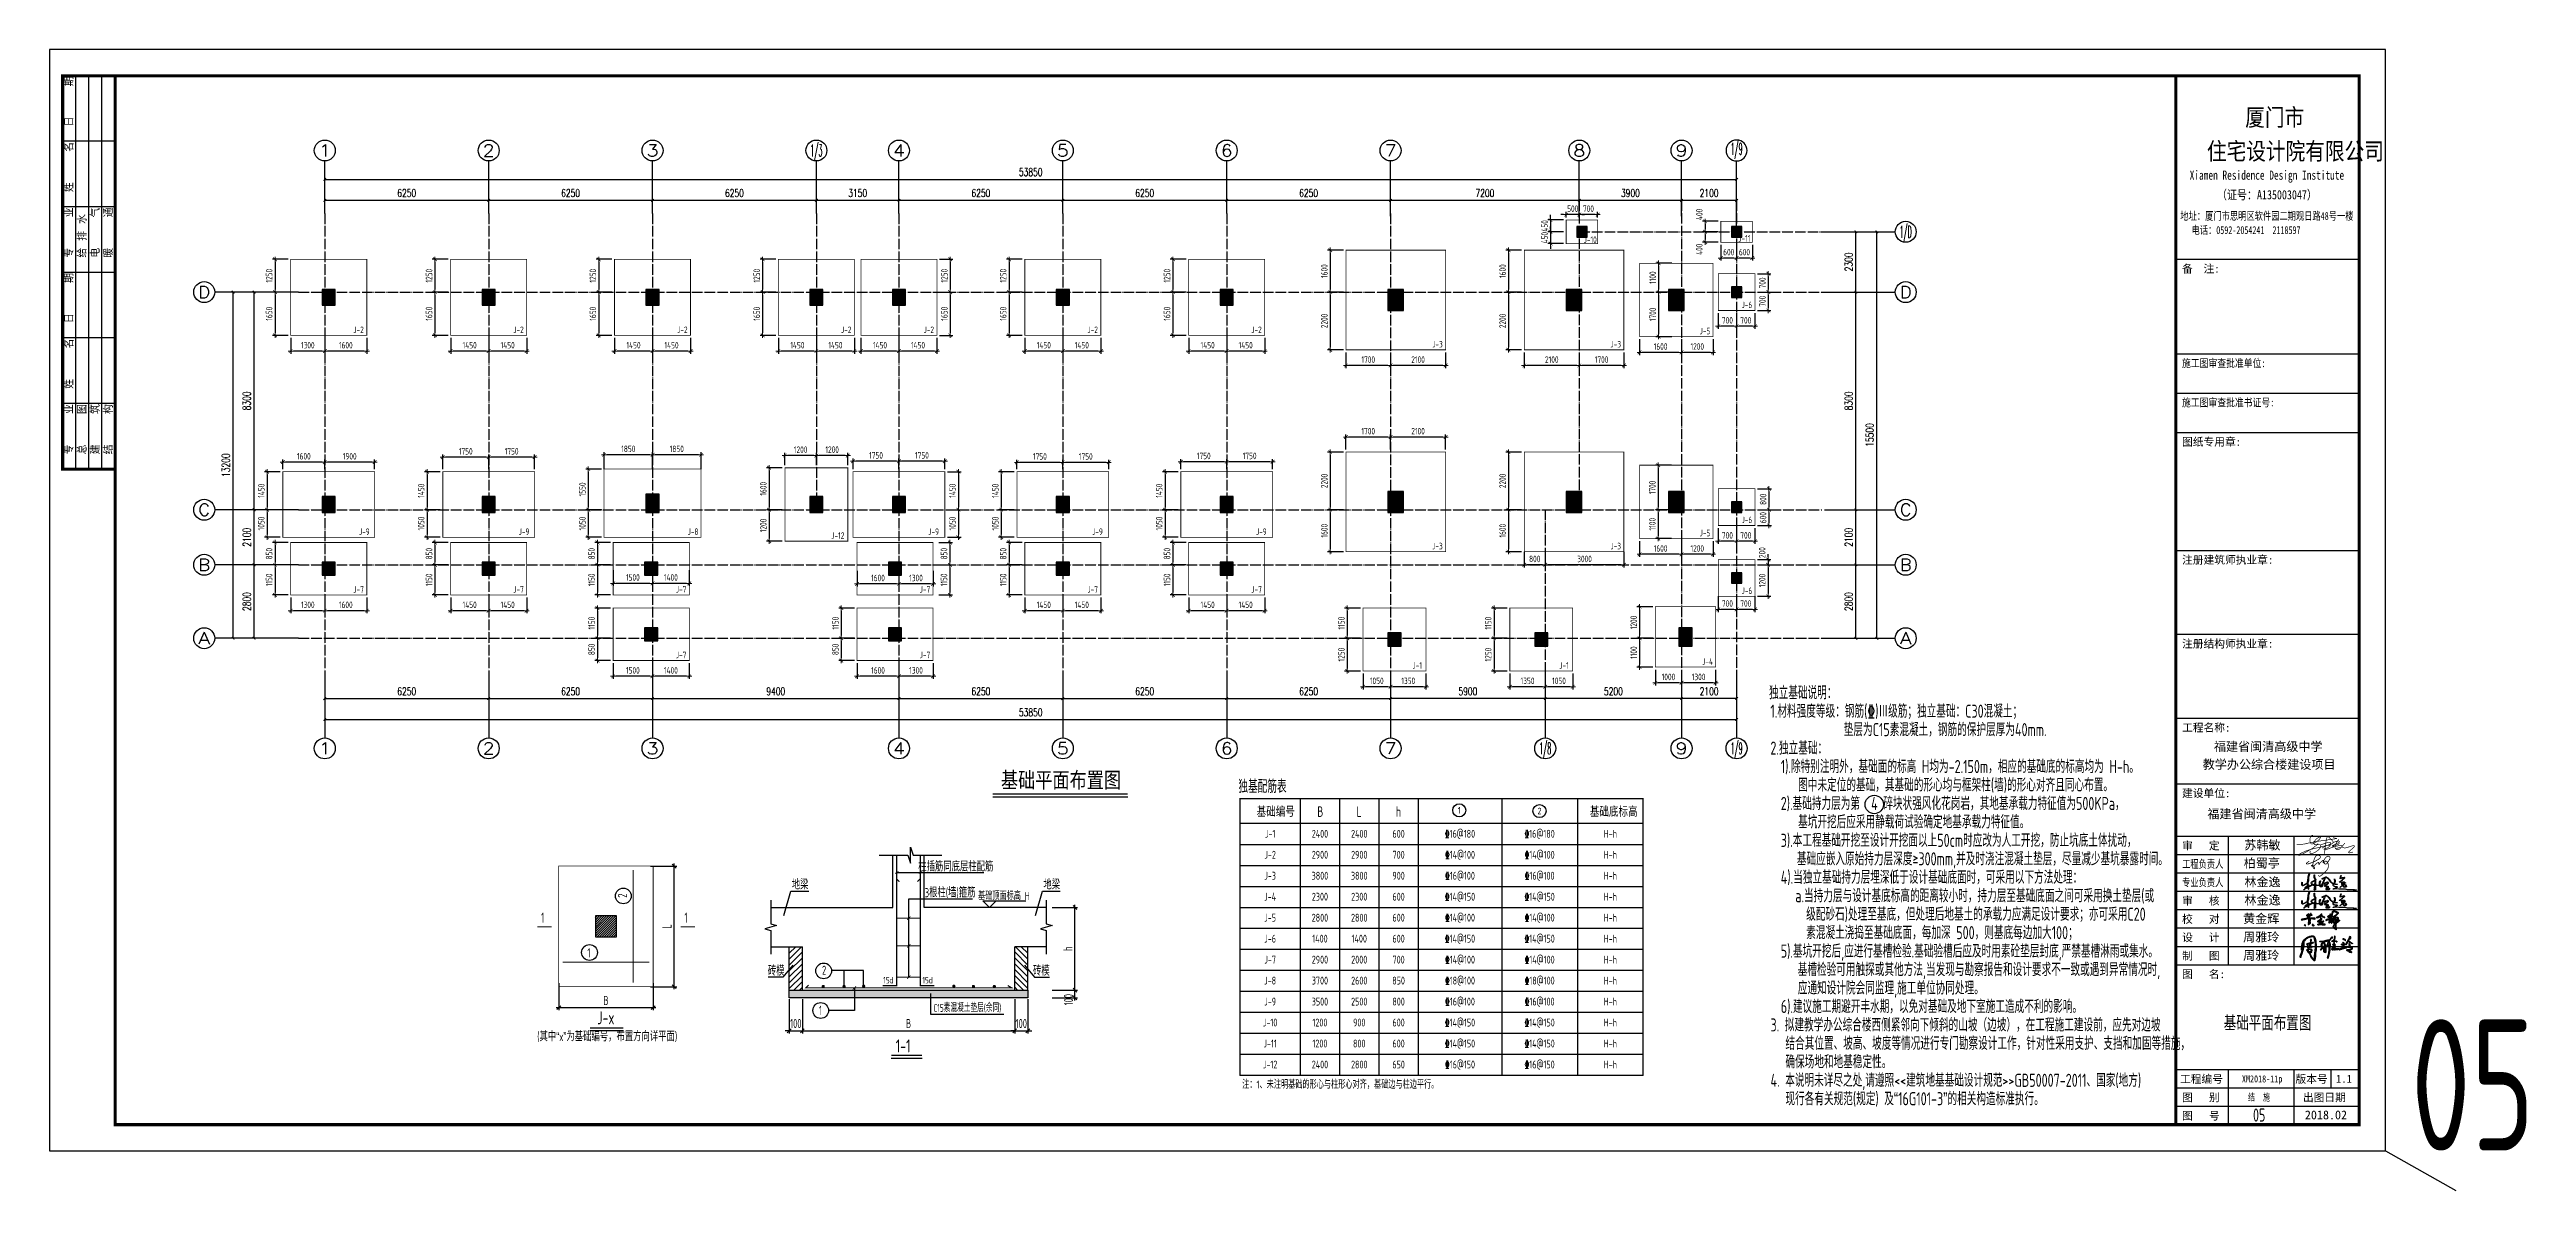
# Model space of a CAD drawing. Extents: x -441005 to 725361, y -182459 to 319313.
# Drawn here: x -196000 to -101522, y -135459 to -91950 of the extents above; entities that cross this region are included whole.
import ezdxf
from ezdxf.enums import TextEntityAlignment as Align

# ---------------------------------------------------------------- set-up
doc = ezdxf.new("R2010")
doc.units = 0
doc.header["$LTSCALE"] = 100
doc.linetypes.add('DOTE', pattern=[2.42, 2, -0.2, 0.02, -0.2])
doc.layers.get('0').update_dxf_attribs({"linetype": 'CONTINUOUS'})
doc.layers.get('Defpoints').update_dxf_attribs({"linetype": 'CONTINUOUS'})
for name, color, linetype in [('AXIS', 3, 'CONTINUOUS'), ('AXIS_TEXT', 7, 'CONTINUOUS'), ('BASE', 7, 'CONTINUOUS'), ('BASE_NUM', 7, 'CONTINUOUS'), ('COLU', 7, 'CONTINUOUS'), ('DIM', 3, 'CONTINUOUS'), ('DOTE', 8, 'DOTE'), ('D大样&索引', 7, 'CONTINUOUS'), ('REIN', 1, 'CONTINUOUS'), ('S说明&图名', 4, 'CONTINUOUS'), ('图层2', 5, 'CONTINUOUS'), ('图框', 7, 'CONTINUOUS'), ('断面配筋', 1, 'CONTINUOUS'), ('柱平法表', 7, 'CONTINUOUS')]:
    doc.layers.add(name, color=color, linetype=linetype)
doc.layers.add('BASE-平法定位', color=3, linetype='ByLayer', lineweight=18)
doc.styles.add('_TCH_AXIS', font='COMPLEX', dxfattribs={"bigfont": 'GBCBIG'})
doc.styles.add('_TCH_DIM_T3', font='simplex_.ttf', dxfattribs={"width": 0.705882, "bigfont": 'GBCBIG'})
doc.styles.add('COMPLEX', font='COMPLEX')
doc.styles.add('HZ', font='tssdeng.shx', dxfattribs={"width": 0.7, "height": 5, "bigfont": '1.shx'})
doc.styles.add('HZTXT', font='TXT', dxfattribs={"bigfont": 'HZTXT'})
doc.styles.add('STK', font='simhei_1.ttf')
doc.styles.add('TCCAD_Dimension', font='Tssdeng.shx', dxfattribs={"width": 0.7, "bigfont": 'hztxt.shx'})
doc.styles.add('TSSD_Label', font='Tssdeng.shx', dxfattribs={"width": 0.7, "bigfont": '1.shx'})
doc.styles.add('TSSD_Rein', font='Tssdeng.shx', dxfattribs={"width": 0.7, "bigfont": '1.shx'})
doc.styles.add('图框字型一', font='SimSun.ttf')
doc.styles.add('黑体', font='simhei_1.ttf', dxfattribs={"width": 0.7})
doc.dimstyles.new('_TCH_ARCH&&100', dxfattribs={"dimtxt": 297.5, "dimasz": 100, "dimexe": 250, "dimexo": 300, "dimgap": 126.25, "dimtad": 1, "dimdec": 0, "dimzin": 0, "dimdsep": 46, "dimtxsty": '_TCH_DIM_T3', "dimblk": 'ARCHTICK', "dimcen": 0.09, "dimclrt": 7, "dimazin": 2, "dimtfac": 1, "dimtdec": 0, "dimtix": 1, "dimtmove": 2, "dimatfit": 3, "dimfxl": 0, "dimtolj": 1, "dimtzin": 0, "dimarcsym": 0})
doc.dimstyles.new('TCCAD_100_100', dxfattribs={"dimtxt": 250, "dimasz": 100, "dimexe": 100, "dimexo": 100, "dimgap": 100, "dimtad": 1, "dimdec": 0, "dimzin": 0, "dimdsep": 46, "dimtxsty": 'TCCAD_Dimension', "dimblk": '_TCDBK100_100', "dimcen": 0, "dimclrt": 7, "dimadec": 0, "dimazin": 0, "dimtfac": 1, "dimtdec": 0, "dimtix": 1, "dimtmove": 2, "dimatfit": 3, "dimfxl": 0, "dimtolj": 1, "dimtzin": 0, "dimarcsym": 0})
doc.dimstyles.new('TSSD_100_100$0', dxfattribs={"dimtxt": 350, "dimasz": 150, "dimexe": 100, "dimexo": 50, "dimgap": 100, "dimtad": 1, "dimdec": 0, "dimzin": 0, "dimdsep": 46, "dimtxsty": 'TSSD_Rein', "dimblk": 'OBLIQUE', "dimcen": 0, "dimdle": 100, "dimclrt": 7, "dimadec": 0, "dimazin": 0, "dimtfac": 1, "dimtdec": 0, "dimtix": 1, "dimtmove": 2, "dimatfit": 3, "dimfxl": 0, "dimtolj": 1, "dimtzin": 0, "dimarcsym": 0})

msp = doc.modelspace()

# ---------------------------------------------------------------- texts
at = {"layer": 'BASE_NUM', "color": 7, "style": 'TSSD_Label', "width": 0.7}
for s, p in [('J-10', (-137483.8, -99326.6)), ('J-11', (-131583.8, -99276.6)), ('J-6', (-131462.1, -101811.6)), ('J-2', (-184412.1, -102761.6)), ('J-2', (-178312.1, -102761.6)), ('J-2', (-172062.1, -102761.6)), ('J-2', (-165812.1, -102761.6)), ('J-2', (-162662.1, -102761.6)), ('J-2', (-156412.1, -102761.6)), ('J-2', (-150162.1, -102761.6)), ('J-5', (-133062.1, -102811.6)), ('J-3', (-143262.1, -103311.6)), ('J-3', (-136462.1, -103311.6)), ('J-9', (-184198.3, -110461.6)), ('J-9', (-178106, -110461.6)), ('J-8', (-171662.1, -110461.6)), ('J-12', (-166183.5, -110611.6)), ('J-9', (-162483.5, -110461.6)), ('J-9', (-156233.5, -110461.6)), ('J-9', (-149983.5, -110461.6)), ('J-5', (-133062.1, -110511.6)), ('J-6', (-131462.1, -110011.6)), ('J-3', (-143262.1, -111011.6)), ('J-3', (-136462.1, -111011.6)), ('J-7', (-184412.1, -112661.6)), ('J-7', (-178312.1, -112661.6)), ('J-7', (-172112.1, -112661.6)), ('J-7', (-162812.1, -112661.6)), ('J-7', (-156412.1, -112661.6)), ('J-7', (-150160.9, -112661.6)), ('J-6', (-131462.1, -112711.6)), ('J-7', (-172112.1, -115161.6)), ('J-7', (-162812.1, -115161.6)), ('J-4', (-132962.1, -115411.6)), ('J-1', (-144012.1, -115561.6)), ('J-1', (-138412.1, -115561.6))]:
    msp.add_text(s, height=250, dxfattribs=at).set_placement(p)
at = {"layer": 'D大样&索引', "color": 6, "style": 'HZ', "width": 0.7}
for s, p in [('独立基础说明：', (-130412.5, -116477.5, -10)), ('1.材料强度等级：钢筋(%%132)Ⅲ级筋；独立基础：C30混凝土；', (-130360.5, -117181.3, -10)), ('垫层为C15素混凝土，钢筋的保护层厚为40mm.  ', (-127562.6, -117885.1, -10)), ('2.独立基础：', (-130360.5, -118589, -10)), ('图中未定位的基础，其基础的形心均与框架柱(墙)的形心对齐且同心布置。', (-129302.1, -119996.7, -10)), ('3).本工程基础开挖至设计开挖面以上50cm时应改为人工开挖，防止坑底土体扰动，', (-129965.7, -122108.2, -10)), ('基础应嵌入原始持力层深度≥300mm,并及时浇注混凝土垫层，尽量减少基坑暴露时间。', (-129351.9, -122812.1, -10)), ('4).当独立基础持力层埋深低于设计基础底面时，可采用以下方法处理：', (-129965.7, -123515.9, -10)), ('a.当持力层与设计基底标高的距离较小时，持力层至基础底面之间可采用换土垫层(或', (-129411.9, -124219.8, -10)), ('级配砂石)处理至基底，但处理后地基土的承载力应满足设计要求；亦可采用C20', (-128996.3, -124923.6, -10)), ('素混凝土浇捣至基础底面，每加深 500，则基底每边加大100；', (-128996.3, -125627.5, -10)), ('5).基坑开挖后,应进行基槽检验.基础验槽后应及时用素砼垫层封底,严禁基槽淋雨或集水。', (-129965.7, -126331.3, -10)), ('基槽检验可用触探或其他方法,当发现与勘察报告和设计要求不一致或遇到异常情况时,', (-129319.1, -127035.1, -10)), ('应通知设计院会同监理,施工单位协同处理。', (-129315.9, -127739, -10)), ('6).建议施工期避开丰水期，以免对基础及地下室施工造成不利的影响。', (-129963.2, -128442.8, -10)), ('4. 本说明未详尽之处,请遵照<<建筑地基基础设计规范>>GB50007-2011、国家(地方)', (-130357.3, -131258.2, -10))]:
    msp.add_text(s, height=500, dxfattribs=at).set_placement(p, align=Align.MIDDLE_LEFT)
at = {"layer": 'D大样&索引', "color": 2, "style": 'HZ', "width": 0.7}
for s, p in [('1).除特别注明外，基础面的标高 H均为-2.150m，相应的基础底的标高均为 H-h。', (-129965.7, -119292.8, -10)), ('基坑开挖后应采用静载荷试验确定地基承载力特征值。', (-129303.7, -121404.4, -10)), ('3. 拟建教学办公综合楼西侧紧邻向下倾斜的山坡（边坡），在工程施工建设前，应先对边坡', (-130357.3, -129146.7, -10))]:
    msp.add_text(s, height=500, dxfattribs=at).set_placement(p, align=Align.MIDDLE_LEFT)
at = {"layer": 'D大样&索引', "style": 'HZ'}
for s, height, width, p in [('独基配筋表', 500, 0.7, (-150652.1, -120300.2)), ('基础编号', 400, 0.7, (-149956.6, -121212.4)), ('B', 400, 0.7, (-147642.7, -121212.4)), ('L', 400, 0.7, (-146142.7, -121212.4)), ('h', 400, 0.7, (-144642.7, -121212.4)), ('基础底标高', 400, 0.7, (-137249.2, -121212.4)), ('1', 400, 0.6, (-177247.7, -125256.1, -7.5)), ('1', 400, 0.6, (-171780.8, -125256.1, -7.5)), ('注：1、未注明基础的形心与柱形心对齐，基础边与柱边平行。', 300, 0.7, (-150507.3, -131574.7))]:
    msp.add_text(s, height=height, dxfattribs=dict(at, width=width)).set_placement(p)
at = {"layer": 'D大样&索引', "style": 'HZ', "width": 0.8}
for s, p in [('1', (-142228, -120962.6)), ('2', (-139167, -120990))]:
    msp.add_text(s, height=250, dxfattribs=at).set_placement(p, align=Align.MIDDLE)
at = {"layer": 'D大样&索引', "color": 1, "style": 'HZ', "width": 0.7}
msp.add_text('2).基础持力层为第  4 碎块状强风化花岗岩，其地基承载力特征值为500KPa，', height=500, dxfattribs=at).set_placement((-129965.7, -120700.5, -10), align=Align.MIDDLE_LEFT)
at = {"layer": 'D大样&索引', "width": 0.7}
for s, height, style, p in [('J-1', 300, 'HZ', (-149442.7, -122006.6)), ('2400', 300, 'HZ', (-147542.7, -122006.6)), ('2400', 300, 'HZ', (-146042.7, -122006.6)), ('600', 300, 'HZ', (-144542.7, -122006.6)), ('%%13216@180', 300, 'HZ', (-142200, -122006.6)), ('%%13216@180', 300, 'HZ', (-139162.7, -122006.6)), ('H-h', 300, 'HZ', (-136468.1, -122006.6)), ('J-2', 300, 'HZ', (-149442.7, -122806.6)), ('2900', 300, 'HZ', (-147542.7, -122806.6)), ('2900', 300, 'HZ', (-146042.7, -122806.6)), ('700', 300, 'HZ', (-144542.7, -122806.6)), ('%%13214@100', 300, 'HZ', (-142200, -122806.6)), ('%%13214@100', 300, 'HZ', (-139162.7, -122806.6)), ('H-h', 300, 'HZ', (-136468.1, -122806.6)), ('地梁', 350, 'TSSD_Rein', (-167369.4, -123976.1, -10)), ('柱插筋同底层柱配筋', 350, 'TSSD_Rein', (-161432.6, -123289.4, -10)), ('地梁', 350, 'TSSD_Rein', (-157771.5, -123976.1, -10)), ('J-3', 300, 'HZ', (-149442.7, -123606.6)), ('3800', 300, 'HZ', (-147542.7, -123606.6)), ('3800', 300, 'HZ', (-146042.7, -123606.6)), ('900', 300, 'HZ', (-144542.7, -123606.6)), ('%%13216@100', 300, 'HZ', (-142200, -123606.6)), ('%%13216@100', 300, 'HZ', (-139162.7, -123606.6)), ('H-h', 300, 'HZ', (-136468.1, -123606.6)), ('3根柱(墙)箍筋', 350, 'TSSD_Rein', (-161648.8, -124279.3, -10)), ('J-4', 300, 'HZ', (-149442.7, -124406.6)), ('2300', 300, 'HZ', (-147542.7, -124406.6)), ('2300', 300, 'HZ', (-146042.7, -124406.6)), ('600', 300, 'HZ', (-144542.7, -124406.6)), ('%%13214@150', 300, 'HZ', (-142200, -124406.6)), ('%%13214@150', 300, 'HZ', (-139162.7, -124406.6)), ('H-h', 300, 'HZ', (-136468.1, -124406.6)), ('J-5', 300, 'HZ', (-149442.7, -125206.6)), ('2800', 300, 'HZ', (-147542.7, -125206.6)), ('2800', 300, 'HZ', (-146042.7, -125206.6)), ('600', 300, 'HZ', (-144542.7, -125206.6)), ('%%13214@100', 300, 'HZ', (-142200, -125206.6)), ('%%13214@100', 300, 'HZ', (-139162.7, -125206.6)), ('H-h', 300, 'HZ', (-136468.1, -125206.6)), ('J-6', 300, 'HZ', (-149442.7, -126006.6)), ('J-7', 300, 'HZ', (-149442.7, -126806.6)), ('2900', 300, 'HZ', (-147542.7, -126806.6)), ('1400', 300, 'HZ', (-147542.7, -126006.6)), ('2000', 300, 'HZ', (-146042.7, -126806.6)), ('1400', 300, 'HZ', (-146042.7, -126006.6)), ('700', 300, 'HZ', (-144542.7, -126806.6)), ('600', 300, 'HZ', (-144542.7, -126006.6)), ('%%13214@150', 300, 'HZ', (-142200, -126006.6)), ('%%13214@100', 300, 'HZ', (-142200, -126806.6)), ('%%13214@150', 300, 'HZ', (-139162.7, -126006.6)), ('%%13214@100', 300, 'HZ', (-139162.7, -126806.6)), ('H-h', 300, 'HZ', (-136468.1, -126006.6)), ('H-h', 300, 'HZ', (-136468.1, -126806.6)), ('砖模', 350, 'TSSD_Rein', (-168283.2, -127265.6, -10)), ('15d', 250, 'TSSD_Rein', (-164003.8, -127565.3, -10)), ('15d', 250, 'TSSD_Rein', (-162509.6, -127565.3, -10)), ('砖模', 350, 'TSSD_Rein', (-158169.4, -127265.6, -10)), ('J-8', 300, 'HZ', (-149442.7, -127606.6)), ('3700', 300, 'HZ', (-147542.7, -127606.6)), ('2600', 300, 'HZ', (-146042.7, -127606.6)), ('850', 300, 'HZ', (-144542.7, -127606.6)), ('%%13218@100', 300, 'HZ', (-142200, -127606.6)), ('%%13218@100', 300, 'HZ', (-139162.7, -127606.6)), ('H-h', 300, 'HZ', (-136468.1, -127606.6)), ('J-9', 300, 'HZ', (-149442.7, -128406.6)), ('3500', 300, 'HZ', (-147542.7, -128406.6)), ('2500', 300, 'HZ', (-146042.7, -128406.6)), ('800', 300, 'HZ', (-144542.7, -128406.6)), ('%%13216@100', 300, 'HZ', (-142200, -128406.6)), ('%%13216@100', 300, 'HZ', (-139162.7, -128406.6)), ('H-h', 300, 'HZ', (-136468.1, -128406.6)), ('(其中“x”为基础编号，布置方向详平面)', 350, 'TSSD_Rein', (-174728.2, -129766.5, -17.5)), ('J-10', 300, 'HZ', (-149442.7, -129206.6)), ('1200', 300, 'HZ', (-147542.7, -129206.6)), ('900', 300, 'HZ', (-146042.7, -129206.6)), ('600', 300, 'HZ', (-144542.7, -129206.6)), ('%%13214@150', 300, 'HZ', (-142200, -129206.6)), ('%%13214@150', 300, 'HZ', (-139162.7, -129206.6)), ('H-h', 300, 'HZ', (-136468.1, -129206.6)), ('J-11', 300, 'HZ', (-149442.7, -130006.6)), ('1200', 300, 'HZ', (-147542.7, -130006.6)), ('800', 300, 'HZ', (-146042.7, -130006.6)), ('600', 300, 'HZ', (-144542.7, -130006.6)), ('%%13214@150', 300, 'HZ', (-142200, -130006.6)), ('%%13214@150', 300, 'HZ', (-139162.7, -130006.6)), ('H-h', 300, 'HZ', (-136468.1, -130006.6)), ('J-12', 300, 'HZ', (-149442.7, -130806.6)), ('2400', 300, 'HZ', (-147542.7, -130806.6)), ('2800', 300, 'HZ', (-146042.7, -130806.6)), ('650', 300, 'HZ', (-144542.7, -130806.6)), ('%%13216@150', 300, 'HZ', (-142200, -130806.6)), ('%%13216@150', 300, 'HZ', (-139162.7, -130806.6)), ('H-h', 300, 'HZ', (-136468.1, -130806.6))]:
    msp.add_text(s, height=height, dxfattribs=dict(at, style=style)).set_placement(p, align=Align.CENTER)
at = {"layer": 'D大样&索引', "color": 7, "style": 'TSSD_Rein', "width": 0.7}
msp.add_text('2', height=350, rotation=90, dxfattribs=at).set_placement((-173972.8, -124214.2, -7.5), align=Align.CENTER)
for s, height, p in [('基础顶面标高 H', 300, (-159598.7, -124380.1, -10)), ('1', 350, (-175426.4, -126570.9, -7.5)), ('2', 350, (-166454.7, -127235.5, -10)), ('1', 350, (-166593, -128767.3, -10))]:
    msp.add_text(s, height=height, dxfattribs=at).set_placement(p, align=Align.CENTER)
at = {"layer": 'D大样&索引', "style": 'HZ', "width": 0.743217}
msp.add_text('C15素混凝土垫层(余同)', height=300, dxfattribs=at).set_placement((-162282.5, -128647.3, -10), (-159701.3, -128647.3, -10), align=Align.FIT)
at = {"layer": 'D大样&索引', "color": 4, "style": 'HZ', "width": 0.7}
for s, p in [('J-x', (-175111.6, -129123.4, -7.5)), ('1-1', (-163721.6, -130198.4))]:
    msp.add_text(s, height=500, dxfattribs=at).set_placement(p)
at = {"layer": 'D大样&索引', "color": 2, "style": 'HZ', "width": 0.7}
for s, p in [('结合其位置、坡高、坡度等情况进行专门勘察设计工作，针对性采用支护、支挡和加固等措施，', (-129787.5, -130100.5)), ('确保场地和地基稳定性。', (-129787.5, -130804.4))]:
    msp.add_text(s, height=500, dxfattribs=at).set_placement(p)
at = {"layer": 'D大样&索引', "color": 6, "style": 'HZ', "width": 0.7}
msp.add_text('现行各有关规范(规定) 及“16G101-3”的相关构造标准执行。', height=500, dxfattribs=at).set_placement((-129787.5, -132212.1))
at = {"layer": 'S说明&图名', "color": 7, "linetype": 'Continuous', "style": 'STK', "width": 0.8}
msp.add_text('基础平面布置图', height=600, dxfattribs=at).set_placement((-157419.2, -120103.9), align=Align.CENTER)
at = {"layer": '图框', "color": 1, "lineweight": 0, "style": '黑体', "width": 0.7}
msp.add_text('基础平面布置图', height=500, dxfattribs=at).set_placement((-111400, -129050), align=Align.MIDDLE)
at = {"layer": '图框', "color": 1, "style": 'TSSD_Rein', "width": 0.7}
for height, p in [(5000, (-103570.8, -131434.1)), (500, (-111717.1, -132582.8))]:
    msp.add_text('05', height=height, dxfattribs=at).set_placement(p, align=Align.MIDDLE)

# ---------------------------------------------------------------- blocks, each defined once
blk = doc.blocks.new('_AXISO')
blk.add_circle((0, 0), 0.5)
at = {"layer": 'AXIS_TEXT', "style": 'COMPLEX', "width": 1.041667}
blk.add_attdef('A', text='', height=0.56, dxfattribs=at).set_placement((-0.25, -0.28), (0.25, -0.28), align=Align.FIT)
blk = doc.blocks.new('_ArchTick')
at = {"color": 0, "linetype": 'ByBlock', "const_width": 0.4}
blk.add_lwpolyline([(-0.5, -0.5), (0.5, 0.5)], dxfattribs=at)
blk = doc.blocks.new('*D1074')
at = {"layer": 'AXIS', "color": 0, "lineweight": -2}
for p, q in [((-186800, -111600), (-188450, -111600)), ((-188200, -114400), (-188200, -111600)), ((-186800, -114400), (-188450, -114400))]:
    blk.add_line(p, q, dxfattribs=at)
at = {"layer": 'Defpoints', "color": 0}
for p in [(-188200, -111600), (-186500, -111600), (-186500, -114400)]:
    blk.add_point(p, dxfattribs=at)
at = {"layer": 'AXIS', "color": 0, "lineweight": -2, "xscale": 100, "yscale": 100, "zscale": 100}
for p, rotation in [((-188200, -111600), 90), ((-188200, -114400), 270)]:
    blk.add_blockref('_ArchTick', p, dxfattribs=dict(at, rotation=rotation))
at = {"layer": 'AXIS', "color": 7, "insert": (-188475, -113000), "char_height": 297.5, "attachment_point": 5, "rotation": 90, "style": '_TCH_DIM_T3'}
blk.add_mtext('\\A1;2800', dxfattribs=at)
blk = doc.blocks.new('*D1075')
at = {"layer": 'AXIS', "color": 0, "lineweight": -2}
for p, q in [((-186800, -109500), (-188450, -109500)), ((-188200, -111600), (-188200, -109500)), ((-186800, -111600), (-188450, -111600))]:
    blk.add_line(p, q, dxfattribs=at)
at = {"layer": 'Defpoints', "color": 0}
for p in [(-188200, -109500), (-186500, -109500), (-186500, -111600)]:
    blk.add_point(p, dxfattribs=at)
at = {"layer": 'AXIS', "color": 0, "lineweight": -2, "xscale": 100, "yscale": 100, "zscale": 100}
for p, rotation in [((-188200, -109500), 90), ((-188200, -111600), 270)]:
    blk.add_blockref('_ArchTick', p, dxfattribs=dict(at, rotation=rotation))
at = {"layer": 'AXIS', "color": 7, "insert": (-188475, -110550), "char_height": 297.5, "attachment_point": 5, "rotation": 90, "style": '_TCH_DIM_T3'}
blk.add_mtext('\\A1;2100', dxfattribs=at)
blk = doc.blocks.new('*D1076')
at = {"layer": 'AXIS', "color": 0, "lineweight": -2}
for p, q in [((-186800, -101200), (-188450, -101200)), ((-188200, -109500), (-188200, -101200)), ((-186800, -109500), (-188450, -109500))]:
    blk.add_line(p, q, dxfattribs=at)
at = {"layer": 'Defpoints', "color": 0}
for p in [(-188200, -101200), (-186500, -101200), (-186500, -109500)]:
    blk.add_point(p, dxfattribs=at)
at = {"layer": 'AXIS', "color": 0, "lineweight": -2, "xscale": 100, "yscale": 100, "zscale": 100}
for p, rotation in [((-188200, -101200), 90), ((-188200, -109500), 270)]:
    blk.add_blockref('_ArchTick', p, dxfattribs=dict(at, rotation=rotation))
at = {"layer": 'AXIS', "color": 7, "insert": (-188476, -105350), "char_height": 297.5, "attachment_point": 5, "rotation": 90, "style": '_TCH_DIM_T3'}
blk.add_mtext('\\A1;8300', dxfattribs=at)
blk = doc.blocks.new('*D1077')
at = {"layer": 'AXIS', "color": 0, "lineweight": -2}
for p, q in [((-185500, -97900), (-185500, -97450)), ((-185500, -97700), (-179250, -97700)), ((-179250, -97900), (-179250, -97450))]:
    blk.add_line(p, q, dxfattribs=at)
at = {"layer": 'Defpoints', "color": 0}
for p in [(-185500, -98200), (-179250, -97700), (-179250, -98200)]:
    blk.add_point(p, dxfattribs=at)
at = {"layer": 'AXIS', "color": 0, "lineweight": -2, "xscale": 100, "yscale": 100, "zscale": 100, "rotation": 180}
blk.add_blockref('_ArchTick', (-185500, -97700), dxfattribs=at)
at = {"layer": 'AXIS', "color": 0, "lineweight": -2, "xscale": 100, "yscale": 100, "zscale": 100}
blk.add_blockref('_ArchTick', (-179250, -97700), dxfattribs=at)
at = {"layer": 'AXIS', "color": 7, "insert": (-182375, -97424), "char_height": 297.5, "attachment_point": 5, "style": '_TCH_DIM_T3'}
blk.add_mtext('\\A1;6250', dxfattribs=at)
blk = doc.blocks.new('*D1078')
at = {"layer": 'AXIS', "color": 0, "lineweight": -2}
for p, q in [((-179250, -97900), (-179250, -97450)), ((-179250, -97700), (-173000, -97700)), ((-173000, -97900), (-173000, -97450))]:
    blk.add_line(p, q, dxfattribs=at)
at = {"layer": 'Defpoints', "color": 0}
for p in [(-179250, -98200), (-173000, -97700), (-173000, -98200)]:
    blk.add_point(p, dxfattribs=at)
at = {"layer": 'AXIS', "color": 0, "lineweight": -2, "xscale": 100, "yscale": 100, "zscale": 100, "rotation": 180}
blk.add_blockref('_ArchTick', (-179250, -97700), dxfattribs=at)
at = {"layer": 'AXIS', "color": 0, "lineweight": -2, "xscale": 100, "yscale": 100, "zscale": 100}
blk.add_blockref('_ArchTick', (-173000, -97700), dxfattribs=at)
at = {"layer": 'AXIS', "color": 7, "insert": (-176125, -97424), "char_height": 297.5, "attachment_point": 5, "style": '_TCH_DIM_T3'}
blk.add_mtext('\\A1;6250', dxfattribs=at)
blk = doc.blocks.new('*D1079')
at = {"layer": 'AXIS', "color": 0, "lineweight": -2}
for p, q in [((-173000, -97900), (-173000, -97450)), ((-173000, -97700), (-166750, -97700)), ((-166750, -97900), (-166750, -97450))]:
    blk.add_line(p, q, dxfattribs=at)
at = {"layer": 'Defpoints', "color": 0}
for p in [(-173000, -98200), (-166750, -97700), (-166750, -98200)]:
    blk.add_point(p, dxfattribs=at)
at = {"layer": 'AXIS', "color": 0, "lineweight": -2, "xscale": 100, "yscale": 100, "zscale": 100, "rotation": 180}
blk.add_blockref('_ArchTick', (-173000, -97700), dxfattribs=at)
at = {"layer": 'AXIS', "color": 0, "lineweight": -2, "xscale": 100, "yscale": 100, "zscale": 100}
blk.add_blockref('_ArchTick', (-166750, -97700), dxfattribs=at)
at = {"layer": 'AXIS', "color": 7, "insert": (-169875, -97424), "char_height": 297.5, "attachment_point": 5, "style": '_TCH_DIM_T3'}
blk.add_mtext('\\A1;6250', dxfattribs=at)
blk = doc.blocks.new('*D1080')
at = {"layer": 'AXIS', "color": 0, "lineweight": -2}
for p, q in [((-166750, -97900), (-166750, -97450)), ((-166750, -97700), (-163600, -97700)), ((-163600, -97900), (-163600, -97450))]:
    blk.add_line(p, q, dxfattribs=at)
at = {"layer": 'Defpoints', "color": 0}
for p in [(-166750, -98200), (-163600, -97700), (-163600, -98200)]:
    blk.add_point(p, dxfattribs=at)
at = {"layer": 'AXIS', "color": 0, "lineweight": -2, "xscale": 100, "yscale": 100, "zscale": 100, "rotation": 180}
blk.add_blockref('_ArchTick', (-166750, -97700), dxfattribs=at)
at = {"layer": 'AXIS', "color": 0, "lineweight": -2, "xscale": 100, "yscale": 100, "zscale": 100}
blk.add_blockref('_ArchTick', (-163600, -97700), dxfattribs=at)
at = {"layer": 'AXIS', "color": 7, "insert": (-165175, -97424), "char_height": 297.5, "attachment_point": 5, "style": '_TCH_DIM_T3'}
blk.add_mtext('\\A1;3150', dxfattribs=at)
blk = doc.blocks.new('*D1081')
at = {"layer": 'AXIS', "color": 0, "lineweight": -2}
for p, q in [((-163600, -97900), (-163600, -97450)), ((-163600, -97700), (-157350, -97700)), ((-157350, -97900), (-157350, -97450))]:
    blk.add_line(p, q, dxfattribs=at)
at = {"layer": 'Defpoints', "color": 0}
for p in [(-163600, -98200), (-157350, -97700), (-157350, -98200)]:
    blk.add_point(p, dxfattribs=at)
at = {"layer": 'AXIS', "color": 0, "lineweight": -2, "xscale": 100, "yscale": 100, "zscale": 100, "rotation": 180}
blk.add_blockref('_ArchTick', (-163600, -97700), dxfattribs=at)
at = {"layer": 'AXIS', "color": 0, "lineweight": -2, "xscale": 100, "yscale": 100, "zscale": 100}
blk.add_blockref('_ArchTick', (-157350, -97700), dxfattribs=at)
at = {"layer": 'AXIS', "color": 7, "insert": (-160475, -97424), "char_height": 297.5, "attachment_point": 5, "style": '_TCH_DIM_T3'}
blk.add_mtext('\\A1;6250', dxfattribs=at)
blk = doc.blocks.new('*D1082')
at = {"layer": 'AXIS', "color": 0, "lineweight": -2}
for p, q in [((-157350, -97900), (-157350, -97450)), ((-157350, -97700), (-151100, -97700)), ((-151100, -97900), (-151100, -97450))]:
    blk.add_line(p, q, dxfattribs=at)
at = {"layer": 'Defpoints', "color": 0}
for p in [(-157350, -98200), (-151100, -97700), (-151100, -98200)]:
    blk.add_point(p, dxfattribs=at)
at = {"layer": 'AXIS', "color": 0, "lineweight": -2, "xscale": 100, "yscale": 100, "zscale": 100, "rotation": 180}
blk.add_blockref('_ArchTick', (-157350, -97700), dxfattribs=at)
at = {"layer": 'AXIS', "color": 0, "lineweight": -2, "xscale": 100, "yscale": 100, "zscale": 100}
blk.add_blockref('_ArchTick', (-151100, -97700), dxfattribs=at)
at = {"layer": 'AXIS', "color": 7, "insert": (-154225, -97424), "char_height": 297.5, "attachment_point": 5, "style": '_TCH_DIM_T3'}
blk.add_mtext('\\A1;6250', dxfattribs=at)
blk = doc.blocks.new('*D1083')
at = {"layer": 'AXIS', "color": 0, "lineweight": -2}
for p, q in [((-151100, -97900), (-151100, -97450)), ((-151100, -97700), (-144850, -97700)), ((-144850, -97900), (-144850, -97450))]:
    blk.add_line(p, q, dxfattribs=at)
at = {"layer": 'Defpoints', "color": 0}
for p in [(-151100, -98200), (-144850, -97700), (-144850, -98200)]:
    blk.add_point(p, dxfattribs=at)
at = {"layer": 'AXIS', "color": 0, "lineweight": -2, "xscale": 100, "yscale": 100, "zscale": 100, "rotation": 180}
blk.add_blockref('_ArchTick', (-151100, -97700), dxfattribs=at)
at = {"layer": 'AXIS', "color": 0, "lineweight": -2, "xscale": 100, "yscale": 100, "zscale": 100}
blk.add_blockref('_ArchTick', (-144850, -97700), dxfattribs=at)
at = {"layer": 'AXIS', "color": 7, "insert": (-147975, -97424), "char_height": 297.5, "attachment_point": 5, "style": '_TCH_DIM_T3'}
blk.add_mtext('\\A1;6250', dxfattribs=at)
blk = doc.blocks.new('*D1084')
at = {"layer": 'AXIS', "color": 0, "lineweight": -2}
for p, q in [((-185500, -116000), (-185500, -116950)), ((-179250, -116000), (-179250, -116950)), ((-185500, -116700), (-179250, -116700))]:
    blk.add_line(p, q, dxfattribs=at)
at = {"layer": 'Defpoints', "color": 0}
for p in [(-185500, -115700), (-179250, -115700), (-179250, -116700)]:
    blk.add_point(p, dxfattribs=at)
at = {"layer": 'AXIS', "color": 0, "lineweight": -2, "xscale": 100, "yscale": 100, "zscale": 100, "rotation": 180}
blk.add_blockref('_ArchTick', (-185500, -116700), dxfattribs=at)
at = {"layer": 'AXIS', "color": 0, "lineweight": -2, "xscale": 100, "yscale": 100, "zscale": 100}
blk.add_blockref('_ArchTick', (-179250, -116700), dxfattribs=at)
at = {"layer": 'AXIS', "color": 7, "insert": (-182375, -116425), "char_height": 297.5, "attachment_point": 5, "style": '_TCH_DIM_T3'}
blk.add_mtext('\\A1;6250', dxfattribs=at)
blk = doc.blocks.new('*D1085')
at = {"layer": 'AXIS', "color": 0, "lineweight": -2}
for p, q in [((-179250, -116000), (-179250, -116950)), ((-173000, -116000), (-173000, -116950)), ((-179250, -116700), (-173000, -116700))]:
    blk.add_line(p, q, dxfattribs=at)
at = {"layer": 'Defpoints', "color": 0}
for p in [(-179250, -115700), (-173000, -115700), (-173000, -116700)]:
    blk.add_point(p, dxfattribs=at)
at = {"layer": 'AXIS', "color": 0, "lineweight": -2, "xscale": 100, "yscale": 100, "zscale": 100, "rotation": 180}
blk.add_blockref('_ArchTick', (-179250, -116700), dxfattribs=at)
at = {"layer": 'AXIS', "color": 0, "lineweight": -2, "xscale": 100, "yscale": 100, "zscale": 100}
blk.add_blockref('_ArchTick', (-173000, -116700), dxfattribs=at)
at = {"layer": 'AXIS', "color": 7, "insert": (-176125, -116425), "char_height": 297.5, "attachment_point": 5, "style": '_TCH_DIM_T3'}
blk.add_mtext('\\A1;6250', dxfattribs=at)
blk = doc.blocks.new('*D1086')
at = {"layer": 'AXIS', "color": 0, "lineweight": -2}
for p, q in [((-173000, -116000), (-173000, -116950)), ((-163600, -116000), (-163600, -116950)), ((-173000, -116700), (-163600, -116700))]:
    blk.add_line(p, q, dxfattribs=at)
at = {"layer": 'Defpoints', "color": 0}
for p in [(-173000, -115700), (-163600, -115700), (-163600, -116700)]:
    blk.add_point(p, dxfattribs=at)
at = {"layer": 'AXIS', "color": 0, "lineweight": -2, "xscale": 100, "yscale": 100, "zscale": 100, "rotation": 180}
blk.add_blockref('_ArchTick', (-173000, -116700), dxfattribs=at)
at = {"layer": 'AXIS', "color": 0, "lineweight": -2, "xscale": 100, "yscale": 100, "zscale": 100}
blk.add_blockref('_ArchTick', (-163600, -116700), dxfattribs=at)
at = {"layer": 'AXIS', "color": 7, "insert": (-168300, -116425), "char_height": 297.5, "attachment_point": 5, "style": '_TCH_DIM_T3'}
blk.add_mtext('\\A1;9400', dxfattribs=at)
blk = doc.blocks.new('*D1087')
at = {"layer": 'AXIS', "color": 0, "lineweight": -2}
for p, q in [((-163600, -116000), (-163600, -116950)), ((-157350, -116000), (-157350, -116950)), ((-163600, -116700), (-157350, -116700))]:
    blk.add_line(p, q, dxfattribs=at)
at = {"layer": 'Defpoints', "color": 0}
for p in [(-163600, -115700), (-157350, -115700), (-157350, -116700)]:
    blk.add_point(p, dxfattribs=at)
at = {"layer": 'AXIS', "color": 0, "lineweight": -2, "xscale": 100, "yscale": 100, "zscale": 100, "rotation": 180}
blk.add_blockref('_ArchTick', (-163600, -116700), dxfattribs=at)
at = {"layer": 'AXIS', "color": 0, "lineweight": -2, "xscale": 100, "yscale": 100, "zscale": 100}
blk.add_blockref('_ArchTick', (-157350, -116700), dxfattribs=at)
at = {"layer": 'AXIS', "color": 7, "insert": (-160475, -116425), "char_height": 297.5, "attachment_point": 5, "style": '_TCH_DIM_T3'}
blk.add_mtext('\\A1;6250', dxfattribs=at)
blk = doc.blocks.new('*D1088')
at = {"layer": 'AXIS', "color": 0, "lineweight": -2}
for p, q in [((-157350, -116000), (-157350, -116950)), ((-151100, -116000), (-151100, -116950)), ((-157350, -116700), (-151100, -116700))]:
    blk.add_line(p, q, dxfattribs=at)
at = {"layer": 'Defpoints', "color": 0}
for p in [(-157350, -115700), (-151100, -115700), (-151100, -116700)]:
    blk.add_point(p, dxfattribs=at)
at = {"layer": 'AXIS', "color": 0, "lineweight": -2, "xscale": 100, "yscale": 100, "zscale": 100, "rotation": 180}
blk.add_blockref('_ArchTick', (-157350, -116700), dxfattribs=at)
at = {"layer": 'AXIS', "color": 0, "lineweight": -2, "xscale": 100, "yscale": 100, "zscale": 100}
blk.add_blockref('_ArchTick', (-151100, -116700), dxfattribs=at)
at = {"layer": 'AXIS', "color": 7, "insert": (-154225, -116425), "char_height": 297.5, "attachment_point": 5, "style": '_TCH_DIM_T3'}
blk.add_mtext('\\A1;6250', dxfattribs=at)
blk = doc.blocks.new('*D1089')
at = {"layer": 'AXIS', "color": 0, "lineweight": -2}
for p, q in [((-151100, -116000), (-151100, -116950)), ((-144850, -116000), (-144850, -116950)), ((-151100, -116700), (-144850, -116700))]:
    blk.add_line(p, q, dxfattribs=at)
at = {"layer": 'Defpoints', "color": 0}
for p in [(-151100, -115700), (-144850, -115700), (-144850, -116700)]:
    blk.add_point(p, dxfattribs=at)
at = {"layer": 'AXIS', "color": 0, "lineweight": -2, "xscale": 100, "yscale": 100, "zscale": 100, "rotation": 180}
blk.add_blockref('_ArchTick', (-151100, -116700), dxfattribs=at)
at = {"layer": 'AXIS', "color": 0, "lineweight": -2, "xscale": 100, "yscale": 100, "zscale": 100}
blk.add_blockref('_ArchTick', (-144850, -116700), dxfattribs=at)
at = {"layer": 'AXIS', "color": 7, "insert": (-147975, -116425), "char_height": 297.5, "attachment_point": 5, "style": '_TCH_DIM_T3'}
blk.add_mtext('\\A1;6250', dxfattribs=at)
blk = doc.blocks.new('*D1090')
at = {"layer": 'AXIS', "color": 0, "lineweight": -2}
for p, q in [((-186800, -101200), (-189250, -101200)), ((-189000, -114400), (-189000, -101200)), ((-186800, -114400), (-189250, -114400))]:
    blk.add_line(p, q, dxfattribs=at)
at = {"layer": 'Defpoints', "color": 0}
for p in [(-189000, -101200), (-186500, -101200), (-186500, -114400)]:
    blk.add_point(p, dxfattribs=at)
at = {"layer": 'AXIS', "color": 0, "lineweight": -2, "xscale": 100, "yscale": 100, "zscale": 100}
for p, rotation in [((-189000, -101200), 90), ((-189000, -114400), 270)]:
    blk.add_blockref('_ArchTick', p, dxfattribs=dict(at, rotation=rotation))
at = {"layer": 'AXIS', "color": 7, "insert": (-189275, -107800), "char_height": 297.5, "attachment_point": 5, "rotation": 90, "style": '_TCH_DIM_T3'}
blk.add_mtext('\\A1;13200', dxfattribs=at)
blk = doc.blocks.new('*D1091')
at = {"layer": 'AXIS', "color": 0, "lineweight": -2}
for p, q in [((-185500, -97900), (-185500, -96650)), ((-185500, -96900), (-131650, -96900)), ((-131650, -97900), (-131650, -96650))]:
    blk.add_line(p, q, dxfattribs=at)
at = {"layer": 'Defpoints', "color": 0}
for p in [(-131650, -96900), (-185500, -98200), (-131650, -98200)]:
    blk.add_point(p, dxfattribs=at)
at = {"layer": 'AXIS', "color": 0, "lineweight": -2, "xscale": 100, "yscale": 100, "zscale": 100, "rotation": 180}
blk.add_blockref('_ArchTick', (-185500, -96900), dxfattribs=at)
at = {"layer": 'AXIS', "color": 0, "lineweight": -2, "xscale": 100, "yscale": 100, "zscale": 100}
blk.add_blockref('_ArchTick', (-131650, -96900), dxfattribs=at)
at = {"layer": 'AXIS', "color": 7, "insert": (-158575, -96624), "char_height": 297.5, "attachment_point": 5, "style": '_TCH_DIM_T3'}
blk.add_mtext('\\A1;53850', dxfattribs=at)
blk = doc.blocks.new('*D1092')
at = {"layer": 'AXIS', "color": 0, "lineweight": -2}
for p, q in [((-144850, -98300), (-144850, -97450)), ((-144850, -97700), (-137650, -97700)), ((-137650, -98300), (-137650, -97450))]:
    blk.add_line(p, q, dxfattribs=at)
at = {"layer": 'Defpoints', "color": 0}
for p in [(-137650, -97700), (-144850, -98600), (-137650, -98600)]:
    blk.add_point(p, dxfattribs=at)
at = {"layer": 'AXIS', "color": 0, "lineweight": -2, "xscale": 100, "yscale": 100, "zscale": 100, "rotation": 180}
blk.add_blockref('_ArchTick', (-144850, -97700), dxfattribs=at)
at = {"layer": 'AXIS', "color": 0, "lineweight": -2, "xscale": 100, "yscale": 100, "zscale": 100}
blk.add_blockref('_ArchTick', (-137650, -97700), dxfattribs=at)
at = {"layer": 'AXIS', "color": 7, "insert": (-141250, -97424), "char_height": 297.5, "attachment_point": 5, "style": '_TCH_DIM_T3'}
blk.add_mtext('\\A1;7200', dxfattribs=at)
blk = doc.blocks.new('*D1093')
at = {"layer": 'AXIS', "color": 0, "lineweight": -2}
for p, q in [((-137650, -98300), (-137650, -97450)), ((-137650, -97700), (-133750, -97700)), ((-133750, -98300), (-133750, -97450))]:
    blk.add_line(p, q, dxfattribs=at)
at = {"layer": 'Defpoints', "color": 0}
for p in [(-133750, -97700), (-137650, -98600), (-133750, -98600)]:
    blk.add_point(p, dxfattribs=at)
at = {"layer": 'AXIS', "color": 0, "lineweight": -2, "xscale": 100, "yscale": 100, "zscale": 100, "rotation": 180}
blk.add_blockref('_ArchTick', (-137650, -97700), dxfattribs=at)
at = {"layer": 'AXIS', "color": 0, "lineweight": -2, "xscale": 100, "yscale": 100, "zscale": 100}
blk.add_blockref('_ArchTick', (-133750, -97700), dxfattribs=at)
at = {"layer": 'AXIS', "color": 7, "insert": (-135700, -97424), "char_height": 297.5, "attachment_point": 5, "style": '_TCH_DIM_T3'}
blk.add_mtext('\\A1;3900', dxfattribs=at)
blk = doc.blocks.new('*D1094')
at = {"layer": 'AXIS', "color": 0, "lineweight": -2}
for p, q in [((-138950, -116000), (-138950, -116950)), ((-133750, -116000), (-133750, -116950)), ((-133750, -116700), (-138950, -116700))]:
    blk.add_line(p, q, dxfattribs=at)
at = {"layer": 'Defpoints', "color": 0}
for p in [(-138950, -115700), (-133750, -115700), (-138950, -116700)]:
    blk.add_point(p, dxfattribs=at)
at = {"layer": 'AXIS', "color": 0, "lineweight": -2, "xscale": 100, "yscale": 100, "zscale": 100, "rotation": 180}
blk.add_blockref('_ArchTick', (-138950, -116700), dxfattribs=at)
at = {"layer": 'AXIS', "color": 0, "lineweight": -2, "xscale": 100, "yscale": 100, "zscale": 100}
blk.add_blockref('_ArchTick', (-133750, -116700), dxfattribs=at)
at = {"layer": 'AXIS', "color": 7, "insert": (-136350, -116425), "char_height": 297.5, "attachment_point": 5, "style": '_TCH_DIM_T3'}
blk.add_mtext('\\A1;5200', dxfattribs=at)
blk = doc.blocks.new('*D1095')
at = {"layer": 'AXIS', "color": 0, "lineweight": -2}
for p, q in [((-144850, -116000), (-144850, -116950)), ((-138950, -116000), (-138950, -116950)), ((-138950, -116700), (-144850, -116700))]:
    blk.add_line(p, q, dxfattribs=at)
at = {"layer": 'Defpoints', "color": 0}
for p in [(-144850, -115700), (-138950, -115700), (-144850, -116700)]:
    blk.add_point(p, dxfattribs=at)
at = {"layer": 'AXIS', "color": 0, "lineweight": -2, "xscale": 100, "yscale": 100, "zscale": 100, "rotation": 180}
blk.add_blockref('_ArchTick', (-144850, -116700), dxfattribs=at)
at = {"layer": 'AXIS', "color": 0, "lineweight": -2, "xscale": 100, "yscale": 100, "zscale": 100}
blk.add_blockref('_ArchTick', (-138950, -116700), dxfattribs=at)
at = {"layer": 'AXIS', "color": 7, "insert": (-141900, -116425), "char_height": 297.5, "attachment_point": 5, "style": '_TCH_DIM_T3'}
blk.add_mtext('\\A1;5900', dxfattribs=at)
blk = doc.blocks.new('*D1096')
at = {"layer": 'AXIS', "color": 0, "lineweight": -2}
for p, q in [((-185500, -116000), (-185500, -117750)), ((-131650, -116000), (-131650, -117750)), ((-185500, -117500), (-131650, -117500))]:
    blk.add_line(p, q, dxfattribs=at)
at = {"layer": 'Defpoints', "color": 0}
for p in [(-185500, -115700), (-131650, -115700), (-131650, -117500)]:
    blk.add_point(p, dxfattribs=at)
at = {"layer": 'AXIS', "color": 0, "lineweight": -2, "xscale": 100, "yscale": 100, "zscale": 100, "rotation": 180}
blk.add_blockref('_ArchTick', (-185500, -117500), dxfattribs=at)
at = {"layer": 'AXIS', "color": 0, "lineweight": -2, "xscale": 100, "yscale": 100, "zscale": 100}
blk.add_blockref('_ArchTick', (-131650, -117500), dxfattribs=at)
at = {"layer": 'AXIS', "color": 7, "insert": (-158575, -117225), "char_height": 297.5, "attachment_point": 5, "style": '_TCH_DIM_T3'}
blk.add_mtext('\\A1;53850', dxfattribs=at)
blk = doc.blocks.new('*D1097')
at = {"layer": 'AXIS', "color": 0, "lineweight": -2}
for p, q in [((-128000, -98900), (-126050, -98900)), ((-126300, -114400), (-126300, -98900)), ((-128000, -114400), (-126050, -114400))]:
    blk.add_line(p, q, dxfattribs=at)
at = {"layer": 'Defpoints', "color": 0}
for p in [(-128300, -98900), (-126300, -98900), (-128300, -114400)]:
    blk.add_point(p, dxfattribs=at)
at = {"layer": 'AXIS', "color": 0, "lineweight": -2, "xscale": 100, "yscale": 100, "zscale": 100}
for p, rotation in [((-126300, -98900), 90), ((-126300, -114400), 270)]:
    blk.add_blockref('_ArchTick', p, dxfattribs=dict(at, rotation=rotation))
at = {"layer": 'AXIS', "color": 7, "insert": (-126575, -106650), "char_height": 297.5, "attachment_point": 5, "rotation": 90, "style": '_TCH_DIM_T3'}
blk.add_mtext('\\A1;15500', dxfattribs=at)
blk = doc.blocks.new('*D1098')
at = {"layer": 'AXIS', "color": 0, "lineweight": -2}
for p, q in [((-128000, -111600), (-126850, -111600)), ((-127100, -114400), (-127100, -111600)), ((-128000, -114400), (-126850, -114400))]:
    blk.add_line(p, q, dxfattribs=at)
at = {"layer": 'Defpoints', "color": 0}
for p in [(-128300, -111600), (-127100, -111600), (-128300, -114400)]:
    blk.add_point(p, dxfattribs=at)
at = {"layer": 'AXIS', "color": 0, "lineweight": -2, "xscale": 100, "yscale": 100, "zscale": 100}
for p, rotation in [((-127100, -111600), 90), ((-127100, -114400), 270)]:
    blk.add_blockref('_ArchTick', p, dxfattribs=dict(at, rotation=rotation))
at = {"layer": 'AXIS', "color": 7, "insert": (-127375, -113000), "char_height": 297.5, "attachment_point": 5, "rotation": 90, "style": '_TCH_DIM_T3'}
blk.add_mtext('\\A1;2800', dxfattribs=at)
blk = doc.blocks.new('*D1099')
at = {"layer": 'AXIS', "color": 0, "lineweight": -2}
for p, q in [((-128000, -109500), (-126850, -109500)), ((-127100, -111600), (-127100, -109500)), ((-128000, -111600), (-126850, -111600))]:
    blk.add_line(p, q, dxfattribs=at)
at = {"layer": 'Defpoints', "color": 0}
for p in [(-128300, -109500), (-127100, -109500), (-128300, -111600)]:
    blk.add_point(p, dxfattribs=at)
at = {"layer": 'AXIS', "color": 0, "lineweight": -2, "xscale": 100, "yscale": 100, "zscale": 100}
for p, rotation in [((-127100, -109500), 90), ((-127100, -111600), 270)]:
    blk.add_blockref('_ArchTick', p, dxfattribs=dict(at, rotation=rotation))
at = {"layer": 'AXIS', "color": 7, "insert": (-127375, -110550), "char_height": 297.5, "attachment_point": 5, "rotation": 90, "style": '_TCH_DIM_T3'}
blk.add_mtext('\\A1;2100', dxfattribs=at)
blk = doc.blocks.new('*D1100')
at = {"layer": 'AXIS', "color": 0, "lineweight": -2}
for p, q in [((-128000, -101200), (-126850, -101200)), ((-127100, -109500), (-127100, -101200)), ((-128000, -109500), (-126850, -109500))]:
    blk.add_line(p, q, dxfattribs=at)
at = {"layer": 'Defpoints', "color": 0}
for p in [(-128300, -101200), (-127100, -101200), (-128300, -109500)]:
    blk.add_point(p, dxfattribs=at)
at = {"layer": 'AXIS', "color": 0, "lineweight": -2, "xscale": 100, "yscale": 100, "zscale": 100}
for p, rotation in [((-127100, -101200), 90), ((-127100, -109500), 270)]:
    blk.add_blockref('_ArchTick', p, dxfattribs=dict(at, rotation=rotation))
at = {"layer": 'AXIS', "color": 7, "insert": (-127376, -105350), "char_height": 297.5, "attachment_point": 5, "rotation": 90, "style": '_TCH_DIM_T3'}
blk.add_mtext('\\A1;8300', dxfattribs=at)
blk = doc.blocks.new('*D1101')
at = {"layer": 'AXIS', "color": 0, "lineweight": -2}
for p, q in [((-133750, -116000), (-133750, -116950)), ((-131650, -116000), (-131650, -116950)), ((-131650, -116700), (-133750, -116700))]:
    blk.add_line(p, q, dxfattribs=at)
at = {"layer": 'Defpoints', "color": 0}
for p in [(-133750, -115700), (-131650, -115700), (-133750, -116700)]:
    blk.add_point(p, dxfattribs=at)
at = {"layer": 'AXIS', "color": 0, "lineweight": -2, "xscale": 100, "yscale": 100, "zscale": 100, "rotation": 180}
blk.add_blockref('_ArchTick', (-133750, -116700), dxfattribs=at)
at = {"layer": 'AXIS', "color": 0, "lineweight": -2, "xscale": 100, "yscale": 100, "zscale": 100}
blk.add_blockref('_ArchTick', (-131650, -116700), dxfattribs=at)
at = {"layer": 'AXIS', "color": 7, "insert": (-132700, -116425), "char_height": 297.5, "attachment_point": 5, "style": '_TCH_DIM_T3'}
blk.add_mtext('\\A1;2100', dxfattribs=at)
blk = doc.blocks.new('*D1102')
at = {"layer": 'AXIS', "color": 0, "lineweight": -2}
for p, q in [((-133750, -97900), (-133750, -97450)), ((-133750, -97700), (-131650, -97700)), ((-131650, -97900), (-131650, -97450))]:
    blk.add_line(p, q, dxfattribs=at)
at = {"layer": 'Defpoints', "color": 0}
for p in [(-133750, -98200), (-131650, -97700), (-131650, -98200)]:
    blk.add_point(p, dxfattribs=at)
at = {"layer": 'AXIS', "color": 0, "lineweight": -2, "xscale": 100, "yscale": 100, "zscale": 100, "rotation": 180}
blk.add_blockref('_ArchTick', (-133750, -97700), dxfattribs=at)
at = {"layer": 'AXIS', "color": 0, "lineweight": -2, "xscale": 100, "yscale": 100, "zscale": 100}
blk.add_blockref('_ArchTick', (-131650, -97700), dxfattribs=at)
at = {"layer": 'AXIS', "color": 7, "insert": (-132700, -97424), "char_height": 297.5, "attachment_point": 5, "style": '_TCH_DIM_T3'}
blk.add_mtext('\\A1;2100', dxfattribs=at)
blk = doc.blocks.new('*D1103')
at = {"layer": 'AXIS', "color": 0, "lineweight": -2}
for p, q in [((-128000, -98900), (-126850, -98900)), ((-127100, -101200), (-127100, -98900)), ((-128000, -101200), (-126850, -101200))]:
    blk.add_line(p, q, dxfattribs=at)
at = {"layer": 'Defpoints', "color": 0}
for p in [(-128300, -98900), (-127100, -98900), (-128300, -101200)]:
    blk.add_point(p, dxfattribs=at)
at = {"layer": 'AXIS', "color": 0, "lineweight": -2, "xscale": 100, "yscale": 100, "zscale": 100}
for p, rotation in [((-127100, -98900), 90), ((-127100, -101200), 270)]:
    blk.add_blockref('_ArchTick', p, dxfattribs=dict(at, rotation=rotation))
at = {"layer": 'AXIS', "color": 7, "insert": (-127375, -100050), "char_height": 297.5, "attachment_point": 5, "rotation": 90, "style": '_TCH_DIM_T3'}
blk.add_mtext('\\A1;2300', dxfattribs=at)
blk = doc.blocks.new('_OBLIQUE')
at = {"color": 0, "linetype": 'ByBlock'}
blk.add_line((-0.5, -0.5), (0.5, 0.5), dxfattribs=at)
blk = doc.blocks.new('*D1104')
at = {"layer": 'Defpoints', "color": 0}
for p in [(-173131, -123088), (-172176, -123088), (-173131, -127688)]:
    blk.add_point(p, dxfattribs=at)
at = {"layer": 'DIM', "color": 0, "lineweight": -2}
for p, q in [((-173081, -123088), (-172076, -123088)), ((-172176, -127788), (-172176, -122988)), ((-173081, -127688), (-172076, -127688))]:
    blk.add_line(p, q, dxfattribs=at)
at = {"layer": 'DIM', "color": 0, "lineweight": -2, "xscale": 150, "yscale": 150, "zscale": 150}
for p, rotation in [((-172176, -123088), 90), ((-172176, -127688), 270)]:
    blk.add_blockref('_OBLIQUE', p, dxfattribs=dict(at, rotation=rotation))
at = {"layer": 'DIM', "color": 7, "insert": (-172451, -125388), "char_height": 350, "attachment_point": 5, "rotation": 90, "style": 'TSSD_Rein'}
blk.add_mtext('\\A1;L', dxfattribs=at)
blk = doc.blocks.new('*D1105')
at = {"layer": 'Defpoints', "color": 0}
for p in [(-176576, -127507), (-172976, -127507), (-172976, -128488)]:
    blk.add_point(p, dxfattribs=at)
at = {"layer": 'DIM', "color": 0, "lineweight": -2}
for p, q in [((-176676, -128488), (-172876, -128488)), ((-176576, -127557), (-176576, -128588)), ((-172976, -127557), (-172976, -128588))]:
    blk.add_line(p, q, dxfattribs=at)
at = {"layer": 'DIM', "color": 0, "lineweight": -2, "xscale": 150, "yscale": 150, "zscale": 150, "rotation": 180}
blk.add_blockref('_OBLIQUE', (-176576, -128488), dxfattribs=at)
at = {"layer": 'DIM', "color": 0, "lineweight": -2, "xscale": 150, "yscale": 150, "zscale": 150}
blk.add_blockref('_OBLIQUE', (-172976, -128488), dxfattribs=at)
at = {"layer": 'DIM', "color": 7, "insert": (-174776, -128213), "char_height": 350, "attachment_point": 5, "style": 'TSSD_Rein'}
blk.add_mtext('\\A1;B', dxfattribs=at)
blk = doc.blocks.new('*D1106')
at = {"layer": 'Defpoints', "color": 0}
for p in [(-159186, -128118), (-158686, -128118), (-158686, -129368)]:
    blk.add_point(p, dxfattribs=at)
at = {"layer": 'DIM', "color": 0, "lineweight": -2}
for p, q in [((-159186, -128168), (-159186, -129468)), ((-158686, -128168), (-158686, -129468)), ((-159186, -129368), (-159336, -129368)), ((-159186, -129368), (-158686, -129368)), ((-158686, -129368), (-158536, -129368))]:
    blk.add_line(p, q, dxfattribs=at)
at = {"layer": 'DIM', "color": 0, "lineweight": -2, "xscale": 150, "yscale": 150, "zscale": 150}
blk.add_blockref('_OBLIQUE', (-159186, -129368), dxfattribs=at)
at = {"layer": 'DIM', "color": 0, "lineweight": -2, "xscale": 150, "yscale": 150, "zscale": 150, "rotation": 180}
blk.add_blockref('_OBLIQUE', (-158686, -129368), dxfattribs=at)
at = {"layer": 'DIM', "color": 7, "insert": (-158936, -129093), "char_height": 350, "attachment_point": 5, "style": 'TSSD_Rein'}
blk.add_mtext('\\A1;100', dxfattribs=at)
blk = doc.blocks.new('*D1107')
at = {"layer": 'Defpoints', "color": 0}
for p in [(-167286, -128118), (-159186, -128118), (-159186, -129368)]:
    blk.add_point(p, dxfattribs=at)
at = {"layer": 'DIM', "color": 0, "lineweight": -2}
for p, q in [((-167286, -128168), (-167286, -129468)), ((-159186, -128168), (-159186, -129468)), ((-167386, -129368), (-159086, -129368))]:
    blk.add_line(p, q, dxfattribs=at)
at = {"layer": 'DIM', "color": 0, "lineweight": -2, "xscale": 150, "yscale": 150, "zscale": 150, "rotation": 180}
blk.add_blockref('_OBLIQUE', (-167286, -129368), dxfattribs=at)
at = {"layer": 'DIM', "color": 0, "lineweight": -2, "xscale": 150, "yscale": 150, "zscale": 150}
blk.add_blockref('_OBLIQUE', (-159186, -129368), dxfattribs=at)
at = {"layer": 'DIM', "color": 7, "insert": (-163236, -129093), "char_height": 350, "attachment_point": 5, "style": 'TSSD_Rein'}
blk.add_mtext('\\A1;B', dxfattribs=at)
blk = doc.blocks.new('*D1108')
at = {"layer": 'Defpoints', "color": 0}
for p in [(-167786, -128118), (-167286, -128118), (-167286, -129368)]:
    blk.add_point(p, dxfattribs=at)
at = {"layer": 'DIM', "color": 0, "lineweight": -2}
for p, q in [((-167786, -128168), (-167786, -129468)), ((-167286, -128168), (-167286, -129468)), ((-167786, -129368), (-167936, -129368)), ((-167786, -129368), (-167286, -129368)), ((-167286, -129368), (-167136, -129368))]:
    blk.add_line(p, q, dxfattribs=at)
at = {"layer": 'DIM', "color": 0, "lineweight": -2, "xscale": 150, "yscale": 150, "zscale": 150}
blk.add_blockref('_OBLIQUE', (-167786, -129368), dxfattribs=at)
at = {"layer": 'DIM', "color": 0, "lineweight": -2, "xscale": 150, "yscale": 150, "zscale": 150, "rotation": 180}
blk.add_blockref('_OBLIQUE', (-167286, -129368), dxfattribs=at)
at = {"layer": 'DIM', "color": 7, "insert": (-167536, -129093), "char_height": 350, "attachment_point": 5, "style": 'TSSD_Rein'}
blk.add_mtext('\\A1;100', dxfattribs=at)
blk = doc.blocks.new('*D1109')
at = {"layer": 'Defpoints', "color": 0}
for p in [(-157806, -127818), (-157806, -128118), (-156886, -127818)]:
    blk.add_point(p, dxfattribs=at)
at = {"layer": 'DIM', "color": 0, "lineweight": -2}
for p, q in [((-157756, -127818), (-156786, -127818)), ((-157756, -128118), (-156786, -128118)), ((-156886, -128218), (-156886, -127718))]:
    blk.add_line(p, q, dxfattribs=at)
at = {"layer": 'DIM', "color": 0, "lineweight": -2, "xscale": 150, "yscale": 150, "zscale": 150}
for p, rotation in [((-156886, -127818), 90), ((-156886, -128118), 270)]:
    blk.add_blockref('_OBLIQUE', p, dxfattribs=dict(at, rotation=rotation))
at = {"layer": 'DIM', "color": 7, "insert": (-157136, -128183), "char_height": 350, "attachment_point": 5, "rotation": 90, "style": 'TSSD_Rein'}
blk.add_mtext('\\A1;100', dxfattribs=at)
blk = doc.blocks.new('*D1110')
at = {"layer": 'Defpoints', "color": 0}
for p in [(-157806, -124668), (-156886, -124668), (-157806, -127818)]:
    blk.add_point(p, dxfattribs=at)
at = {"layer": 'DIM', "color": 0, "lineweight": -2}
for p, q in [((-157756, -124668), (-156786, -124668)), ((-156886, -127918), (-156886, -124568)), ((-157756, -127818), (-156786, -127818))]:
    blk.add_line(p, q, dxfattribs=at)
at = {"layer": 'DIM', "color": 0, "lineweight": -2, "xscale": 150, "yscale": 150, "zscale": 150}
for p, rotation in [((-156886, -124668), 90), ((-156886, -127818), 270)]:
    blk.add_blockref('_OBLIQUE', p, dxfattribs=dict(at, rotation=rotation))
at = {"layer": 'DIM', "color": 7, "insert": (-157161, -126243), "char_height": 350, "attachment_point": 5, "rotation": 90, "style": 'TSSD_Rein'}
blk.add_mtext('\\A1;h', dxfattribs=at)
blk = doc.blocks.new('A$C30BB0D04')
at = {"const_width": 36}
for points in [[(146, 742), (38, 661, 0.3147229), (20, 606, 0.1089021), (173, 632, 0.0554492), (600, 834, 0.1087466), (677, 912, 0.4231004), (622, 1013, 0.2019538), (472, 996, 0.0969632), (334, 621, 0.2573931), (359, 407, 0.0659579), (399, 364, 0.2702522), (399, 433, 0.1798398), (318, 537, 0.3587586), (258, 537, 0.5551257), (287, 502, 0.2219941), (469, 609, -0.0659227), (576, 678, -0.8973256), (596, 632, -0.011937), (596, 583, 0.4934532), (647, 635, -0.0444531), (774, 753, -0.2826717), (833, 770, 2.0921536)], [(833, 770, -0.2221346), (844, 740, -0.0434449), (825, 665, -0.7221705), (801, 670, -0.0688844), (844, 772, -0.1345557), (1016, 973, -0.8163912), (1110, 805, -0.0631139), (970, 611, -1.2775929), (920, 733, -0.4077381), (1002, 712, -0.3626585), (980, 305, -0.0919588), (666, 24, -0.7488493), (610, 74, 4.0218465)]]:
    blk.add_lwpolyline(points, format="xyb", dxfattribs=at)
blk = doc.blocks.new('A$C295D1345')
at = {"layer": '断面配筋'}
h = blk.add_hatch(dxfattribs=at)
h.set_pattern_fill('ANSI31', color=2, scale=15, style=0)
h.set_pattern_definition([(45, (-689543.8605, 1964705.4943), (-1.3258252147, 1.3258252147), [])])
h.paths.add_polyline_path([(1839, 551), (1827, 539), (1827, 530), (1839, 523), (1861, 525), (1882, 524), (1900, 525), (1920, 522), (1932, 522), (1948, 522), (1963, 514), (1972, 502), (1975, 490), (1972, 476), (1968, 467), (1958, 461), (1950, 455), (1924, 439), (1914, 436), (1900, 431), (1881, 425), (1869, 419), (1847, 418), (1832, 413), (1819, 412), (1802, 412), (1785, 418), (1779, 418), (1771, 407), (1778, 389), (1807, 383), (1843, 365), (1857, 359), (1900, 335), (1923, 332), (1945, 316), (1955, 316), (1970, 323), (1961, 341), (1941, 346), (1927, 352), (1910, 362), (1899, 369), (1885, 377), (1869, 391), (1855, 396), (1856, 404), (1879, 401), (1909, 405), (1927, 413), (1964, 428), (1981, 446), (1997, 468), (1999, 492), (1995, 510), (1977, 526), (1959, 538), (1934, 549), (1907, 549), (1885, 554), (1861, 554)])
h.paths.add_polyline_path([(1862, 657), (1861, 639), (1869, 625), (1876, 618), (1883, 609), (1887, 602), (1892, 591), (1892, 577), (1889, 569), (1894, 563), (1907, 566), (1914, 581), (1914, 596), (1907, 612), (1900, 622), (1890, 634), (1883, 647), (1880, 658), (1879, 666), (1860, 663)])
h.paths.add_polyline_path([(1900, 827), (1902, 843), (1907, 863), (1903, 869), (1896, 862), (1890, 847), (1885, 833), (1878, 820), (1873, 811), (1864, 800), (1851, 786), (1847, 779), (1864, 766), (1881, 749), (1895, 737), (1910, 721), (1928, 714), (1944, 702), (1963, 691), (1992, 675), (2002, 667), (2000, 656), (1988, 649), (1966, 663), (1950, 670), (1927, 684), (1906, 701), (1892, 712), (1875, 729), (1864, 738), (1848, 754), (1836, 762), (1833, 757), (1826, 742), (1816, 724), (1808, 704), (1798, 687), (1786, 665), (1779, 654), (1770, 642), (1763, 623), (1756, 615), (1743, 606), (1742, 624), (1750, 642), (1759, 663), (1771, 685), (1782, 708), (1796, 731), (1807, 752), (1817, 769), (1826, 780), (1836, 796), (1851, 818), (1864, 843), (1875, 868), (1885, 890), (1891, 913), (1895, 931), (1906, 935), (1916, 927), (1917, 914), (1917, 897), (1919, 885), (1921, 871), (1921, 858), (1919, 846), (1913, 833), (1908, 833)])
h.paths.add_polyline_path([(1660, 667), (1662, 657), (1664, 647), (1666, 640), (1668, 634), (1671, 629), (1677, 628), (1685, 628), (1686, 634), (1682, 643), (1680, 648), (1676, 658), (1673, 664), (1667, 668)], flags=16)
h.paths.add_polyline_path([(1649, 625), (1641, 622), (1624, 618), (1612, 618), (1602, 621), (1596, 628), (1589, 631), (1579, 628), (1575, 615), (1581, 603), (1592, 603), (1614, 598), (1626, 598), (1636, 597), (1649, 601), (1653, 598), (1653, 588), (1652, 572), (1649, 561), (1643, 530), (1634, 510), (1629, 497), (1622, 488), (1617, 482), (1595, 481), (1580, 477), (1560, 472), (1546, 467), (1530, 458), (1512, 448), (1501, 440), (1496, 435), (1496, 424), (1506, 424), (1523, 428), (1545, 432), (1561, 439), (1569, 440), (1595, 447), (1615, 454), (1643, 463), (1672, 472), (1705, 479), (1741, 489), (1766, 497), (1784, 507), (1798, 514), (1803, 526), (1804, 530), (1792, 531), (1782, 521), (1770, 516), (1753, 512), (1741, 507), (1719, 503), (1701, 499), (1685, 497), (1671, 496), (1658, 492), (1647, 492), (1642, 492), (1656, 509), (1660, 523), (1669, 540), (1669, 554), (1669, 570), (1672, 586), (1671, 600), (1679, 604), (1691, 607), (1701, 612), (1701, 623), (1697, 638), (1690, 655), (1674, 673), (1667, 687), (1658, 697), (1647, 705), (1638, 705), (1632, 700), (1634, 691), (1638, 681), (1640, 666), (1642, 656), (1643, 643), (1645, 633)])
h.paths.add_polyline_path([(1631, 839), (1629, 829), (1639, 821), (1652, 815), (1666, 812), (1689, 804), (1708, 795), (1716, 788), (1716, 780), (1718, 770), (1726, 763), (1733, 772), (1734, 786), (1727, 800), (1714, 813), (1697, 826), (1674, 834), (1661, 834), (1649, 843)])
h.paths.add_polyline_path([(1324, 600), (1316, 600), (1307, 598), (1309, 590), (1316, 584), (1320, 582), (1323, 589), (1328, 596), (1328, 600)], flags=16)
h.paths.add_polyline_path([(1288, 544), (1271, 531), (1253, 519), (1248, 514), (1253, 509), (1269, 512), (1279, 512), (1284, 514), (1288, 518), (1288, 525), (1288, 534)], flags=16)
h.paths.add_polyline_path([(1280, 695), (1287, 678), (1287, 663), (1285, 646), (1285, 634), (1283, 625), (1268, 624), (1250, 624), (1234, 624), (1233, 609), (1243, 605), (1257, 603), (1277, 602), (1290, 602), (1290, 592), (1290, 580), (1289, 566), (1279, 552), (1270, 546), (1257, 536), (1242, 525), (1230, 518), (1221, 511), (1221, 504), (1228, 497), (1245, 486), (1268, 484), (1279, 486), (1279, 471), (1278, 461), (1273, 455), (1255, 455), (1236, 454), (1227, 456), (1218, 458), (1206, 462), (1194, 460), (1198, 438), (1210, 428), (1226, 424), (1264, 420), (1279, 427), (1314, 424), (1340, 424), (1387, 431), (1419, 431), (1454, 437), (1481, 449), (1493, 461), (1493, 473), (1478, 461), (1458, 456), (1431, 453), (1400, 453), (1384, 453), (1362, 454), (1338, 453), (1320, 453), (1308, 456), (1304, 467), (1307, 484), (1307, 489), (1322, 499), (1349, 510), (1356, 532), (1356, 537), (1346, 551), (1338, 569), (1329, 580), (1329, 587), (1339, 595), (1346, 611), (1340, 620), (1334, 623), (1321, 625), (1313, 625), (1313, 636), (1316, 671), (1312, 687), (1306, 699), (1291, 704)])
h.paths.add_polyline_path([(1097, 675), (1104, 688), (1115, 706), (1134, 702), (1140, 673), (1144, 648), (1147, 622), (1146, 574), (1141, 527), (1136, 481), (1129, 390), (1120, 339), (1109, 278), (1096, 218), (1075, 128), (1062, 90), (1051, 117), (1064, 159), (1078, 235), (1096, 320), (1105, 392), (1111, 464), (1115, 533), (1116, 581), (1116, 619), (1116, 649), (1109, 664)])
h.paths.add_polyline_path([(1221, 731), (1208, 740), (1206, 750), (1229, 765), (1256, 768), (1281, 769), (1316, 769), (1338, 766), (1360, 765), (1374, 761), (1390, 753), (1399, 749), (1405, 743), (1405, 734), (1405, 729), (1397, 718), (1384, 708), (1373, 705), (1384, 722), (1389, 731), (1389, 738), (1379, 740), (1353, 741), (1329, 741), (1314, 741), (1294, 745), (1275, 744), (1262, 744), (1249, 737), (1234, 731)])
h.paths.add_polyline_path([(1315, 946), (1307, 938), (1307, 930), (1307, 925), (1315, 918), (1321, 909), (1322, 898), (1323, 886), (1324, 872), (1320, 859), (1314, 846), (1308, 837), (1300, 825), (1293, 819), (1286, 814), (1296, 810), (1307, 813), (1319, 828), (1328, 845), (1335, 863), (1340, 895), (1340, 914), (1339, 928), (1329, 936)])
h.paths.add_polyline_path([(1242, 895), (1221, 901), (1210, 897), (1189, 885), (1181, 867), (1167, 852), (1151, 828), (1134, 809), (1126, 791), (1103, 759), (1087, 730), (1070, 705), (1059, 686), (1050, 668), (1047, 656), (1061, 658), (1067, 675), (1081, 691), (1090, 706), (1096, 716), (1116, 745), (1127, 768), (1142, 788), (1153, 810), (1173, 831), (1182, 846), (1200, 863), (1224, 873), (1241, 873), (1251, 881)])
h.paths.add_polyline_path([(772, 749), (786, 744), (821, 744), (864, 747), (904, 749), (918, 754), (957, 768), (975, 778), (998, 779), (1039, 787), (1056, 787), (1082, 798), (1097, 793), (1093, 780), (1077, 770), (1061, 758), (1046, 753), (1020, 744), (959, 733), (903, 719), (876, 692), (849, 667), (837, 638), (831, 612), (835, 592), (848, 574), (867, 564), (902, 557), (932, 557), (946, 564), (946, 583), (935, 617), (927, 632), (916, 656), (902, 685), (900, 697), (908, 700), (923, 697), (929, 687), (933, 673), (936, 663), (941, 652), (945, 640), (951, 623), (956, 611), (959, 598), (963, 585), (965, 576), (972, 568), (994, 568), (1006, 574), (1027, 580), (1046, 589), (1060, 596), (1060, 600), (1056, 607), (1045, 612), (1035, 619), (1031, 625), (1039, 631), (1054, 622), (1060, 618), (1070, 611), (1074, 603), (1075, 595), (1072, 588), (1067, 583), (1062, 581), (1054, 577), (1044, 572), (1028, 566), (1013, 560), (1001, 555), (991, 552), (979, 549), (975, 544), (976, 541), (984, 488), (984, 452), (986, 421), (986, 389), (986, 343), (980, 321), (963, 313), (941, 313), (922, 331), (912, 347), (909, 374), (906, 396), (906, 418), (907, 445), (906, 467), (906, 482), (906, 491), (896, 491), (890, 491), (876, 483), (866, 476), (851, 462), (843, 454), (826, 438), (805, 421), (792, 404), (779, 412), (788, 437), (799, 454), (815, 466), (838, 484), (855, 498), (883, 512), (894, 519), (914, 519), (919, 510), (924, 496), (923, 474), (921, 459), (921, 438), (923, 418), (924, 403), (926, 383), (928, 367), (932, 355), (941, 345), (952, 336), (960, 339), (965, 350), (965, 365), (965, 382), (966, 406), (966, 428), (966, 461), (962, 484), (958, 510), (958, 525), (952, 537), (942, 538), (930, 538), (924, 538), (916, 535), (901, 535), (887, 538), (872, 539), (860, 542), (849, 545), (820, 567), (807, 586), (805, 604), (811, 628), (821, 652), (828, 665), (836, 676), (844, 689), (855, 704), (865, 715), (870, 720), (865, 724), (856, 724), (846, 722), (834, 722), (826, 722), (814, 721), (801, 720), (788, 720), (777, 719), (770, 719), (763, 722), (756, 732), (756, 747), (761, 751)])
h.paths.add_polyline_path([(388, 648), (343, 640), (295, 627), (284, 618), (297, 602), (301, 583), (304, 565), (306, 547), (311, 535), (324, 542), (343, 546), (351, 546), (359, 546), (361, 564), (372, 583), (378, 608)], flags=16)
h.paths.add_polyline_path([(429, 784), (430, 799), (417, 813), (399, 818), (395, 805), (395, 796), (399, 790), (399, 783), (401, 767), (401, 748), (402, 727), (402, 711), (398, 679), (348, 668), (320, 663), (297, 656), (278, 651), (261, 641), (256, 638), (258, 631), (262, 620), (270, 608), (280, 593), (285, 577), (289, 564), (294, 550), (297, 542), (297, 532), (286, 529), (282, 523), (287, 503), (298, 497), (307, 491), (323, 500), (349, 516), (367, 520), (382, 526), (396, 526), (413, 527), (426, 527), (432, 527), (439, 521), (444, 521), (455, 521), (457, 528), (457, 541), (449, 546), (432, 551), (416, 554), (399, 556), (374, 553), (379, 568), (387, 586), (398, 610), (411, 643), (419, 657), (440, 661), (474, 669), (496, 680), (511, 690), (511, 698), (501, 698), (493, 696), (484, 692), (471, 692), (449, 686), (426, 685), (419, 684), (424, 712), (426, 735), (426, 755), (426, 772)], flags=17)
h.paths.add_polyline_path([(24, 132), (7, 133), (0, 145), (0, 161), (6, 179), (22, 219), (41, 273), (61, 337), (77, 389), (90, 445), (101, 518), (108, 556), (113, 599), (118, 627), (121, 667), (125, 684), (125, 695), (122, 698), (117, 696), (113, 691), (109, 680), (103, 663), (98, 647), (95, 620), (92, 592), (88, 571), (82, 546), (78, 537), (78, 521), (74, 494), (69, 481), (66, 455), (66, 438), (64, 414), (61, 400), (51, 408), (51, 425), (53, 449), (57, 484), (63, 525), (63, 550), (70, 597), (76, 640), (85, 677), (105, 720), (133, 765), (170, 809), (211, 845), (253, 880), (300, 901), (367, 928), (413, 940), (457, 948), (495, 950), (518, 943), (540, 928), (549, 913), (564, 887), (573, 853), (595, 767), (601, 731), (605, 684), (607, 620), (608, 569), (607, 480), (607, 419), (599, 348), (594, 292), (589, 236), (583, 171), (575, 83), (566, 30), (558, 10), (542, 0), (524, 9), (505, 31), (480, 57), (447, 100), (413, 161), (392, 205), (366, 263), (359, 279), (349, 285), (338, 291), (345, 303), (354, 313), (354, 321), (347, 337), (341, 354), (341, 366), (348, 361), (354, 342), (361, 325), (367, 319), (379, 319), (386, 331), (403, 351), (417, 373), (428, 394), (431, 410), (421, 420), (406, 427), (389, 437), (370, 438), (355, 438), (340, 438), (327, 432), (315, 426), (309, 415), (309, 407), (311, 400), (314, 391), (317, 379), (321, 358), (325, 343), (330, 332), (337, 322), (343, 318), (344, 312), (336, 304), (327, 300), (315, 302), (311, 314), (307, 326), (301, 339), (291, 354), (284, 367), (273, 382), (266, 394), (260, 405), (260, 416), (264, 425), (270, 428), (277, 428), (280, 424), (283, 415), (286, 407), (292, 405), (294, 423), (294, 434), (294, 450), (300, 455), (311, 458), (325, 460), (344, 463), (370, 462), (395, 457), (414, 453), (429, 445), (442, 436), (449, 430), (455, 418), (453, 403), (450, 386), (441, 372), (433, 360), (428, 351), (422, 344), (417, 337), (418, 332), (424, 330), (433, 330), (443, 332), (451, 335), (452, 330), (445, 326), (438, 322), (426, 317), (399, 307), (387, 297), (374, 288), (396, 225), (416, 195), (438, 155), (463, 120), (493, 82), (509, 67), (531, 48), (541, 48), (545, 77), (555, 182), (566, 298), (574, 385), (584, 518), (582, 648), (567, 768), (546, 837), (538, 881), (519, 909), (495, 922), (471, 924), (436, 918), (401, 912), (370, 905), (327, 891), (262, 858), (220, 824), (194, 799), (164, 766), (153, 751), (147, 719), (142, 669), (137, 582), (124, 503), (116, 428), (97, 359), (79, 308), (65, 264), (54, 225), (34, 181), (31, 158)])
edge = h.paths.add_edge_path(flags=16)
edge.add_line((1318, 572), (1314, 563))
edge.add_line((1314, 563), (1311, 556))
edge.add_line((1311, 556), (1311, 543))
edge.add_line((1311, 543), (1310, 536))
edge.add_line((1310, 536), (1310, 528))
edge.add_line((1310, 528), (1310, 523))
edge.add_line((1310, 523), (1313, 519))
edge.add_line((1313, 519), (1325, 520))
edge.add_line((1325, 520), (1337, 525))
edge.add_line((1337, 525), (1343, 531))
edge.add_line((1343, 531), (1342, 540))
edge.add_line((1342, 540), (1334, 553))
edge.add_line((1334, 553), (1328, 561))
edge.add_line((1328, 561), (1323, 570))
edge.add_line((1323, 570), (1318, 572))
at = {"layer": '断面配筋', "color": 2}
for points in [[(24, 132), (7, 133), (0, 145), (0, 161), (6, 179), (22, 219), (41, 273), (61, 337), (77, 389), (90, 445), (101, 518), (108, 556), (113, 599), (118, 627), (121, 667), (125, 684), (125, 695), (122, 698), (117, 696), (113, 691), (109, 680), (103, 663), (98, 647), (95, 620), (92, 592), (88, 571), (82, 546), (78, 537), (78, 521), (74, 494), (69, 481), (66, 455), (66, 438), (64, 414), (61, 400), (51, 408), (51, 425), (53, 449), (57, 484), (63, 525), (63, 550), (70, 597), (76, 640), (85, 677), (105, 720), (133, 765), (170, 809), (211, 845), (253, 880), (300, 901), (367, 928), (413, 940), (457, 948), (495, 950), (518, 943), (540, 928), (549, 913), (564, 887), (573, 853), (595, 767), (601, 731), (605, 684), (607, 620), (608, 569), (607, 480), (607, 419), (599, 348), (594, 292), (589, 236), (583, 171), (575, 83), (566, 30), (558, 10), (542, 0), (524, 9), (505, 31), (480, 57), (447, 100), (413, 161), (392, 205), (366, 263), (359, 279), (349, 285), (338, 291), (345, 303), (354, 313), (354, 321), (347, 337), (341, 354), (341, 366), (348, 361), (354, 342), (361, 325), (367, 319), (379, 319), (386, 331), (403, 351), (417, 373), (428, 394), (431, 410), (421, 420), (406, 427), (389, 437), (370, 438), (355, 438), (340, 438), (327, 432), (315, 426), (309, 415), (309, 407), (311, 400), (314, 391), (317, 379), (321, 358), (325, 343), (330, 332), (337, 322), (343, 318), (344, 312), (336, 304), (327, 300), (315, 302), (311, 314), (307, 326), (301, 339), (291, 354), (284, 367), (273, 382), (266, 394), (260, 405), (260, 416), (264, 425), (270, 428), (277, 428), (280, 424), (283, 415), (286, 407), (292, 405), (292, 405), (294, 423), (294, 434), (294, 450), (300, 455), (311, 458), (325, 460), (344, 463), (370, 462), (395, 457), (414, 453), (429, 445), (442, 436), (449, 430), (455, 418), (453, 403), (450, 386), (441, 372), (433, 360), (428, 351), (422, 344), (417, 337), (418, 332), (424, 330), (433, 330), (443, 332), (451, 335), (452, 330), (445, 326), (438, 322), (426, 317), (399, 307), (387, 297), (374, 288), (396, 225), (416, 195), (438, 155), (463, 120), (493, 82), (509, 67), (531, 48), (541, 48), (545, 77), (555, 182), (566, 298), (574, 385), (584, 518), (582, 648), (567, 768), (546, 837), (538, 881), (519, 909), (495, 922), (471, 924), (436, 918), (401, 912), (370, 905), (327, 891), (262, 858), (220, 824), (194, 799), (164, 766), (153, 751), (147, 719), (142, 669), (137, 582), (124, 503), (116, 428), (97, 359), (79, 308), (65, 264), (54, 225), (34, 181), (31, 158)], [(1315, 946), (1307, 938), (1307, 930), (1307, 925), (1315, 918), (1321, 909), (1322, 898), (1323, 886), (1324, 872), (1320, 859), (1314, 846), (1308, 837), (1300, 825), (1293, 819), (1286, 814), (1296, 810), (1307, 813), (1319, 828), (1328, 845), (1335, 863), (1340, 895), (1340, 914), (1339, 928), (1329, 936)], [(429, 784), (430, 799), (417, 813), (399, 818), (395, 805), (395, 796), (399, 790), (399, 783), (401, 767), (401, 748), (402, 727), (402, 711), (398, 679), (348, 668), (320, 663), (297, 656), (278, 651), (261, 641), (256, 638), (258, 631), (262, 620), (270, 608), (280, 593), (285, 577), (289, 564), (294, 550), (297, 542), (297, 532), (286, 529), (282, 523), (287, 503), (298, 497), (307, 491), (323, 500), (349, 516), (367, 520), (382, 526), (396, 526), (413, 527), (426, 527), (432, 527), (439, 521), (444, 521), (455, 521), (457, 528), (457, 541), (449, 546), (432, 551), (416, 554), (399, 556), (374, 553), (379, 568), (387, 586), (398, 610), (411, 643), (419, 657), (440, 661), (474, 669), (496, 680), (511, 690), (511, 698), (501, 698), (493, 696), (484, 692), (471, 692), (449, 686), (426, 685), (419, 684), (424, 712), (426, 735), (426, 755), (426, 772)], [(772, 749), (786, 744), (821, 744), (864, 747), (904, 749), (918, 754), (957, 768), (975, 778), (998, 779), (1039, 787), (1056, 787), (1082, 798), (1097, 793), (1093, 780), (1077, 770), (1061, 758), (1046, 753), (1020, 744), (959, 733), (903, 719), (876, 692), (849, 667), (837, 638), (831, 612), (835, 592), (848, 574), (867, 564), (902, 557), (932, 557), (946, 564), (946, 583), (935, 617), (927, 632), (916, 656), (902, 685), (900, 697), (908, 700), (923, 697), (929, 687), (933, 673), (936, 663), (941, 652), (945, 640), (951, 623), (956, 611), (959, 598), (963, 585), (965, 576), (972, 568), (994, 568), (1006, 574), (1027, 580), (1046, 589), (1060, 596), (1060, 600), (1056, 607), (1045, 612), (1035, 619), (1031, 625), (1039, 631), (1054, 622), (1060, 618), (1070, 611), (1074, 603), (1075, 595), (1072, 588), (1067, 583), (1062, 581), (1054, 577), (1044, 572), (1028, 566), (1013, 560), (1001, 555), (991, 552), (979, 549), (975, 544), (976, 541), (984, 488), (984, 452), (986, 421), (986, 389), (986, 343), (980, 321), (963, 313), (941, 313), (922, 331), (912, 347), (909, 374), (906, 396), (906, 418), (907, 445), (906, 467), (906, 482), (906, 491), (896, 491), (890, 491), (876, 483), (866, 476), (851, 462), (843, 454), (826, 438), (805, 421), (792, 404), (779, 412), (788, 437), (799, 454), (815, 466), (838, 484), (855, 498), (883, 512), (894, 519), (914, 519), (919, 510), (924, 496), (923, 474), (921, 459), (921, 438), (923, 418), (924, 403), (926, 383), (928, 367), (932, 355), (941, 345), (952, 336), (960, 339), (965, 350), (965, 365), (965, 382), (966, 406), (966, 428), (966, 461), (962, 484), (958, 510), (958, 525), (952, 537), (952, 537), (942, 538), (930, 538), (924, 538), (916, 535), (901, 535), (887, 538), (872, 539), (860, 542), (849, 545), (820, 567), (807, 586), (805, 604), (811, 628), (821, 652), (828, 665), (836, 676), (844, 689), (855, 704), (865, 715), (870, 720), (865, 724), (856, 724), (846, 722), (834, 722), (826, 722), (814, 721), (801, 720), (788, 720), (777, 719), (770, 719), (763, 722), (756, 732), (756, 747), (761, 751)], [(1097, 675), (1104, 688), (1115, 706), (1134, 702), (1140, 673), (1144, 648), (1147, 622), (1146, 574), (1141, 527), (1136, 481), (1129, 390), (1120, 339), (1109, 278), (1096, 218), (1075, 128), (1062, 90), (1051, 117), (1064, 159), (1078, 235), (1096, 320), (1105, 392), (1111, 464), (1115, 533), (1116, 581), (1116, 619), (1116, 649), (1109, 664)], [(1280, 695), (1287, 678), (1287, 663), (1285, 646), (1285, 634), (1283, 625), (1268, 624), (1250, 624), (1234, 624), (1233, 609), (1243, 605), (1257, 603), (1277, 602), (1290, 602), (1290, 592), (1290, 580), (1289, 566), (1279, 552), (1270, 546), (1257, 536), (1242, 525), (1230, 518), (1221, 511), (1221, 504), (1228, 497), (1245, 486), (1268, 484), (1279, 486), (1279, 471), (1278, 461), (1273, 455), (1255, 455), (1236, 454), (1227, 456), (1218, 458), (1206, 462), (1194, 460), (1194, 460), (1198, 438), (1210, 428), (1226, 424), (1264, 420), (1279, 427), (1314, 424), (1340, 424), (1387, 431), (1419, 431), (1454, 437), (1481, 449), (1493, 461), (1493, 473), (1478, 461), (1458, 456), (1431, 453), (1400, 453), (1384, 453), (1362, 454), (1338, 453), (1320, 453), (1308, 456), (1304, 467), (1307, 484), (1307, 489), (1322, 499), (1349, 510), (1356, 532), (1356, 537), (1346, 551), (1338, 569), (1329, 580), (1329, 587), (1339, 595), (1346, 611), (1340, 620), (1334, 623), (1321, 625), (1321, 625), (1313, 625), (1313, 636), (1316, 671), (1312, 687), (1306, 699), (1291, 704)], [(1221, 731), (1208, 740), (1206, 750), (1229, 765), (1256, 768), (1281, 769), (1316, 769), (1338, 766), (1360, 765), (1374, 761), (1390, 753), (1399, 749), (1399, 749), (1405, 743), (1405, 734), (1405, 729), (1397, 718), (1384, 708), (1373, 705), (1384, 722), (1389, 731), (1389, 738), (1379, 740), (1353, 741), (1329, 741), (1314, 741), (1294, 745), (1275, 744), (1262, 744), (1249, 737), (1234, 731)], [(1288, 544), (1271, 531), (1253, 519), (1248, 514), (1253, 509), (1269, 512), (1279, 512), (1284, 514), (1288, 518), (1288, 525), (1288, 534)], [(1324, 600), (1316, 600), (1307, 598), (1309, 590), (1316, 584), (1320, 582), (1323, 589), (1328, 596), (1328, 600)], [(1649, 625), (1641, 622), (1624, 618), (1612, 618), (1602, 621), (1596, 628), (1589, 631), (1579, 628), (1575, 615), (1581, 603), (1592, 603), (1614, 598), (1626, 598), (1636, 597), (1649, 601), (1653, 598), (1653, 588), (1652, 572), (1649, 561), (1643, 530), (1634, 510), (1629, 497), (1622, 488), (1617, 482), (1595, 481), (1580, 477), (1560, 472), (1546, 467), (1530, 458), (1512, 448), (1501, 440), (1496, 435), (1496, 424), (1506, 424), (1523, 428), (1545, 432), (1561, 439), (1569, 440), (1595, 447), (1615, 454), (1643, 463), (1672, 472), (1705, 479), (1741, 489), (1766, 497), (1784, 507), (1798, 514), (1803, 526), (1804, 530), (1804, 530), (1792, 531), (1782, 521), (1770, 516), (1753, 512), (1741, 507), (1719, 503), (1701, 499), (1685, 497), (1671, 496), (1658, 492), (1647, 492), (1642, 492), (1656, 509), (1660, 523), (1669, 540), (1669, 554), (1669, 570), (1672, 586), (1671, 600), (1679, 604), (1691, 607), (1701, 612), (1701, 623), (1697, 638), (1690, 655), (1674, 673), (1667, 687), (1658, 697), (1647, 705), (1638, 705), (1632, 700), (1634, 691), (1638, 681), (1640, 666), (1642, 656), (1643, 643), (1645, 633)], [(1631, 839), (1629, 829), (1639, 821), (1652, 815), (1666, 812), (1689, 804), (1708, 795), (1716, 788), (1716, 780), (1718, 770), (1726, 763), (1733, 772), (1734, 786), (1727, 800), (1714, 813), (1697, 826), (1674, 834), (1661, 834), (1649, 843)], [(1839, 551), (1827, 539), (1827, 530), (1839, 523), (1861, 525), (1882, 524), (1900, 525), (1920, 522), (1932, 522), (1948, 522), (1963, 514), (1972, 502), (1975, 490), (1972, 476), (1968, 467), (1958, 461), (1950, 455), (1950, 455), (1924, 439), (1914, 436), (1900, 431), (1881, 425), (1869, 419), (1847, 418), (1832, 413), (1819, 412), (1802, 412), (1785, 418), (1779, 418), (1771, 407), (1778, 389), (1807, 383), (1843, 365), (1857, 359), (1900, 335), (1923, 332), (1945, 316), (1955, 316), (1970, 323), (1961, 341), (1941, 346), (1927, 352), (1910, 362), (1899, 369), (1885, 377), (1869, 391), (1855, 396), (1856, 404), (1879, 401), (1909, 405), (1927, 413), (1964, 428), (1981, 446), (1997, 468), (1999, 492), (1995, 510), (1977, 526), (1959, 538), (1934, 549), (1907, 549), (1885, 554), (1861, 554)], [(1862, 657), (1861, 639), (1869, 625), (1876, 618), (1883, 609), (1887, 602), (1892, 591), (1892, 577), (1889, 569), (1894, 563), (1907, 566), (1914, 581), (1914, 596), (1907, 612), (1900, 622), (1890, 634), (1883, 647), (1880, 658), (1879, 666), (1860, 663)]]:
    blk.add_lwpolyline(points, close=True, dxfattribs=at)
for points in [[(388, 648), (343, 640), (295, 627), (284, 618), (297, 602), (301, 583), (304, 565), (306, 547), (311, 535), (324, 542), (343, 546), (351, 546), (359, 546), (361, 564), (372, 583), (378, 608), (388, 648)], [(1242, 895), (1221, 901), (1210, 897), (1189, 885), (1181, 867), (1167, 852), (1151, 828), (1134, 809), (1126, 791), (1103, 759), (1087, 730), (1070, 705), (1059, 686), (1050, 668), (1047, 656), (1061, 658), (1067, 675), (1081, 691), (1090, 706), (1096, 716), (1116, 745), (1127, 768), (1142, 788), (1153, 810), (1173, 831), (1182, 846), (1200, 863), (1224, 873), (1241, 873), (1251, 881), (1242, 895)], [(1318, 572), (1314, 563), (1311, 556), (1311, 543), (1310, 536), (1310, 528), (1310, 523), (1313, 519), (1325, 520), (1337, 525), (1343, 531), (1342, 540), (1334, 553), (1328, 561), (1323, 570), (1318, 572)], [(1660, 667), (1662, 657), (1664, 647), (1666, 640), (1668, 634), (1668, 634), (1671, 629), (1677, 628), (1685, 628), (1685, 628), (1686, 634), (1682, 643), (1680, 648), (1676, 658), (1673, 664), (1667, 668), (1660, 667)], [(1900, 827), (1902, 843), (1907, 863), (1903, 869), (1896, 862), (1890, 847), (1885, 833), (1878, 820), (1873, 811), (1864, 800), (1851, 786), (1847, 779), (1864, 766), (1881, 749), (1895, 737), (1910, 721), (1928, 714), (1944, 702), (1963, 691), (1992, 675), (2002, 667), (2000, 656), (1988, 649), (1966, 663), (1950, 670), (1927, 684), (1906, 701), (1892, 712), (1875, 729), (1864, 738), (1848, 754), (1836, 762), (1833, 757), (1826, 742), (1816, 724), (1808, 704), (1798, 687), (1786, 665), (1779, 654), (1770, 642), (1763, 623), (1756, 615), (1743, 606), (1742, 624), (1750, 642), (1759, 663), (1771, 685), (1782, 708), (1796, 731), (1807, 752), (1817, 769), (1826, 780), (1836, 796), (1851, 818), (1864, 843), (1875, 868), (1885, 890), (1891, 913), (1895, 931), (1906, 935), (1916, 927), (1917, 914), (1917, 897), (1919, 885), (1921, 871), (1921, 858), (1919, 846), (1913, 833), (1908, 833), (1900, 827)]]:
    blk.add_lwpolyline(points, dxfattribs=at)
blk = doc.blocks.new('A2+1_2')
h = blk.add_hatch()
h.set_pattern_fill('ANSI31', color=3, style=0)
h.set_pattern_definition([(45, (-17997.4683, 46481.614), (-2.24506403, 2.24506403), [])])
h.paths.add_polyline_path([(86053, 8599), (86041, 8607), (86038, 8620), (86029, 8629), (86023, 8627), (86014, 8618), (86016, 8606), (86026, 8589), (86043, 8579), (86051, 8582)])
h.paths.add_polyline_path([(86339, 8630), (86323, 8632), (86309, 8628), (86303, 8613), (86309, 8597), (86333, 8591), (86367, 8583), (86377, 8589), (86371, 8610), (86358, 8613), (86347, 8623)])
h.paths.add_polyline_path([(86199, 8654), (86236, 8687), (86243, 8692), (86246, 8715), (86240, 8721), (86210, 8718), (86203, 8722), (86204, 8732), (86226, 8758), (86238, 8778), (86240, 8798), (86234, 8816), (86215, 8833), (86200, 8843), (86180, 8844), (86167, 8837), (86164, 8824), (86162, 8791), (86163, 8745), (86165, 8727), (86161, 8702), (86162, 8683), (86170, 8665), (86157, 8653), (86151, 8643), (86153, 8634), (86162, 8627), (86176, 8632)])
h.paths.add_polyline_path([(86203, 8675), (86186, 8674), (86181, 8689), (86186, 8702), (86199, 8703), (86212, 8698), (86215, 8690)], flags=16)
h.paths.add_polyline_path([(86194, 8748), (86185, 8756), (86185, 8790), (86183, 8808), (86193, 8821), (86211, 8813), (86218, 8802), (86218, 8788), (86215, 8772), (86204, 8755)], flags=16)
h.paths.add_polyline_path([(86123, 8857), (86193, 8862), (86236, 8861), (86283, 8858), (86328, 8853), (86401, 8843), (86418, 8852), (86422, 8869), (86415, 8878), (86399, 8875), (86296, 8876), (86214, 8879), (86162, 8876), (86140, 8875), (86178, 8908), (86201, 8927), (86226, 8954), (86243, 8977), (86254, 8994), (86260, 8996), (86286, 8987), (86297, 8985), (86307, 9000), (86300, 9005), (86269, 9009), (86261, 9017), (86263, 9034), (86268, 9049), (86263, 9055), (86252, 9056), (86246, 9049), (86244, 9040), (86242, 9021), (86233, 9011), (86211, 9014), (86183, 9012), (86171, 9011), (86164, 9023), (86162, 9033), (86159, 9035), (86149, 9035), (86146, 9027), (86149, 9018), (86154, 9008), (86110, 8996), (86092, 8986), (86091, 8976), (86102, 8964), (86118, 8951), (86140, 8937), (86166, 8927), (86168, 8918), (86130, 8892), (86104, 8873), (86063, 8861), (86021, 8855), (85987, 8849), (85953, 8843), (85911, 8833), (85892, 8825), (85888, 8815), (85891, 8806), (85927, 8813), (85945, 8817), (85977, 8823), (86008, 8827), (86050, 8835), (86085, 8847)])
h.paths.add_polyline_path([(86160, 8945), (86136, 8952), (86115, 8967), (86110, 8983), (86134, 8993), (86153, 8991), (86162, 8979), (86167, 8953)], flags=16)
h.paths.add_polyline_path([(86182, 8937), (86176, 8960), (86176, 8988), (86184, 8998), (86207, 8999), (86230, 8998), (86237, 8992), (86216, 8959), (86191, 8934)], flags=16)
h.paths.add_polyline_path([(86536, 8770), (86521, 8762), (86508, 8761), (86509, 8750), (86516, 8738), (86538, 8740), (86582, 8741), (86614, 8738), (86634, 8737), (86639, 8732), (86637, 8709), (86638, 8677), (86639, 8668), (86643, 8654), (86636, 8645), (86610, 8646), (86606, 8654), (86603, 8669), (86596, 8684), (86595, 8696), (86586, 8705), (86575, 8705), (86566, 8697), (86565, 8684), (86582, 8663), (86588, 8651), (86586, 8645), (86577, 8639), (86559, 8639), (86539, 8639), (86521, 8641), (86514, 8631), (86517, 8621), (86532, 8617), (86572, 8622), (86642, 8627), (86690, 8625), (86781, 8616), (86794, 8625), (86796, 8645), (86779, 8650), (86666, 8644), (86664, 8655), (86698, 8684), (86707, 8699), (86710, 8711), (86707, 8718), (86698, 8719), (86690, 8715), (86688, 8703), (86669, 8681), (86660, 8677), (86655, 8687), (86656, 8725), (86659, 8740), (86679, 8745), (86709, 8746), (86737, 8743), (86746, 8747), (86750, 8756), (86747, 8762), (86739, 8764), (86718, 8758), (86661, 8754), (86653, 8773), (86651, 8805), (86649, 8818), (86659, 8827), (86675, 8835), (86675, 8845), (86667, 8850), (86657, 8861), (86649, 8870), (86640, 8877), (86637, 8894), (86630, 8895), (86624, 8895), (86617, 8891), (86610, 8878), (86617, 8866), (86630, 8854), (86641, 8844), (86642, 8836), (86627, 8825), (86599, 8808), (86584, 8800), (86557, 8781)])
h.paths.add_polyline_path([(86559, 8771), (86571, 8779), (86599, 8793), (86620, 8805), (86634, 8805), (86640, 8791), (86641, 8766), (86638, 8752), (86614, 8752), (86588, 8753), (86543, 8751), (86538, 8756)], flags=16)
h.paths.add_polyline_path([(86496, 8910), (86478, 8908), (86472, 8896), (86478, 8889), (86493, 8884), (86536, 8905), (86581, 8933), (86610, 8956), (86623, 8966), (86653, 8959), (86677, 8944), (86699, 8930), (86719, 8920), (86746, 8907), (86758, 8903), (86767, 8900), (86789, 8904), (86789, 8915), (86738, 8929), (86721, 8940), (86696, 8957), (86685, 8971), (86662, 8977), (86642, 8979), (86638, 8981), (86653, 8995), (86662, 9007), (86666, 9015), (86676, 9022), (86673, 9032), (86665, 9037), (86657, 9037), (86641, 9017), (86609, 8982), (86570, 8949), (86528, 8922)])
h.paths.add_polyline_path([(86886, 8831), (86856, 8818), (86833, 8812), (86822, 8807), (86820, 8793), (86830, 8787), (86842, 8789), (86864, 8801), (86889, 8810), (86930, 8820), (86960, 8823), (86971, 8825), (86975, 8823), (86974, 8818), (86961, 8790), (86955, 8758), (86950, 8738), (86945, 8713), (86943, 8700), (86949, 8694), (86957, 8691), (86970, 8698), (86978, 8707), (86980, 8726), (86983, 8745), (86991, 8759), (86999, 8758), (87011, 8746), (87014, 8734), (87019, 8715), (87028, 8694), (87038, 8684), (87051, 8683), (87057, 8697), (87060, 8723), (87058, 8754), (87054, 8783), (87049, 8795), (87051, 8815), (87056, 8821), (87082, 8821), (87103, 8822), (87117, 8827), (87127, 8820), (87112, 8798), (87096, 8768), (87088, 8732), (87092, 8718), (87105, 8702), (87129, 8693), (87165, 8694), (87190, 8702), (87198, 8698), (87198, 8693), (87168, 8662), (87136, 8619), (87105, 8563), (87101, 8548), (87100, 8540), (87107, 8527), (87142, 8498), (87186, 8470), (87206, 8457), (87211, 8446), (87210, 8437), (87224, 8433), (87237, 8454), (87227, 8476), (87224, 8512), (87223, 8579), (87223, 8647), (87224, 8682), (87244, 8709), (87293, 8717), (87298, 8728), (87292, 8741), (87289, 8749), (87296, 8754), (87334, 8771), (87363, 8788), (87352, 8796), (87338, 8792), (87320, 8783), (87262, 8757), (87251, 8751), (87234, 8770), (87221, 8786), (87214, 8800), (87206, 8802), (87195, 8803), (87188, 8796), (87187, 8786), (87189, 8774), (87190, 8760), (87191, 8743), (87193, 8733), (87192, 8725), (87174, 8720), (87151, 8717), (87129, 8719), (87121, 8731), (87113, 8748), (87130, 8782), (87145, 8804), (87158, 8824), (87203, 8817), (87225, 8816), (87253, 8820), (87274, 8824), (87293, 8822), (87304, 8835), (87313, 8852), (87312, 8870), (87302, 8884), (87287, 8897), (87265, 8906), (87237, 8909), (87205, 8898), (87187, 8887), (87166, 8870), (87153, 8852), (87147, 8844), (87130, 8847), (87118, 8848), (87113, 8854), (87126, 8877), (87145, 8898), (87185, 8944), (87212, 8972), (87236, 8996), (87284, 9049), (87302, 9068), (87303, 9078), (87298, 9086), (87271, 9103), (87221, 9124), (87176, 9141), (87130, 9145), (87100, 9141), (87085, 9130), (87074, 9114), (87066, 9096), (87063, 9083), (87052, 9037), (87046, 9005), (87040, 8970), (87034, 8962), (87017, 8964), (87011, 8971), (87011, 8993), (87010, 9012), (87005, 9022), (86988, 9027), (86983, 9023), (86983, 9014), (86989, 9003), (86991, 8978), (86990, 8966), (86976, 8968), (86952, 8967), (86932, 8963), (86915, 8955), (86900, 8942), (86892, 8933), (86895, 8920), (86903, 8914), (86917, 8916), (86934, 8908), (86942, 8895), (86947, 8889), (86956, 8877), (86960, 8865), (86958, 8858), (86951, 8848), (86926, 8840)])
h.paths.add_polyline_path([(86984, 8802), (86990, 8814), (87000, 8824), (87018, 8822), (87029, 8818), (87034, 8811), (87035, 8781), (87039, 8762), (87037, 8746), (87029, 8747), (87026, 8757), (87013, 8775), (87007, 8785), (86999, 8787), (86990, 8781), (86981, 8777), (86979, 8785)], flags=16)
h.paths.add_polyline_path([(86960, 8896), (86956, 8906), (86949, 8913), (86942, 8922), (86936, 8925), (86925, 8930), (86926, 8933), (86932, 8937), (86947, 8944), (86965, 8948), (86979, 8948), (86990, 8944), (86989, 8936), (86988, 8921), (86989, 8904), (86987, 8884), (86985, 8878), (86975, 8874), (86969, 8883)], flags=16)
h.paths.add_polyline_path([(87006, 8850), (87005, 8858), (87011, 8869), (87024, 8879), (87029, 8875), (87030, 8862), (87031, 8844), (87022, 8845)], flags=16)
h.paths.add_polyline_path([(87007, 8897), (87007, 8903), (87009, 8912), (87009, 8920), (87012, 8933), (87012, 8940), (87014, 8945), (87020, 8944), (87030, 8942), (87035, 8938), (87035, 8929), (87034, 8916), (87027, 8908), (87021, 8905), (87014, 8893), (87009, 8893)], flags=16)
h.paths.add_polyline_path([(87045, 8848), (87046, 8863), (87045, 8875), (87041, 8886), (87044, 8894), (87053, 8907), (87063, 8916), (87082, 8938), (87087, 8948), (87086, 8962), (87071, 8965), (87059, 8966), (87059, 8978), (87067, 9008), (87072, 9029), (87078, 9059), (87089, 9084), (87096, 9100), (87103, 9118), (87130, 9125), (87157, 9123), (87186, 9117), (87211, 9105), (87243, 9093), (87260, 9082), (87266, 9071), (87266, 9057), (87260, 9050), (87250, 9039), (87236, 9024), (87217, 9000), (87196, 8989), (87187, 8971), (87141, 8920), (87115, 8890), (87098, 8860), (87087, 8843), (87071, 8841), (87048, 8843)], flags=16)
h.paths.add_polyline_path([(87176, 8850), (87189, 8864), (87201, 8875), (87210, 8884), (87226, 8889), (87243, 8893), (87259, 8889), (87278, 8881), (87288, 8873), (87293, 8861), (87290, 8851), (87279, 8840), (87260, 8840), (87241, 8836), (87214, 8833), (87193, 8834), (87177, 8840)], flags=16)
h.paths.add_polyline_path([(87212, 8754), (87222, 8757), (87239, 8741), (87241, 8731), (87231, 8717), (87219, 8719), (87213, 8728), (87212, 8741)], flags=16)
h.paths.add_polyline_path([(87173, 8631), (87186, 8644), (87192, 8654), (87198, 8654), (87201, 8649), (87200, 8636), (87200, 8614), (87202, 8591), (87201, 8550), (87202, 8517), (87203, 8504), (87205, 8496), (87202, 8492), (87195, 8492), (87177, 8504), (87158, 8517), (87134, 8530), (87131, 8545), (87133, 8564), (87142, 8585), (87155, 8605)], flags=16)
at = {"layer": '图层2'}
h = blk.add_hatch(color=0, dxfattribs=at)
h.paths.add_polyline_path([(86140, 10340), (86132, 10236), (86108, 10216), (86063, 10181), (86017, 10153), (85996, 10141), (85963, 10129), (85938, 10126), (85928, 10163), (85925, 10196), (85925, 10220), (85925, 10232), (85924, 10239), (85916, 10243), (85914, 10235), (85914, 10219), (85914, 10179), (85914, 10143), (85926, 10112), (85951, 10112), (86007, 10129), (86048, 10155), (86089, 10187), (86104, 10200), (86124, 10207), (86127, 10177), (86132, 10131), (86116, 10113), (86079, 10081), (86050, 10057), (86032, 10043), (86036, 10012), (86023, 9992), (86002, 9974), (85992, 9968), (85979, 9959), (85981, 9954), (85988, 9953), (86000, 9958), (86014, 9966), (86028, 9982), (86055, 10005), (86071, 10010), (86110, 10028), (86148, 10055), (86153, 10032), (86156, 9993), (86161, 9976), (86171, 9971), (86169, 9983), (86168, 10018), (86165, 10064), (86209, 10079), (86262, 10112), (86300, 10133), (86304, 10163), (86304, 10181), (86281, 10207), (86283, 10228), (86310, 10252), (86352, 10274), (86384, 10291), (86411, 10312), (86415, 10304), (86413, 10260), (86413, 10201), (86402, 10194), (86383, 10174), (86349, 10157), (86324, 10135), (86334, 10123), (86358, 10118), (86426, 10119), (86419, 10091), (86396, 10054), (86390, 10008), (86382, 9957), (86393, 9946), (86413, 9950), (86428, 9957), (86431, 10008), (86433, 10090), (86439, 10118), (86486, 10120), (86541, 10124), (86590, 10120), (86599, 10094), (86624, 10072), (86669, 10073), (86693, 10096), (86705, 10162), (86725, 10216), (86736, 10245), (86760, 10305), (86776, 10338), (86793, 10374), (86813, 10430), (86837, 10429), (86866, 10412), (86920, 10375), (86958, 10337), (86986, 10291), (87010, 10250), (87056, 10214), (87085, 10192), (87107, 10176), (87111, 10164), (87107, 10123), (87127, 10089), (87163, 10076), (87204, 10072), (87247, 10070), (87249, 10057), (87217, 10040), (87201, 10026), (87182, 10012), (87159, 10006), (87142, 10003), (87126, 10000), (87117, 9997), (87100, 9995), (87102, 9979), (87124, 9979), (87138, 9989), (87169, 9994), (87224, 9994), (87335, 9986), (87520, 9980), (87573, 9976), (87609, 9965), (87671, 9958), (87693, 9957), (87779, 9951), (87836, 9951), (87879, 9946), (87942, 9943), (87992, 9946), (87982, 9959), (87968, 9957), (87918, 9962), (87874, 9965), (87856, 9965), (87814, 9966), (87674, 9972), (87635, 9974), (87582, 9985), (87535, 9992), (87475, 9998), (87391, 10000), (87319, 9999), (87217, 10003), (87193, 10005), (87231, 10035), (87255, 10049), (87266, 10063), (87261, 10077), (87249, 10083), (87207, 10086), (87169, 10086), (87133, 10104), (87122, 10138), (87133, 10164), (87151, 10167), (87192, 10160), (87233, 10156), (87257, 10157), (87274, 10173), (87254, 10177), (87235, 10176), (87220, 10173), (87205, 10173), (87177, 10172), (87145, 10180), (87165, 10220), (87183, 10242), (87182, 10271), (87177, 10308), (87169, 10355), (87155, 10375), (87152, 10365), (87155, 10341), (87165, 10293), (87165, 10256), (87142, 10220), (87124, 10190), (87109, 10195), (87061, 10227), (87022, 10265), (86989, 10318), (86950, 10365), (86895, 10415), (86852, 10441), (86834, 10449), (86824, 10446), (86816, 10445), (86807, 10441), (86787, 10428), (86709, 10400), (86690, 10387), (86687, 10366), (86699, 10366), (86721, 10388), (86757, 10410), (86798, 10420), (86778, 10370), (86744, 10306), (86720, 10259), (86704, 10205), (86686, 10168), (86664, 10145), (86640, 10129), (86616, 10128), (86596, 10146), (86596, 10192), (86599, 10214), (86604, 10238), (86626, 10272), (86633, 10285), (86627, 10293), (86613, 10285), (86588, 10250), (86584, 10209), (86583, 10145), (86546, 10138), (86498, 10137), (86445, 10134), (86441, 10158), (86436, 10197), (86431, 10236), (86429, 10279), (86427, 10321), (86453, 10344), (86444, 10359), (86429, 10347), (86415, 10384), (86399, 10424), (86394, 10464), (86395, 10499), (86397, 10528), (86376, 10522), (86376, 10454), (86380, 10416), (86415, 10340), (86409, 10328), (86359, 10296), (86309, 10268), (86275, 10243), (86267, 10209), (86282, 10185), (86289, 10170), (86290, 10146), (86239, 10117), (86201, 10090), (86180, 10086), (86182, 10106), (86181, 10125), (86178, 10137), (86171, 10143), (86158, 10144), (86141, 10143), (86137, 10178), (86141, 10216), (86157, 10255), (86168, 10300), (86161, 10353), (86167, 10426), (86181, 10482), (86189, 10514), (86202, 10558), (86191, 10566), (86181, 10554), (86167, 10506), (86152, 10457), (86147, 10403)])
h.paths.add_polyline_path([(86156, 10317), (86156, 10307), (86158, 10290), (86157, 10268), (86151, 10266), (86145, 10270), (86144, 10282), (86146, 10299), (86147, 10310), (86152, 10316)], flags=16)
h.paths.add_polyline_path([(86163, 10128), (86166, 10117), (86163, 10105), (86163, 10088), (86160, 10085), (86156, 10086), (86156, 10097), (86154, 10107), (86148, 10127)], flags=16)
h.paths.add_polyline_path([(86139, 10110), (86147, 10088), (86149, 10079), (86134, 10061), (86113, 10047), (86091, 10034), (86075, 10025), (86058, 10015), (86047, 10011), (86046, 10036), (86056, 10047), (86075, 10062), (86101, 10084), (86113, 10092)], flags=16)
h.paths.add_polyline_path([(86350, 10136), (86363, 10146), (86400, 10171), (86420, 10191), (86430, 10161), (86432, 10145), (86429, 10134), (86415, 10130), (86404, 10129), (86390, 10128), (86380, 10129)], flags=16)
h.paths.add_polyline_path([(86425, 10075), (86424, 10037), (86419, 10009), (86420, 9988), (86417, 9972), (86410, 9962), (86396, 9962), (86398, 9984), (86401, 10005), (86406, 10030), (86412, 10061)], flags=16)
h.paths.add_polyline_path([(86613, 10111), (86622, 10115), (86627, 10104), (86641, 10098), (86649, 10102), (86658, 10111), (86662, 10121), (86671, 10132), (86679, 10145), (86685, 10152), (86684, 10135), (86684, 10123), (86678, 10114), (86672, 10101), (86664, 10095), (86656, 10086), (86645, 10085), (86633, 10086), (86622, 10091), (86618, 10103)], flags=16)
h.paths.add_polyline_path([(86924, 10237), (86907, 10246), (86883, 10245), (86839, 10229), (86817, 10220), (86794, 10215), (86775, 10206), (86767, 10202), (86768, 10198), (86771, 10194), (86782, 10195), (86792, 10202), (86818, 10208), (86838, 10217), (86895, 10233), (86915, 10225), (86908, 10196), (86876, 10170), (86838, 10148), (86819, 10133), (86798, 10142), (86784, 10147), (86780, 10145), (86778, 10139), (86780, 10138), (86806, 10125), (86774, 10107), (86770, 10102), (86770, 10098), (86771, 10097), (86778, 10096), (86792, 10099), (86800, 10102), (86817, 10117), (86825, 10103), (86828, 10097), (86829, 10090), (86829, 10084), (86828, 10079), (86830, 10072), (86835, 10071), (86844, 10070), (86857, 10067), (86869, 10067), (86878, 10067), (86891, 10068), (86904, 10071), (86919, 10067), (86905, 10047), (86879, 10022), (86848, 10008), (86829, 10004), (86820, 9997), (86820, 9977), (86827, 9968), (86853, 9964), (86907, 9967), (86951, 9971), (86972, 9989), (86974, 10014), (86961, 10003), (86941, 9987), (86842, 9979), (86839, 9990), (86894, 10019), (86908, 10033), (86925, 10049), (86934, 10066), (86929, 10074), (86911, 10082), (86881, 10082), (86851, 10083), (86839, 10105), (86828, 10122), (86845, 10138), (86853, 10145), (86873, 10156), (86892, 10169), (86907, 10179), (86919, 10196), (86928, 10214), (86930, 10227)], flags=17)
h.paths.add_polyline_path([(87378, 10272), (87385, 10240), (87428, 10230), (87432, 10210), (87435, 10193), (87438, 10179), (87440, 10168), (87441, 10160), (87446, 10152), (87449, 10136), (87447, 10127), (87437, 10111), (87421, 10100), (87394, 10077), (87373, 10060), (87368, 10053), (87367, 10048), (87374, 10046), (87384, 10052), (87396, 10063), (87410, 10078), (87429, 10093), (87440, 10104), (87465, 10127), (87489, 10116), (87501, 10092), (87504, 10075), (87511, 10057), (87522, 10054), (87547, 10051), (87563, 10052), (87584, 10054), (87597, 10070), (87608, 10085), (87609, 10094), (87601, 10107), (87598, 10119), (87591, 10137), (87587, 10149), (87577, 10154), (87570, 10151), (87573, 10143), (87574, 10131), (87579, 10123), (87582, 10118), (87586, 10114), (87592, 10104), (87594, 10091), (87591, 10080), (87581, 10071), (87567, 10064), (87549, 10064), (87529, 10063), (87521, 10071), (87516, 10097), (87510, 10106), (87502, 10121), (87489, 10130), (87510, 10146), (87513, 10157), (87521, 10171), (87523, 10176), (87525, 10184), (87526, 10196), (87526, 10211), (87526, 10234), (87540, 10234), (87548, 10234), (87555, 10230), (87557, 10221), (87566, 10214), (87569, 10209), (87575, 10205), (87574, 10216), (87565, 10226), (87560, 10234), (87551, 10241), (87526, 10244), (87531, 10256), (87528, 10262), (87522, 10265), (87508, 10263), (87477, 10262), (87459, 10252), (87442, 10247), (87426, 10247), (87407, 10243), (87395, 10247), (87390, 10261), (87388, 10273), (87397, 10285), (87420, 10294), (87446, 10317), (87467, 10335), (87494, 10359), (87507, 10371), (87520, 10386), (87535, 10404), (87536, 10420), (87526, 10438), (87466, 10420), (87410, 10400), (87389, 10402), (87402, 10464), (87408, 10491), (87411, 10508), (87401, 10507), (87394, 10492), (87386, 10457), (87369, 10398), (87376, 10379), (87408, 10385), (87452, 10402), (87472, 10410), (87491, 10415), (87523, 10423), (87514, 10396), (87484, 10372), (87435, 10319), (87368, 10278), (87352, 10264), (87338, 10251), (87339, 10244), (87347, 10244), (87361, 10255)], flags=17)
h.paths.add_polyline_path([(87436, 10233), (87461, 10241), (87479, 10252), (87516, 10257), (87517, 10242), (87484, 10226), (87474, 10221), (87468, 10214), (87462, 10205), (87452, 10205), (87445, 10214)], flags=16)
h.paths.add_polyline_path([(87448, 10193), (87471, 10203), (87494, 10220), (87516, 10235), (87519, 10193), (87514, 10176), (87503, 10164), (87502, 10154), (87483, 10136), (87460, 10140), (87451, 10165)], flags=16)
h = blk.add_hatch(color=0, dxfattribs=at)
h.paths.add_polyline_path([(86140, 9640), (86132, 9536), (86108, 9516), (86063, 9481), (86017, 9453), (85996, 9441), (85963, 9429), (85938, 9426), (85928, 9463), (85925, 9496), (85925, 9520), (85925, 9532), (85924, 9539), (85916, 9543), (85914, 9535), (85914, 9519), (85914, 9479), (85914, 9443), (85926, 9412), (85951, 9412), (86007, 9429), (86048, 9455), (86089, 9487), (86104, 9500), (86124, 9507), (86127, 9477), (86132, 9431), (86116, 9413), (86079, 9381), (86050, 9357), (86032, 9343), (86036, 9312), (86023, 9292), (86002, 9274), (85992, 9268), (85979, 9259), (85981, 9254), (85988, 9253), (86000, 9258), (86014, 9266), (86028, 9282), (86055, 9305), (86071, 9310), (86110, 9328), (86148, 9355), (86153, 9332), (86156, 9293), (86161, 9276), (86171, 9271), (86169, 9283), (86168, 9318), (86165, 9364), (86209, 9379), (86262, 9412), (86300, 9433), (86304, 9463), (86304, 9481), (86281, 9507), (86283, 9528), (86310, 9552), (86352, 9574), (86384, 9591), (86411, 9612), (86415, 9604), (86413, 9560), (86413, 9501), (86402, 9494), (86383, 9474), (86349, 9457), (86324, 9435), (86334, 9423), (86358, 9418), (86426, 9419), (86419, 9391), (86396, 9354), (86390, 9308), (86382, 9257), (86393, 9246), (86413, 9250), (86428, 9257), (86431, 9308), (86433, 9390), (86439, 9418), (86486, 9420), (86541, 9424), (86590, 9420), (86599, 9394), (86624, 9372), (86669, 9373), (86693, 9396), (86705, 9462), (86725, 9516), (86736, 9545), (86760, 9605), (86776, 9638), (86793, 9674), (86813, 9730), (86837, 9729), (86866, 9712), (86920, 9675), (86958, 9637), (86986, 9591), (87010, 9550), (87056, 9514), (87085, 9492), (87107, 9476), (87111, 9464), (87107, 9423), (87127, 9389), (87163, 9376), (87204, 9372), (87247, 9370), (87249, 9357), (87217, 9340), (87201, 9326), (87182, 9312), (87159, 9306), (87142, 9303), (87126, 9300), (87117, 9297), (87100, 9295), (87102, 9279), (87124, 9279), (87138, 9289), (87169, 9294), (87224, 9294), (87335, 9286), (87520, 9280), (87573, 9276), (87609, 9265), (87671, 9258), (87693, 9257), (87779, 9251), (87836, 9251), (87879, 9246), (87942, 9243), (87992, 9246), (87982, 9259), (87968, 9257), (87918, 9262), (87874, 9265), (87856, 9265), (87814, 9266), (87674, 9272), (87635, 9274), (87582, 9285), (87535, 9292), (87475, 9298), (87391, 9300), (87319, 9299), (87217, 9303), (87193, 9305), (87231, 9335), (87255, 9349), (87266, 9363), (87261, 9377), (87249, 9383), (87207, 9386), (87169, 9386), (87133, 9404), (87122, 9438), (87133, 9464), (87151, 9467), (87192, 9460), (87233, 9456), (87257, 9457), (87274, 9473), (87254, 9477), (87235, 9476), (87220, 9473), (87205, 9473), (87177, 9472), (87145, 9480), (87165, 9520), (87183, 9542), (87182, 9571), (87177, 9608), (87169, 9655), (87155, 9675), (87152, 9665), (87155, 9641), (87165, 9593), (87165, 9556), (87142, 9520), (87124, 9490), (87109, 9495), (87061, 9527), (87022, 9565), (86989, 9618), (86950, 9665), (86895, 9715), (86852, 9741), (86834, 9749), (86824, 9746), (86816, 9745), (86807, 9741), (86787, 9728), (86709, 9700), (86690, 9687), (86687, 9666), (86699, 9666), (86721, 9688), (86757, 9710), (86798, 9720), (86778, 9670), (86744, 9606), (86720, 9559), (86704, 9505), (86686, 9468), (86664, 9445), (86640, 9429), (86616, 9428), (86596, 9446), (86596, 9492), (86599, 9514), (86604, 9538), (86626, 9572), (86633, 9585), (86627, 9593), (86613, 9585), (86588, 9550), (86584, 9509), (86583, 9445), (86546, 9438), (86498, 9437), (86445, 9434), (86441, 9458), (86436, 9497), (86431, 9536), (86429, 9579), (86427, 9621), (86453, 9644), (86444, 9659), (86429, 9647), (86415, 9684), (86399, 9724), (86394, 9764), (86395, 9799), (86397, 9828), (86376, 9822), (86376, 9754), (86380, 9716), (86415, 9640), (86409, 9628), (86359, 9596), (86309, 9568), (86275, 9543), (86267, 9509), (86282, 9485), (86289, 9470), (86290, 9446), (86239, 9417), (86201, 9390), (86180, 9386), (86182, 9406), (86181, 9425), (86178, 9437), (86171, 9443), (86158, 9444), (86141, 9443), (86137, 9478), (86141, 9516), (86157, 9555), (86168, 9600), (86161, 9653), (86167, 9726), (86181, 9782), (86189, 9814), (86202, 9858), (86191, 9866), (86181, 9854), (86167, 9806), (86152, 9757), (86147, 9703)])
h.paths.add_polyline_path([(86156, 9617), (86156, 9607), (86158, 9590), (86157, 9568), (86151, 9566), (86145, 9570), (86144, 9582), (86146, 9599), (86147, 9610), (86152, 9616)], flags=16)
h.paths.add_polyline_path([(86163, 9428), (86166, 9417), (86163, 9405), (86163, 9388), (86160, 9385), (86156, 9386), (86156, 9397), (86154, 9407), (86148, 9427)], flags=16)
h.paths.add_polyline_path([(86139, 9410), (86147, 9388), (86149, 9379), (86134, 9361), (86113, 9347), (86091, 9334), (86075, 9325), (86058, 9315), (86047, 9311), (86046, 9336), (86056, 9347), (86075, 9362), (86101, 9384), (86113, 9392)], flags=16)
h.paths.add_polyline_path([(86350, 9436), (86363, 9446), (86400, 9471), (86420, 9491), (86430, 9461), (86432, 9445), (86429, 9434), (86415, 9430), (86404, 9429), (86390, 9428), (86380, 9429)], flags=16)
h.paths.add_polyline_path([(86425, 9375), (86424, 9337), (86419, 9309), (86420, 9288), (86417, 9272), (86410, 9262), (86396, 9262), (86398, 9284), (86401, 9305), (86406, 9330), (86412, 9361)], flags=16)
h.paths.add_polyline_path([(86613, 9411), (86622, 9415), (86627, 9404), (86641, 9398), (86649, 9402), (86658, 9411), (86662, 9421), (86671, 9432), (86679, 9445), (86685, 9452), (86684, 9435), (86684, 9423), (86678, 9414), (86672, 9401), (86664, 9395), (86656, 9386), (86645, 9385), (86633, 9386), (86622, 9391), (86618, 9403)], flags=16)
h.paths.add_polyline_path([(86924, 9537), (86907, 9546), (86883, 9545), (86839, 9529), (86817, 9520), (86794, 9515), (86775, 9506), (86767, 9502), (86768, 9498), (86771, 9494), (86782, 9495), (86792, 9502), (86818, 9508), (86838, 9517), (86895, 9533), (86915, 9525), (86908, 9496), (86876, 9470), (86838, 9448), (86819, 9433), (86798, 9442), (86784, 9447), (86780, 9445), (86778, 9439), (86780, 9438), (86806, 9425), (86774, 9407), (86770, 9402), (86770, 9398), (86771, 9397), (86778, 9396), (86792, 9399), (86800, 9402), (86817, 9417), (86825, 9403), (86828, 9397), (86829, 9390), (86829, 9384), (86828, 9379), (86830, 9372), (86835, 9371), (86844, 9370), (86857, 9367), (86869, 9367), (86878, 9367), (86891, 9368), (86904, 9371), (86919, 9367), (86905, 9347), (86879, 9322), (86848, 9308), (86829, 9304), (86820, 9297), (86820, 9277), (86827, 9268), (86853, 9264), (86907, 9267), (86951, 9271), (86972, 9289), (86974, 9314), (86961, 9303), (86941, 9287), (86842, 9279), (86839, 9290), (86894, 9319), (86908, 9333), (86925, 9349), (86934, 9366), (86929, 9374), (86911, 9382), (86881, 9382), (86851, 9383), (86839, 9405), (86828, 9422), (86845, 9438), (86853, 9445), (86873, 9456), (86892, 9469), (86907, 9479), (86919, 9496), (86928, 9514), (86930, 9527)], flags=17)
h.paths.add_polyline_path([(87378, 9572), (87385, 9540), (87428, 9530), (87432, 9510), (87435, 9493), (87438, 9479), (87440, 9468), (87441, 9460), (87446, 9452), (87449, 9436), (87447, 9427), (87437, 9411), (87421, 9400), (87394, 9377), (87373, 9360), (87368, 9353), (87367, 9348), (87374, 9346), (87384, 9352), (87396, 9363), (87410, 9378), (87429, 9393), (87440, 9404), (87465, 9427), (87489, 9416), (87501, 9392), (87504, 9375), (87511, 9357), (87522, 9354), (87547, 9351), (87563, 9352), (87584, 9354), (87597, 9370), (87608, 9385), (87609, 9394), (87601, 9407), (87598, 9419), (87591, 9437), (87587, 9449), (87577, 9454), (87570, 9451), (87573, 9443), (87574, 9431), (87579, 9423), (87582, 9418), (87586, 9414), (87592, 9404), (87594, 9391), (87591, 9380), (87581, 9371), (87567, 9364), (87549, 9364), (87529, 9363), (87521, 9371), (87516, 9397), (87510, 9406), (87502, 9421), (87489, 9430), (87510, 9446), (87513, 9457), (87521, 9471), (87523, 9476), (87525, 9484), (87526, 9496), (87526, 9511), (87526, 9534), (87540, 9534), (87548, 9534), (87555, 9530), (87557, 9521), (87566, 9514), (87569, 9509), (87575, 9505), (87574, 9516), (87565, 9526), (87560, 9534), (87551, 9541), (87526, 9544), (87531, 9556), (87528, 9562), (87522, 9565), (87508, 9563), (87477, 9562), (87459, 9552), (87442, 9547), (87426, 9547), (87407, 9543), (87395, 9547), (87390, 9561), (87388, 9573), (87397, 9585), (87420, 9594), (87446, 9617), (87467, 9635), (87494, 9659), (87507, 9671), (87520, 9686), (87535, 9704), (87536, 9720), (87526, 9738), (87466, 9720), (87410, 9700), (87389, 9702), (87402, 9764), (87408, 9791), (87411, 9808), (87401, 9807), (87394, 9792), (87386, 9757), (87369, 9698), (87376, 9679), (87408, 9685), (87452, 9702), (87472, 9710), (87491, 9715), (87523, 9723), (87514, 9696), (87484, 9672), (87435, 9619), (87368, 9578), (87352, 9564), (87338, 9551), (87339, 9544), (87347, 9544), (87361, 9555)], flags=17)
h.paths.add_polyline_path([(87436, 9533), (87461, 9541), (87479, 9552), (87516, 9557), (87517, 9542), (87484, 9526), (87474, 9521), (87468, 9514), (87462, 9505), (87452, 9505), (87445, 9514)], flags=16)
h.paths.add_polyline_path([(87448, 9493), (87471, 9503), (87494, 9520), (87516, 9535), (87519, 9493), (87514, 9476), (87503, 9464), (87502, 9454), (87483, 9436), (87460, 9440), (87451, 9465)], flags=16)
at = {"color": 3}
for points in [[(86149, 9035), (86146, 9027), (86149, 9018), (86154, 9008), (86110, 8996), (86092, 8986), (86091, 8976), (86102, 8964), (86118, 8951), (86140, 8937), (86166, 8927), (86168, 8918), (86130, 8892), (86104, 8873), (86063, 8861), (86021, 8855), (85987, 8849), (85953, 8843), (85911, 8833), (85892, 8825), (85888, 8815), (85891, 8806), (85927, 8813), (85945, 8817), (85977, 8823), (86008, 8827), (86050, 8835), (86085, 8847), (86123, 8857), (86193, 8862), (86236, 8861), (86283, 8858), (86328, 8853), (86401, 8843), (86418, 8852), (86422, 8869), (86415, 8878), (86399, 8875), (86296, 8876), (86214, 8879), (86162, 8876), (86140, 8875), (86178, 8908), (86201, 8927), (86226, 8954), (86243, 8977), (86254, 8994), (86260, 8996), (86286, 8987), (86297, 8985), (86307, 9000), (86300, 9005), (86269, 9009), (86261, 9017), (86263, 9034), (86268, 9049), (86263, 9055), (86252, 9056), (86246, 9049), (86244, 9040), (86242, 9021), (86233, 9011), (86211, 9014), (86183, 9012), (86171, 9011), (86164, 9023), (86162, 9033), (86159, 9035), (86149, 9035)], [(86023, 8627), (86014, 8618), (86016, 8606), (86026, 8589), (86043, 8579), (86051, 8582), (86053, 8599), (86041, 8607), (86038, 8620), (86029, 8629), (86023, 8627)], [(86153, 8991), (86134, 8993), (86110, 8983), (86115, 8967), (86136, 8952), (86160, 8945), (86167, 8953), (86162, 8979), (86153, 8991)], [(86180, 8844), (86167, 8837), (86164, 8824), (86162, 8791), (86163, 8745), (86165, 8727), (86161, 8702), (86162, 8683), (86170, 8665), (86157, 8653), (86151, 8643), (86153, 8634), (86162, 8627), (86176, 8632), (86199, 8654), (86236, 8687), (86243, 8692), (86246, 8715), (86240, 8721), (86210, 8718), (86203, 8722), (86204, 8732), (86226, 8758), (86238, 8778), (86240, 8798), (86234, 8816), (86215, 8833), (86200, 8843), (86180, 8844)], [(86184, 8998), (86176, 8988), (86176, 8960), (86182, 8937), (86191, 8934), (86216, 8959), (86237, 8992), (86230, 8998), (86207, 8999), (86184, 8998)], [(86186, 8702), (86181, 8689), (86186, 8674), (86203, 8675), (86215, 8690), (86212, 8698), (86199, 8703), (86186, 8702)], [(86193, 8821), (86183, 8808), (86185, 8790), (86185, 8756), (86194, 8748), (86204, 8755), (86215, 8772), (86218, 8788), (86218, 8802), (86211, 8813), (86193, 8821)], [(86323, 8632), (86309, 8628), (86303, 8613), (86309, 8597), (86333, 8591), (86367, 8583), (86377, 8589), (86371, 8610), (86358, 8613), (86347, 8623), (86339, 8630), (86323, 8632)], [(86657, 9037), (86641, 9017), (86609, 8982), (86570, 8949), (86528, 8922), (86496, 8910), (86478, 8908), (86472, 8896), (86478, 8889), (86493, 8884), (86536, 8905), (86581, 8933), (86610, 8956), (86623, 8966), (86653, 8959), (86677, 8944), (86699, 8930), (86719, 8920), (86746, 8907), (86758, 8903), (86767, 8900), (86789, 8904), (86789, 8915), (86738, 8929), (86721, 8940), (86696, 8957), (86685, 8971), (86662, 8977), (86642, 8979), (86638, 8981), (86653, 8995), (86662, 9007), (86666, 9015), (86676, 9022), (86673, 9032), (86665, 9037), (86657, 9037)], [(86624, 8895), (86617, 8891), (86610, 8878), (86617, 8866), (86630, 8854), (86641, 8844), (86642, 8836), (86627, 8825), (86599, 8808), (86584, 8800), (86557, 8781), (86536, 8770), (86521, 8762), (86508, 8761), (86509, 8750), (86516, 8738), (86538, 8740), (86582, 8741), (86614, 8738), (86634, 8737), (86639, 8732), (86637, 8709), (86638, 8677), (86639, 8668), (86643, 8654), (86636, 8645), (86636, 8645), (86610, 8646), (86606, 8654), (86603, 8669), (86596, 8684), (86595, 8696), (86586, 8705), (86575, 8705), (86566, 8697), (86565, 8684), (86582, 8663), (86588, 8651), (86586, 8645), (86577, 8639), (86559, 8639), (86539, 8639), (86521, 8641), (86514, 8631), (86517, 8621), (86532, 8617), (86572, 8622), (86642, 8627), (86690, 8625), (86781, 8616), (86794, 8625), (86796, 8645), (86779, 8650), (86666, 8644), (86664, 8655), (86698, 8684), (86707, 8699), (86710, 8711), (86707, 8718), (86698, 8719), (86690, 8715), (86688, 8703), (86669, 8681), (86660, 8677), (86655, 8687), (86656, 8725), (86659, 8740), (86679, 8745), (86709, 8746), (86737, 8743), (86746, 8747), (86750, 8756), (86747, 8762), (86739, 8764), (86718, 8758), (86661, 8754), (86653, 8773), (86651, 8805), (86649, 8818), (86659, 8827), (86675, 8835), (86675, 8845), (86667, 8850), (86657, 8861), (86649, 8870), (86640, 8877), (86637, 8894), (86630, 8895), (86624, 8895)], [(86620, 8805), (86599, 8793), (86571, 8779), (86559, 8771), (86538, 8756), (86543, 8751), (86588, 8753), (86614, 8752), (86638, 8752), (86641, 8766), (86640, 8791), (86634, 8805), (86620, 8805)], [(86983, 9023), (86983, 9014), (86989, 9003), (86991, 8978), (86990, 8966), (86976, 8968), (86952, 8967), (86932, 8963), (86915, 8955), (86900, 8942), (86892, 8933), (86895, 8920), (86903, 8914), (86917, 8916), (86934, 8908), (86942, 8895), (86947, 8889), (86956, 8877), (86960, 8865), (86958, 8858), (86951, 8848), (86926, 8840), (86886, 8831), (86856, 8818), (86833, 8812), (86822, 8807), (86820, 8793), (86830, 8787), (86842, 8789), (86864, 8801), (86889, 8810), (86930, 8820), (86960, 8823), (86971, 8825), (86975, 8823), (86974, 8818), (86961, 8790), (86955, 8758), (86950, 8738), (86945, 8713), (86943, 8700), (86949, 8694), (86957, 8691), (86970, 8698), (86978, 8707), (86980, 8726), (86983, 8745), (86991, 8759), (86999, 8758), (87011, 8746), (87014, 8734), (87019, 8715), (87028, 8694), (87038, 8684), (87051, 8683), (87057, 8697), (87060, 8723), (87058, 8754), (87054, 8783), (87049, 8795), (87051, 8815), (87056, 8821), (87082, 8821), (87103, 8822), (87117, 8827), (87127, 8820), (87112, 8798), (87096, 8768), (87088, 8732), (87092, 8718), (87105, 8702), (87129, 8693), (87165, 8694), (87190, 8702), (87198, 8698), (87198, 8693), (87168, 8662), (87136, 8619), (87105, 8563), (87101, 8548), (87100, 8540), (87107, 8527), (87142, 8498), (87186, 8470), (87206, 8457), (87211, 8446), (87210, 8437), (87224, 8433), (87237, 8454), (87227, 8476), (87224, 8512), (87223, 8579), (87223, 8647), (87224, 8682), (87244, 8709), (87293, 8717), (87298, 8728), (87292, 8741), (87289, 8749), (87296, 8754), (87334, 8771), (87363, 8788), (87352, 8796), (87338, 8792), (87320, 8783), (87262, 8757), (87251, 8751), (87234, 8770), (87221, 8786), (87214, 8800), (87206, 8802), (87195, 8803), (87188, 8796), (87187, 8786), (87189, 8774), (87190, 8760), (87191, 8743), (87193, 8733), (87192, 8725), (87174, 8720), (87151, 8717), (87129, 8719), (87121, 8731), (87113, 8748), (87130, 8782), (87145, 8804), (87158, 8824), (87203, 8817), (87225, 8816), (87253, 8820), (87274, 8824), (87293, 8822), (87304, 8835), (87313, 8852), (87312, 8870), (87302, 8884), (87287, 8897), (87265, 8906), (87237, 8909), (87205, 8898), (87187, 8887), (87166, 8870), (87153, 8852), (87147, 8844), (87130, 8847), (87118, 8848), (87113, 8854), (87126, 8877), (87145, 8898), (87185, 8944), (87212, 8972), (87236, 8996), (87284, 9049), (87302, 9068), (87303, 9078), (87298, 9086), (87271, 9103), (87221, 9124), (87176, 9141), (87130, 9145), (87100, 9141), (87085, 9130), (87074, 9114), (87066, 9096), (87063, 9083), (87052, 9037), (87046, 9005), (87040, 8970), (87034, 8962), (87017, 8964), (87011, 8971), (87011, 8993), (87010, 9012), (87005, 9022), (86988, 9027), (86983, 9023)], [(86932, 8937), (86926, 8933), (86925, 8930), (86936, 8925), (86942, 8922), (86949, 8913), (86956, 8906), (86960, 8896), (86969, 8883), (86975, 8874), (86985, 8878), (86987, 8884), (86989, 8904), (86988, 8921), (86989, 8936), (86990, 8944), (86979, 8948), (86965, 8948), (86947, 8944), (86932, 8937)], [(87000, 8824), (86990, 8814), (86984, 8802), (86979, 8785), (86981, 8777), (86990, 8781), (86999, 8787), (87007, 8785), (87013, 8775), (87026, 8757), (87029, 8747), (87037, 8746), (87039, 8762), (87035, 8781), (87034, 8811), (87029, 8818), (87018, 8822), (87000, 8824)], [(87024, 8879), (87011, 8869), (87005, 8858), (87006, 8850), (87022, 8845), (87031, 8844), (87030, 8862), (87029, 8875), (87024, 8879)], [(87014, 8945), (87012, 8940), (87012, 8933), (87009, 8920), (87009, 8912), (87007, 8903), (87007, 8897), (87009, 8893), (87014, 8893), (87021, 8905), (87027, 8908), (87034, 8916), (87035, 8929), (87035, 8938), (87030, 8942), (87020, 8944), (87014, 8945)], [(87103, 9118), (87096, 9100), (87089, 9084), (87078, 9059), (87072, 9029), (87067, 9008), (87059, 8978), (87059, 8966), (87071, 8965), (87086, 8962), (87087, 8948), (87082, 8938), (87063, 8916), (87053, 8907), (87044, 8894), (87041, 8886), (87045, 8875), (87046, 8863), (87045, 8848), (87048, 8843), (87071, 8841), (87087, 8843), (87098, 8860), (87115, 8890), (87141, 8920), (87187, 8971), (87196, 8989), (87217, 9000), (87236, 9024), (87250, 9039), (87260, 9050), (87266, 9057), (87266, 9071), (87260, 9082), (87243, 9093), (87211, 9105), (87186, 9117), (87157, 9123), (87130, 9125), (87103, 9118)], [(87192, 8654), (87198, 8654), (87201, 8649), (87200, 8636), (87200, 8614), (87202, 8591), (87201, 8550), (87202, 8517), (87203, 8504), (87205, 8496), (87202, 8492), (87195, 8492), (87177, 8504), (87158, 8517), (87134, 8530), (87131, 8545), (87133, 8564), (87142, 8585), (87155, 8605), (87173, 8631), (87186, 8644), (87192, 8654)], [(87226, 8889), (87210, 8884), (87201, 8875), (87189, 8864), (87176, 8850), (87177, 8840), (87193, 8834), (87214, 8833), (87241, 8836), (87260, 8840), (87279, 8840), (87290, 8851), (87293, 8861), (87288, 8873), (87278, 8881), (87259, 8889), (87243, 8893), (87226, 8889)], [(87212, 8754), (87212, 8741), (87213, 8728), (87219, 8719), (87231, 8717), (87241, 8731), (87239, 8741), (87222, 8757), (87212, 8754)]]:
    blk.add_lwpolyline(points, dxfattribs=at)
at = {"layer": '图框'}
for p, q in [((1000, 26000), (1000, 41000)), ((1500, 26000), (1500, 41000)), ((2000, 26000), (2000, 41000)), ((2500, 38500), (500, 38500)), ((2500, 36000), (500, 36000)), ((2500, 33500), (500, 33500)), ((81100, 34000), (88100, 34000)), ((2500, 31000), (500, 31000)), ((81100, 30400), (88100, 30400)), ((2500, 28500), (500, 28500)), ((81100, 28900), (88100, 28900)), ((81100, 27400), (88100, 27400)), ((81100, 22900), (88100, 22900)), ((81100, 19700), (88100, 19700)), ((81100, 16500), (88100, 16500)), ((81100, 14000), (88100, 14000)), ((81100, 12000), (88100, 12000)), ((83100, 12000), (83100, 7100)), ((85600, 12000), (85600, 7100)), ((81100, 11300), (88100, 11300)), ((81100, 10600), (88100, 10600)), ((81100, 9900), (88100, 9900)), ((81100, 9200), (88100, 9200)), ((81100, 8500), (88100, 8500)), ((81100, 7800), (88100, 7800)), ((81100, 7100), (88100, 7100)), ((81100, 3100), (88100, 3100)), ((83100, 3100), (83100, 1000)), ((85600, 3100), (85600, 1000)), ((87016, 3100), (87016, 2400)), ((81100, 2400), (88100, 2400)), ((81100, 1700), (88100, 1700))]:
    blk.add_line(p, q, dxfattribs=at)
blk.add_lwpolyline([(0, 0), (89100, 0), (89100, 42000), (0, 42000)], close=True, dxfattribs=at)
for points, const_width in [([(2500, 41000), (500, 41000), (500, 26000), (2500, 26000)], 120), ([(81100, 41000), (81100, 1000)], 120), ([(87427, 11603), (87497, 11673), (87553, 11739)], 25)]:
    blk.add_lwpolyline(points, dxfattribs=dict(at, const_width=const_width))
at = {"layer": '图框', "const_width": 120}
blk.add_lwpolyline([(2500, 1000), (88100, 1000), (88100, 41000), (2500, 41000)], close=True, dxfattribs=at)
at = {"layer": '图框', "const_width": 25}
for points in [[(85707, 11694), (85833, 11696, 0.103185), (86100, 11726, -0.014058), (86551, 11812, -0.000424), (87248, 11910), (87105, 11946)], [(86533, 11721, -0.039759), (86408, 11608, -0.050669), (86234, 11489, -0.017552), (85898, 11301, -0.106109), (85810, 11269, -0.850645), (85788, 11294, 0.210724)], [(85788, 11294, -0.058744), (85909, 11365, -0.058239), (86220, 11487, -0.031316), (86547, 11567, -0.016771), (86850, 11646, 0.203329), (87109, 11764, 0.224579), (87030, 11870, 0.012629), (86934, 11974, 0.645975), (86867, 11954), (86822, 11754), (86768, 11287)], [(86337, 12039), (86297, 12033), (86261, 11996, 0.22492), (86224, 11794, 0.089208), (86262, 11713, 0.24443), (86359, 11725, 0.091097), (86528, 11837, 0.131282), (86639, 11984, 0.13551), (86465, 11894, 0.029009), (86366, 11780, 0.608851), (86427, 11682, -0.03248), (86609, 11670, -0.213015), (86615, 11568, -0.124118), (86476, 11427, -0.15478), (86243, 11337, -0.58611), (86249, 11436, 0.589443)], [(86625, 11670, 0.009436), (86802, 11732, -0.10519), (86985, 11762, -0.790138), (86991, 11701, -0.119098), (86850, 11646, -0.004707), (86676, 11546), (86679, 11547), (86852, 11647), (87001, 11650, -0.191196), (86765, 11518, 0.949358), (86784, 11482, -1.271405)], [(86784, 11482), (86793, 11478, 0.036376), (86977, 11541, 0.008217), (87067, 11573, -0.045476), (87179, 11608, -0.0731), (87259, 11625, -0.091502), (87430, 11643, -0.503619), (87427, 11603, -0.26044), (87311, 11498, -0.148189), (87233, 11495, -0.381208), (87179, 11608, 3.359428)], [(87109, 11764, -0.068714), (87223, 11794, -0.098437), (87282, 11810, -0.188475), (87339, 11808, -0.62297), (87333, 11774, -0.149307), (87270, 11737, 0.019904), (87065, 11634, 0.891704)], [(87065, 11634, 0.131586), (87215, 11665, 0.212544), (87346, 11733, -0.782409)], [(87065, 11634, 0.466755), (87113, 11622, 0.439179), (87179, 11608, -0.175204)], [(87318, 11881, 0.135444), (87177, 11593, -6.205221)], [(87394, 11559, 0.112427), (87315, 11560, -0.093696), (87203, 11533, -2.142469)], [(87439, 11622, 0.293533), (87508, 11558, 0.163465), (87603, 11565, 0.036105), (87835, 11632, -0.120297), (87889, 11636, -0.827992), (87916, 11599), (87702, 11407, 1.055318), (87736, 11372), (87864, 11395)]]:
    blk.add_lwpolyline(points, format="xyb", dxfattribs=at)
at = {"layer": '柱平法表'}
for points in [[(85916, 10243), (85924, 10239), (85925, 10232), (85925, 10220), (85925, 10196), (85928, 10163), (85938, 10126), (85963, 10129), (85996, 10141), (86017, 10153), (86063, 10181), (86108, 10216), (86132, 10236), (86140, 10340), (86147, 10403), (86152, 10457), (86167, 10506), (86181, 10554), (86191, 10566), (86202, 10558), (86189, 10514), (86181, 10482), (86167, 10426), (86161, 10353), (86168, 10300), (86157, 10255), (86141, 10216), (86137, 10178), (86141, 10143), (86158, 10144), (86171, 10143), (86178, 10137), (86181, 10125), (86182, 10106), (86180, 10086), (86201, 10090), (86239, 10117), (86290, 10146), (86289, 10170), (86282, 10185), (86267, 10209), (86275, 10243), (86309, 10268), (86359, 10296), (86409, 10328), (86415, 10340), (86380, 10416), (86376, 10454), (86376, 10522), (86397, 10528), (86395, 10499), (86394, 10464), (86399, 10424), (86415, 10384), (86429, 10347), (86444, 10359), (86453, 10344), (86427, 10321), (86429, 10279), (86431, 10236), (86436, 10197), (86441, 10158), (86445, 10134), (86498, 10137), (86546, 10138), (86583, 10145), (86584, 10209), (86588, 10250), (86613, 10285), (86627, 10293), (86633, 10285), (86626, 10272), (86604, 10238), (86599, 10214), (86596, 10192), (86596, 10146), (86616, 10128), (86640, 10129), (86664, 10145), (86686, 10168), (86704, 10205), (86720, 10259), (86744, 10306), (86778, 10370), (86798, 10420), (86757, 10410), (86721, 10388), (86699, 10366), (86687, 10366), (86690, 10387), (86709, 10400), (86787, 10428), (86807, 10441), (86816, 10445), (86824, 10446), (86834, 10449), (86852, 10441), (86895, 10415), (86950, 10365), (86989, 10318), (87022, 10265), (87061, 10227), (87109, 10195), (87124, 10190), (87142, 10220), (87165, 10256), (87165, 10293), (87155, 10341), (87152, 10365), (87155, 10375), (87169, 10355), (87177, 10308), (87182, 10271), (87183, 10242), (87165, 10220), (87145, 10180), (87177, 10172), (87205, 10173), (87220, 10173), (87235, 10176), (87254, 10177), (87274, 10173), (87257, 10157), (87233, 10156), (87192, 10160), (87151, 10167), (87133, 10164), (87122, 10138), (87133, 10104), (87169, 10086), (87207, 10086), (87249, 10083), (87261, 10077), (87266, 10063), (87255, 10049), (87231, 10035), (87193, 10005), (87217, 10003), (87319, 9999), (87391, 10000), (87475, 9998), (87535, 9992), (87582, 9985), (87635, 9974), (87674, 9972), (87814, 9966), (87856, 9965), (87874, 9965), (87918, 9962), (87968, 9957), (87982, 9959), (87992, 9946), (87942, 9943), (87879, 9946), (87836, 9951), (87779, 9951), (87693, 9957), (87671, 9958), (87609, 9965), (87573, 9976), (87520, 9980), (87335, 9986), (87224, 9994), (87169, 9994), (87138, 9989), (87124, 9979), (87102, 9979), (87100, 9995), (87117, 9997), (87126, 10000), (87142, 10003), (87159, 10006), (87182, 10012), (87201, 10026), (87217, 10040), (87249, 10057), (87247, 10070), (87204, 10072), (87163, 10076), (87127, 10089), (87107, 10123), (87111, 10164), (87107, 10176), (87085, 10192), (87056, 10214), (87010, 10250), (86986, 10291), (86958, 10337), (86920, 10375), (86866, 10412), (86837, 10429), (86813, 10430), (86793, 10374), (86776, 10338), (86760, 10305), (86736, 10245), (86725, 10216), (86705, 10162), (86693, 10096), (86669, 10073), (86624, 10072), (86599, 10094), (86590, 10120), (86541, 10124), (86486, 10120), (86439, 10118), (86433, 10090), (86431, 10008), (86428, 9957), (86413, 9950), (86393, 9946), (86382, 9957), (86390, 10008), (86396, 10054), (86419, 10091), (86426, 10119), (86358, 10118), (86334, 10123), (86324, 10135), (86349, 10157), (86383, 10174), (86402, 10194), (86413, 10201), (86413, 10260), (86415, 10304), (86411, 10312), (86384, 10291), (86352, 10274), (86310, 10252), (86283, 10228), (86281, 10207), (86304, 10181), (86304, 10163), (86300, 10133), (86262, 10112), (86209, 10079), (86165, 10064), (86168, 10018), (86169, 9983), (86171, 9971), (86161, 9976), (86156, 9993), (86153, 10032), (86148, 10055), (86110, 10028), (86071, 10010), (86055, 10005), (86028, 9982), (86014, 9966), (86000, 9958), (85988, 9953), (85981, 9954), (85979, 9959), (85992, 9968), (86002, 9974), (86023, 9992), (86036, 10012), (86032, 10043), (86050, 10057), (86079, 10081), (86116, 10113), (86132, 10131), (86127, 10177), (86124, 10207), (86104, 10200), (86089, 10187), (86048, 10155), (86007, 10129), (85951, 10112), (85926, 10112), (85914, 10143), (85914, 10179), (85914, 10219), (85914, 10235), (85916, 10243)], [(87535, 10404), (87520, 10386), (87507, 10371), (87494, 10359), (87467, 10335), (87446, 10317), (87420, 10294), (87397, 10285), (87388, 10273), (87390, 10261), (87395, 10247), (87407, 10243), (87426, 10247), (87442, 10247), (87459, 10252), (87477, 10262), (87508, 10263), (87522, 10265), (87528, 10262), (87531, 10256), (87526, 10244), (87551, 10241), (87560, 10234), (87565, 10226), (87574, 10216), (87575, 10205), (87569, 10209), (87566, 10214), (87557, 10221), (87555, 10230), (87548, 10234), (87540, 10234), (87526, 10234), (87526, 10211), (87526, 10196), (87525, 10184), (87523, 10176), (87521, 10171), (87513, 10157), (87510, 10146), (87489, 10130), (87502, 10121), (87510, 10106), (87516, 10097), (87521, 10071), (87529, 10063), (87549, 10064), (87567, 10064), (87581, 10071), (87591, 10080), (87594, 10091), (87592, 10104), (87586, 10114), (87582, 10118), (87579, 10123), (87574, 10131), (87573, 10143), (87570, 10151), (87577, 10154), (87577, 10154), (87587, 10149), (87591, 10137), (87598, 10119), (87601, 10107), (87609, 10094), (87608, 10085), (87597, 10070), (87584, 10054), (87563, 10052), (87547, 10051), (87522, 10054), (87511, 10057), (87504, 10075), (87501, 10092), (87489, 10116), (87465, 10127), (87440, 10104), (87429, 10093), (87410, 10078), (87396, 10063), (87384, 10052), (87374, 10046), (87367, 10048), (87368, 10053), (87373, 10060), (87394, 10077), (87421, 10100), (87437, 10111), (87447, 10127), (87449, 10136), (87446, 10152), (87441, 10160), (87440, 10168), (87438, 10179), (87435, 10193), (87432, 10210), (87428, 10230), (87385, 10240), (87378, 10272), (87361, 10255), (87347, 10244), (87339, 10244), (87338, 10251), (87352, 10264), (87368, 10278), (87435, 10319), (87484, 10372), (87514, 10396), (87523, 10423), (87491, 10415), (87472, 10410), (87452, 10402), (87408, 10385), (87376, 10379), (87369, 10398), (87386, 10457), (87394, 10492), (87394, 10492)], [(87394, 10492), (87401, 10507), (87411, 10508), (87408, 10491), (87402, 10464), (87389, 10402), (87410, 10400), (87466, 10420), (87526, 10438), (87536, 10420), (87535, 10404)], [(85916, 9543), (85924, 9539), (85925, 9532), (85925, 9520), (85925, 9496), (85928, 9463), (85938, 9426), (85963, 9429), (85996, 9441), (86017, 9453), (86063, 9481), (86108, 9516), (86132, 9536), (86140, 9640), (86147, 9703), (86152, 9757), (86167, 9806), (86181, 9854), (86191, 9866), (86202, 9858), (86189, 9814), (86181, 9782), (86167, 9726), (86161, 9653), (86168, 9600), (86157, 9555), (86141, 9516), (86137, 9478), (86141, 9443), (86158, 9444), (86171, 9443), (86178, 9437), (86181, 9425), (86182, 9406), (86180, 9386), (86201, 9390), (86239, 9417), (86290, 9446), (86289, 9470), (86282, 9485), (86267, 9509), (86275, 9543), (86309, 9568), (86359, 9596), (86409, 9628), (86415, 9640), (86380, 9716), (86376, 9754), (86376, 9822), (86397, 9828), (86395, 9799), (86394, 9764), (86399, 9724), (86415, 9684), (86429, 9647), (86444, 9659), (86453, 9644), (86427, 9621), (86429, 9579), (86431, 9536), (86436, 9497), (86441, 9458), (86445, 9434), (86498, 9437), (86546, 9438), (86583, 9445), (86584, 9509), (86588, 9550), (86613, 9585), (86627, 9593), (86633, 9585), (86626, 9572), (86604, 9538), (86599, 9514), (86596, 9492), (86596, 9446), (86616, 9428), (86640, 9429), (86664, 9445), (86686, 9468), (86704, 9505), (86720, 9559), (86744, 9606), (86778, 9670), (86798, 9720), (86757, 9710), (86721, 9688), (86699, 9666), (86687, 9666), (86690, 9687), (86709, 9700), (86787, 9728), (86807, 9741), (86816, 9745), (86824, 9746), (86834, 9749), (86852, 9741), (86895, 9715), (86950, 9665), (86989, 9618), (87022, 9565), (87061, 9527), (87109, 9495), (87124, 9490), (87142, 9520), (87165, 9556), (87165, 9593), (87155, 9641), (87152, 9665), (87155, 9675), (87169, 9655), (87177, 9608), (87182, 9571), (87183, 9542), (87165, 9520), (87145, 9480), (87177, 9472), (87205, 9473), (87220, 9473), (87235, 9476), (87254, 9477), (87274, 9473), (87257, 9457), (87233, 9456), (87192, 9460), (87151, 9467), (87133, 9464), (87122, 9438), (87133, 9404), (87169, 9386), (87207, 9386), (87249, 9383), (87261, 9377), (87266, 9363), (87255, 9349), (87231, 9335), (87193, 9305), (87217, 9303), (87319, 9299), (87391, 9300), (87475, 9298), (87535, 9292), (87582, 9285), (87635, 9274), (87674, 9272), (87814, 9266), (87856, 9265), (87874, 9265), (87918, 9262), (87968, 9257), (87982, 9259), (87992, 9246), (87942, 9243), (87879, 9246), (87836, 9251), (87779, 9251), (87693, 9257), (87671, 9258), (87609, 9265), (87573, 9276), (87520, 9280), (87335, 9286), (87224, 9294), (87169, 9294), (87138, 9289), (87124, 9279), (87102, 9279), (87100, 9295), (87117, 9297), (87126, 9300), (87142, 9303), (87159, 9306), (87182, 9312), (87201, 9326), (87217, 9340), (87249, 9357), (87247, 9370), (87204, 9372), (87163, 9376), (87127, 9389), (87107, 9423), (87111, 9464), (87107, 9476), (87085, 9492), (87056, 9514), (87010, 9550), (86986, 9591), (86958, 9637), (86920, 9675), (86866, 9712), (86837, 9729), (86813, 9730), (86793, 9674), (86776, 9638), (86760, 9605), (86736, 9545), (86725, 9516), (86705, 9462), (86693, 9396), (86669, 9373), (86624, 9372), (86599, 9394), (86590, 9420), (86541, 9424), (86486, 9420), (86439, 9418), (86433, 9390), (86431, 9308), (86428, 9257), (86413, 9250), (86393, 9246), (86382, 9257), (86390, 9308), (86396, 9354), (86419, 9391), (86426, 9419), (86358, 9418), (86334, 9423), (86324, 9435), (86349, 9457), (86383, 9474), (86402, 9494), (86413, 9501), (86413, 9560), (86415, 9604), (86411, 9612), (86384, 9591), (86352, 9574), (86310, 9552), (86283, 9528), (86281, 9507), (86304, 9481), (86304, 9463), (86300, 9433), (86262, 9412), (86209, 9379), (86165, 9364), (86168, 9318), (86169, 9283), (86171, 9271), (86161, 9276), (86156, 9293), (86153, 9332), (86148, 9355), (86110, 9328), (86071, 9310), (86055, 9305), (86028, 9282), (86014, 9266), (86000, 9258), (85988, 9253), (85981, 9254), (85979, 9259), (85992, 9268), (86002, 9274), (86023, 9292), (86036, 9312), (86032, 9343), (86050, 9357), (86079, 9381), (86116, 9413), (86132, 9431), (86127, 9477), (86124, 9507), (86104, 9500), (86089, 9487), (86048, 9455), (86007, 9429), (85951, 9412), (85926, 9412), (85914, 9443), (85914, 9479), (85914, 9519), (85914, 9535), (85916, 9543)], [(86046, 10036), (86056, 10047), (86075, 10062), (86101, 10084), (86113, 10092), (86139, 10110), (86147, 10088), (86149, 10079), (86134, 10061), (86113, 10047), (86091, 10034), (86075, 10025), (86058, 10015), (86047, 10011), (86046, 10036)], [(86157, 10268), (86158, 10290), (86156, 10307), (86156, 10317), (86152, 10316), (86150, 10314), (86147, 10310), (86146, 10299), (86144, 10282), (86145, 10270), (86151, 10266), (86157, 10268)], [(86157, 9568), (86158, 9590), (86156, 9607), (86156, 9617), (86152, 9616), (86150, 9614), (86147, 9610), (86146, 9599), (86144, 9582), (86145, 9570), (86151, 9566), (86157, 9568)], [(86148, 10127), (86163, 10128), (86166, 10117), (86163, 10105), (86163, 10088), (86160, 10085), (86158, 10085), (86156, 10086), (86156, 10097), (86154, 10107), (86148, 10127), (86148, 10127)], [(86363, 10146), (86400, 10171), (86420, 10191), (86430, 10161), (86432, 10145), (86429, 10134), (86415, 10130), (86404, 10129), (86390, 10128), (86380, 10129), (86350, 10136), (86363, 10146)], [(86363, 9446), (86400, 9471), (86420, 9491), (86430, 9461), (86432, 9445), (86429, 9434), (86415, 9430), (86404, 9429), (86390, 9428), (86380, 9429), (86350, 9436), (86363, 9446)], [(86401, 10005), (86406, 10030), (86412, 10061), (86425, 10075), (86424, 10037), (86419, 10009), (86420, 9988), (86417, 9972), (86410, 9962), (86396, 9962), (86398, 9984), (86401, 10005)], [(86613, 10111), (86622, 10115), (86627, 10104), (86641, 10098), (86649, 10102), (86658, 10111), (86662, 10121), (86671, 10132), (86679, 10145), (86685, 10152), (86684, 10135), (86684, 10123), (86678, 10114), (86672, 10101), (86664, 10095), (86656, 10086), (86645, 10085), (86633, 10086), (86622, 10091), (86618, 10103), (86613, 10111)], [(86613, 9411), (86622, 9415), (86627, 9404), (86641, 9398), (86649, 9402), (86658, 9411), (86662, 9421), (86671, 9432), (86679, 9445), (86685, 9452), (86684, 9435), (86684, 9423), (86678, 9414), (86672, 9401), (86664, 9395), (86656, 9386), (86645, 9385), (86633, 9386), (86622, 9391), (86618, 9403), (86613, 9411)], [(86767, 10202), (86768, 10198), (86771, 10194), (86782, 10195), (86792, 10202), (86818, 10208), (86838, 10217), (86895, 10233), (86915, 10225), (86908, 10196), (86876, 10170), (86838, 10148), (86819, 10133), (86798, 10142), (86784, 10147), (86780, 10145), (86778, 10139), (86780, 10138), (86806, 10125), (86774, 10107), (86770, 10102), (86770, 10098), (86771, 10097), (86778, 10096), (86792, 10099), (86800, 10102), (86817, 10117), (86825, 10103), (86828, 10097), (86829, 10090), (86829, 10084), (86828, 10079), (86830, 10072), (86835, 10071), (86844, 10070), (86857, 10067), (86869, 10067), (86878, 10067), (86891, 10068), (86904, 10071), (86919, 10067), (86905, 10047), (86879, 10022), (86848, 10008), (86829, 10004), (86820, 9997), (86820, 9977), (86827, 9968), (86853, 9964), (86907, 9967), (86951, 9971), (86972, 9989), (86974, 10014), (86961, 10003), (86941, 9987), (86842, 9979), (86839, 9990), (86894, 10019), (86908, 10033), (86925, 10049), (86934, 10066), (86929, 10074), (86911, 10082), (86881, 10082), (86851, 10083), (86839, 10105), (86828, 10122), (86845, 10138), (86853, 10145), (86873, 10156), (86892, 10169), (86907, 10179), (86919, 10196), (86928, 10214), (86930, 10227), (86924, 10237), (86907, 10246), (86883, 10245), (86839, 10229), (86817, 10220), (86794, 10215), (86775, 10206), (86767, 10202)], [(86767, 9502), (86768, 9498), (86771, 9494), (86782, 9495), (86792, 9502), (86818, 9508), (86838, 9517), (86895, 9533), (86915, 9525), (86908, 9496), (86876, 9470), (86838, 9448), (86819, 9433), (86798, 9442), (86784, 9447), (86780, 9445), (86778, 9439), (86780, 9438), (86806, 9425), (86774, 9407), (86770, 9402), (86770, 9398), (86771, 9397), (86778, 9396), (86792, 9399), (86800, 9402), (86817, 9417), (86825, 9403), (86828, 9397), (86829, 9390), (86829, 9384), (86828, 9379), (86830, 9372), (86835, 9371), (86844, 9370), (86857, 9367), (86869, 9367), (86878, 9367), (86891, 9368), (86904, 9371), (86919, 9367), (86905, 9347), (86879, 9322), (86848, 9308), (86829, 9304), (86820, 9297), (86820, 9277), (86827, 9268), (86853, 9264), (86907, 9267), (86951, 9271), (86972, 9289), (86974, 9314), (86961, 9303), (86941, 9287), (86842, 9279), (86839, 9290), (86894, 9319), (86908, 9333), (86925, 9349), (86934, 9366), (86929, 9374), (86911, 9382), (86881, 9382), (86851, 9383), (86839, 9405), (86828, 9422), (86845, 9438), (86853, 9445), (86873, 9456), (86892, 9469), (86907, 9479), (86919, 9496), (86928, 9514), (86930, 9527), (86924, 9537), (86907, 9546), (86883, 9545), (86839, 9529), (86817, 9520), (86794, 9515), (86775, 9506), (86767, 9502)], [(87535, 9704), (87520, 9686), (87507, 9671), (87494, 9659), (87467, 9635), (87446, 9617), (87420, 9594), (87397, 9585), (87388, 9573), (87390, 9561), (87395, 9547), (87407, 9543), (87426, 9547), (87442, 9547), (87459, 9552), (87477, 9562), (87508, 9563), (87522, 9565), (87528, 9562), (87531, 9556), (87526, 9544), (87551, 9541), (87560, 9534), (87565, 9526), (87574, 9516), (87575, 9505), (87569, 9509), (87566, 9514), (87557, 9521), (87555, 9530), (87548, 9534), (87540, 9534), (87526, 9534), (87526, 9511), (87526, 9496), (87525, 9484), (87523, 9476), (87521, 9471), (87513, 9457), (87510, 9446), (87489, 9430), (87502, 9421), (87510, 9406), (87516, 9397), (87521, 9371), (87529, 9363), (87549, 9364), (87567, 9364), (87581, 9371), (87591, 9380), (87594, 9391), (87592, 9404), (87586, 9414), (87582, 9418), (87579, 9423), (87574, 9431), (87573, 9443), (87570, 9451), (87577, 9454), (87577, 9454), (87587, 9449), (87591, 9437), (87598, 9419), (87601, 9407), (87609, 9394), (87608, 9385), (87597, 9370), (87584, 9354), (87563, 9352), (87547, 9351), (87522, 9354), (87511, 9357), (87504, 9375), (87501, 9392), (87489, 9416), (87465, 9427), (87440, 9404), (87429, 9393), (87410, 9378), (87396, 9363), (87384, 9352), (87374, 9346), (87367, 9348), (87368, 9353), (87373, 9360), (87394, 9377), (87421, 9400), (87437, 9411), (87447, 9427), (87449, 9436), (87446, 9452), (87441, 9460), (87440, 9468), (87438, 9479), (87435, 9493), (87432, 9510), (87428, 9530), (87385, 9540), (87378, 9572), (87361, 9555), (87347, 9544), (87339, 9544), (87338, 9551), (87352, 9564), (87368, 9578), (87435, 9619), (87484, 9672), (87514, 9696), (87523, 9723), (87491, 9715), (87472, 9710), (87452, 9702), (87408, 9685), (87376, 9679), (87369, 9698), (87386, 9757), (87394, 9792), (87394, 9792)], [(87394, 9792), (87401, 9807), (87411, 9808), (87408, 9791), (87402, 9764), (87389, 9702), (87410, 9700), (87466, 9720), (87526, 9738), (87536, 9720), (87535, 9704)], [(87436, 10233), (87461, 10241), (87479, 10252), (87516, 10257), (87517, 10242), (87484, 10226), (87474, 10221), (87468, 10214), (87462, 10205), (87452, 10205), (87445, 10214), (87436, 10233)], [(87436, 9533), (87461, 9541), (87479, 9552), (87516, 9557), (87517, 9542), (87484, 9526), (87474, 9521), (87468, 9514), (87462, 9505), (87452, 9505), (87445, 9514), (87436, 9533)], [(87448, 10193), (87471, 10203), (87494, 10220), (87516, 10235), (87519, 10193), (87514, 10176), (87503, 10164), (87502, 10154), (87483, 10136), (87460, 10140), (87451, 10165), (87448, 10193)], [(87448, 9493), (87471, 9503), (87494, 9520), (87516, 9535), (87519, 9493), (87514, 9476), (87503, 9464), (87502, 9454), (87483, 9436), (87460, 9440), (87451, 9465), (87448, 9493)], [(86046, 9336), (86056, 9347), (86075, 9362), (86101, 9384), (86113, 9392), (86139, 9410), (86147, 9388), (86149, 9379), (86134, 9361), (86113, 9347), (86091, 9334), (86075, 9325), (86058, 9315), (86047, 9311), (86046, 9336)], [(86148, 9427), (86163, 9428), (86166, 9417), (86163, 9405), (86163, 9388), (86160, 9385), (86158, 9385), (86156, 9386), (86156, 9397), (86154, 9407), (86148, 9427), (86148, 9427)], [(86401, 9305), (86406, 9330), (86412, 9361), (86425, 9375), (86424, 9337), (86419, 9309), (86420, 9288), (86417, 9272), (86410, 9262), (86396, 9262), (86398, 9284), (86401, 9305)]]:
    blk.add_lwpolyline(points, dxfattribs=at)
at = {"xscale": 0.7999999999301508, "yscale": 0.8000000000465661, "zscale": 0.7999999999999994}
blk.add_blockref('A$C30BB0D04', (86071, 10457), dxfattribs=at)
at = {"layer": '断面配筋'}
blk.add_blockref('A$C295D1345', (85843, 7249), dxfattribs=at)
at = {"layer": '图框', "style": 'HZTXT'}
for s, p in [('日    期', (911, 39064)), ('姓    名', (911, 36564)), ('专    业', (911, 34064)), ('给 排 水', (1411, 34064)), ('电    气', (1911, 34064)), ('暖    通', (2411, 34064)), ('日    期', (911, 31564)), ('姓    名', (911, 29064)), ('专    业', (911, 26564)), ('总    图', (1411, 26564)), ('建    筑', (1911, 26564)), ('结    构', (2411, 26564))]:
    blk.add_text(s, height=300, rotation=90, dxfattribs=at).set_placement(p)
at = {"layer": '图框'}
for s, height, style, p in [('厦门市', 750, 'HZTXT', (83750, 39013)), ('住宅设计院有限公司', 750, 'HZTXT', (82290, 37723)), ('备  注:', 300, '图框字型一', (81342, 33490)), ('图纸专用章:', 300, '图框字型一', (81342, 26890)), ('注册建筑师执业章:', 300, '图框字型一', (81342, 22390)), ('注册结构师执业章:', 300, '图框字型一', (81342, 19190)), ('工程名称:', 300, '图框字型一', (81342, 15990)), ('福建省闽清高级中学', 337.6, '图框字型一', (82555, 15249)), ('教学办公综合楼建设项目 ', 337.55, '图框字型一', (82130, 14568)), ('建设单位:', 300, '图框字型一', (81342, 13490)), ('福建省闽清高级中学', 337.6, '图框字型一', (82308, 12682)), ('审   定', 300, '图框字型一', (81342, 11490)), ('苏韩敏', 337.6, '图框字型一', (83716, 11492)), ('柏蜀亭', 337.6, '图框字型一', (83693, 10804)), ('林金逸', 337.6, '图框字型一', (83719, 10083)), ('审   核', 300, '图框字型一', (81342, 9390)), ('林金逸', 337.6, '图框字型一', (83719, 9394)), ('校   对', 300, '图框字型一', (81342, 8690)), ('黄金辉', 337.6, '图框字型一', (83669, 8688)), ('制   图', 300, '图框字型一', (81342, 7290)), ('设   计', 300, '图框字型一', (81342, 7990)), ('周雅玲', 337.6, '图框字型一', (83669, 7983)), ('周雅玲', 337.6, '图框字型一', (83669, 7283)), ('图   名:', 300, '图框字型一', (81342, 6590)), ('工程编号', 300, '图框字型一', (81264, 2590)), ('版本号', 300, '图框字型一', (85665, 2590)), ('图   别', 300, '图框字型一', (81342, 1890)), ('出图日期', 300, '图框字型一', (85951, 1890)), ('图   号', 300, '图框字型一', (81342, 1190)), ('2018.02', 337.6, '图框字型一', (86026, 1203))]:
    blk.add_text(s, height=height, dxfattribs=dict(at, style=style)).set_placement(p)
at = {"layer": '图框', "style": '图框字型一'}
for s, height, width, p in [('Xiamen Residence Design Institute', 350, 0.75, (84578, 37036)), ('（证号：A135003047）', 350, 0.8, (84578, 36288)), ('地址：厦门市思明区软件园二期观日路48号一楼', 300, 0.75, (84578, 35504)), ('电话：0592-2054241  2118597', 300, 0.75, (83781, 34964)), ('结  施', 270, 0.7, (84275, 1912))]:
    blk.add_text(s, height=height, dxfattribs=dict(at, width=width)).set_placement(p, align=Align.CENTER)
for s, height, width, p in [('施工图审查批准单位:', 300, 0.8, (81342, 29890)), ('施工图审查批准书证号:', 300, 0.8, (81342, 28390)), ('工程负责人', 300, 0.75, (81342, 10790)), ('专业负责人', 300, 0.75, (81342, 10090)), ('XM2018-11p', 270, 0.7, (83624, 2612))]:
    blk.add_text(s, height=height, dxfattribs=dict(at, width=width)).set_placement(p)
at = {"layer": '图框', "color": 1, "style": '图框字型一'}
blk.add_text('1.1', height=300, dxfattribs=at).set_placement((87210, 2599))
blk = doc.blocks.new('_TCDBK100_100')
blk.add_line((-1, 0), (1, 0))
at = {"const_width": 0.25}
blk.add_lwpolyline([(-0.7, -0.7), (0.7, 0.7)], dxfattribs=at)
blk = doc.blocks.new('*D2147')
at = {"layer": 'BASE-平法定位', "color": 0, "linetype": 'Continuous', "lineweight": -2}
for p, q in [((-132350, -98500), (-132950, -98500)), ((-132350, -98900), (-132950, -98900)), ((-132850, -98600), (-132850, -98800))]:
    blk.add_line(p, q, dxfattribs=at)
at = {"layer": 'Defpoints', "color": 0, "linetype": 'Continuous'}
for p in [(-132850, -98900), (-132250, -98500), (-132250, -98900)]:
    blk.add_point(p, dxfattribs=at)
at = {"layer": 'BASE-平法定位', "color": 0, "linetype": 'Continuous', "lineweight": -2, "xscale": 100, "yscale": 100, "zscale": 100}
for p, rotation in [((-132850, -98500), 90), ((-132850, -98900), 270)]:
    blk.add_blockref('_TCDBK100_100', p, dxfattribs=dict(at, rotation=rotation))
at = {"layer": 'BASE-平法定位', "color": 7, "linetype": 'Continuous', "insert": (-133075, -98235), "char_height": 250, "attachment_point": 5, "rotation": 90, "style": 'TCCAD_Dimension'}
blk.add_mtext('\\A1;400', dxfattribs=at)
blk = doc.blocks.new('*D2148')
at = {"layer": 'BASE-平法定位', "color": 0, "linetype": 'Continuous', "lineweight": -2}
for p, q in [((-132349.5, -98900), (-132949.5, -98900)), ((-132849.5, -99000), (-132849.5, -99200)), ((-132349.5, -99300), (-132949.5, -99300))]:
    blk.add_line(p, q, dxfattribs=at)
at = {"layer": 'Defpoints', "color": 0, "linetype": 'Continuous'}
for p in [(-132249.5, -98900), (-132849.5, -99300), (-132249.5, -99300)]:
    blk.add_point(p, dxfattribs=at)
at = {"layer": 'BASE-平法定位', "color": 0, "linetype": 'Continuous', "lineweight": -2, "xscale": 100, "yscale": 100, "zscale": 100}
for p, rotation in [((-132849.5, -98900), 90), ((-132849.5, -99300), 270)]:
    blk.add_blockref('_TCDBK100_100', p, dxfattribs=dict(at, rotation=rotation))
at = {"layer": 'BASE-平法定位', "color": 7, "linetype": 'Continuous', "insert": (-133074.5, -99565), "char_height": 250, "attachment_point": 5, "rotation": 90, "style": 'TCCAD_Dimension'}
blk.add_mtext('\\A1;400', dxfattribs=at)
blk = doc.blocks.new('*D2149')
at = {"layer": 'BASE-平法定位', "color": 0, "linetype": 'Continuous', "lineweight": -2}
for p, q in [((-131650, -99400), (-131650, -100000)), ((-131150, -99900), (-131550, -99900)), ((-131050, -99400), (-131050, -100000))]:
    blk.add_line(p, q, dxfattribs=at)
at = {"layer": 'Defpoints', "color": 0, "linetype": 'Continuous'}
for p in [(-131650, -99300), (-131650, -99900), (-131050, -99300)]:
    blk.add_point(p, dxfattribs=at)
at = {"layer": 'BASE-平法定位', "color": 0, "linetype": 'Continuous', "lineweight": -2, "xscale": 100, "yscale": 100, "zscale": 100}
for p, rotation in [((-131650, -99900), 180.0000000235009), ((-131050, -99900), 2.350088124103422e-08)]:
    blk.add_blockref('_TCDBK100_100', p, dxfattribs=dict(at, rotation=rotation))
at = {"layer": 'BASE-平法定位', "color": 7, "linetype": 'Continuous', "insert": (-131350, -99675), "char_height": 250, "attachment_point": 5, "rotation": 0, "style": 'TCCAD_Dimension'}
blk.add_mtext('\\A1;600', dxfattribs=at)
blk = doc.blocks.new('*D2150')
at = {"layer": 'BASE-平法定位', "color": 0, "linetype": 'Continuous', "lineweight": -2}
for p, q in [((-132249, -99400), (-132249, -100000)), ((-131750, -99900), (-132149, -99900)), ((-131650, -99400), (-131650, -100000))]:
    blk.add_line(p, q, dxfattribs=at)
at = {"layer": 'Defpoints', "color": 0, "linetype": 'Continuous'}
for p in [(-132249, -99300), (-132249, -99900), (-131650, -99300)]:
    blk.add_point(p, dxfattribs=at)
at = {"layer": 'BASE-平法定位', "color": 0, "linetype": 'Continuous', "lineweight": -2, "xscale": 100, "yscale": 100, "zscale": 100}
for p, rotation in [((-132249, -99900), 180.0000000235012), ((-131650, -99900), 2.350112104920754e-08)]:
    blk.add_blockref('_TCDBK100_100', p, dxfattribs=dict(at, rotation=rotation))
at = {"layer": 'BASE-平法定位', "color": 7, "linetype": 'Continuous', "insert": (-131950, -99675), "char_height": 250, "attachment_point": 5, "rotation": 0, "style": 'TCCAD_Dimension'}
blk.add_mtext('\\A1;600', dxfattribs=at)
blk = doc.blocks.new('*D2151')
at = {"layer": 'BASE-平法定位', "color": 0, "linetype": 'Continuous', "lineweight": -2}
for p, q in [((-130850, -100500), (-130340, -100500)), ((-130440, -100600), (-130440, -101100)), ((-130850, -101200), (-130340, -101200))]:
    blk.add_line(p, q, dxfattribs=at)
at = {"layer": 'Defpoints', "color": 0, "linetype": 'Continuous'}
for p in [(-130950, -100500), (-130950, -101200), (-130440, -101200)]:
    blk.add_point(p, dxfattribs=at)
at = {"layer": 'BASE-平法定位', "color": 0, "linetype": 'Continuous', "lineweight": -2, "xscale": 100, "yscale": 100, "zscale": 100}
for p, rotation in [((-130440, -100500), 90), ((-130440, -101200), 270)]:
    blk.add_blockref('_TCDBK100_100', p, dxfattribs=dict(at, rotation=rotation))
at = {"layer": 'BASE-平法定位', "color": 7, "linetype": 'Continuous', "insert": (-130665, -100850), "char_height": 250, "attachment_point": 5, "rotation": 90, "style": 'TCCAD_Dimension'}
blk.add_mtext('\\A1;700', dxfattribs=at)
blk = doc.blocks.new('*D2152')
at = {"layer": 'BASE-平法定位', "color": 0, "linetype": 'Continuous', "lineweight": -2}
for p, q in [((-130849, -101200), (-130340, -101200)), ((-130849, -101900), (-130340, -101900)), ((-130440, -101300), (-130440, -101800))]:
    blk.add_line(p, q, dxfattribs=at)
at = {"layer": 'Defpoints', "color": 0, "linetype": 'Continuous'}
for p in [(-130949, -101200), (-130949, -101900), (-130440, -101900)]:
    blk.add_point(p, dxfattribs=at)
at = {"layer": 'BASE-平法定位', "color": 0, "linetype": 'Continuous', "lineweight": -2, "xscale": 100, "yscale": 100, "zscale": 100}
for p, rotation in [((-130440, -101200), 90), ((-130440, -101900), 270)]:
    blk.add_blockref('_TCDBK100_100', p, dxfattribs=dict(at, rotation=rotation))
at = {"layer": 'BASE-平法定位', "color": 7, "linetype": 'Continuous', "insert": (-130665, -101550), "char_height": 250, "attachment_point": 5, "rotation": 90, "style": 'TCCAD_Dimension'}
blk.add_mtext('\\A1;700', dxfattribs=at)
blk = doc.blocks.new('*D2153')
at = {"layer": 'BASE-平法定位', "color": 0, "linetype": 'Continuous', "lineweight": -2}
for p, q in [((-131650, -102000), (-131650, -102600)), ((-130950, -102000), (-130950, -102600)), ((-131050, -102500), (-131550, -102500))]:
    blk.add_line(p, q, dxfattribs=at)
at = {"layer": 'Defpoints', "color": 0, "linetype": 'Continuous'}
for p in [(-131650, -101900), (-130950, -101900), (-131650, -102500)]:
    blk.add_point(p, dxfattribs=at)
at = {"layer": 'BASE-平法定位', "color": 0, "linetype": 'Continuous', "lineweight": -2, "xscale": 100, "yscale": 100, "zscale": 100}
for p, rotation in [((-131650, -102500), 180.0000000235013), ((-130950, -102500), 2.350128092132309e-08)]:
    blk.add_blockref('_TCDBK100_100', p, dxfattribs=dict(at, rotation=rotation))
at = {"layer": 'BASE-平法定位', "color": 7, "linetype": 'Continuous', "insert": (-131300, -102275), "char_height": 250, "attachment_point": 5, "rotation": 0, "style": 'TCCAD_Dimension'}
blk.add_mtext('\\A1;700', dxfattribs=at)
blk = doc.blocks.new('*D2154')
at = {"layer": 'BASE-平法定位', "color": 0, "linetype": 'Continuous', "lineweight": -2}
for p, q in [((-132349, -102000), (-132349, -102600)), ((-131650, -102000), (-131650, -102600)), ((-131750, -102500), (-132249, -102500))]:
    blk.add_line(p, q, dxfattribs=at)
at = {"layer": 'Defpoints', "color": 0, "linetype": 'Continuous'}
for p in [(-132349, -101900), (-131650, -101900), (-132349, -102500)]:
    blk.add_point(p, dxfattribs=at)
at = {"layer": 'BASE-平法定位', "color": 0, "linetype": 'Continuous', "lineweight": -2, "xscale": 100, "yscale": 100, "zscale": 100}
for p, rotation in [((-132349, -102500), 180.0000000235015), ((-131650, -102500), 2.350152072949641e-08)]:
    blk.add_blockref('_TCDBK100_100', p, dxfattribs=dict(at, rotation=rotation))
at = {"layer": 'BASE-平法定位', "color": 7, "linetype": 'Continuous', "insert": (-132000, -102275), "char_height": 250, "attachment_point": 5, "rotation": 0, "style": 'TCCAD_Dimension'}
blk.add_mtext('\\A1;700', dxfattribs=at)
blk = doc.blocks.new('*D2155')
at = {"layer": 'BASE-平法定位', "color": 0, "linetype": 'Continuous', "lineweight": -2}
for p, q in [((-130850, -108700), (-130315, -108700)), ((-130850, -109500), (-130315, -109500)), ((-130415, -108800), (-130415, -109400))]:
    blk.add_line(p, q, dxfattribs=at)
at = {"layer": 'Defpoints', "color": 0, "linetype": 'Continuous'}
for p in [(-130950, -108700), (-130950, -109500), (-130415, -109500)]:
    blk.add_point(p, dxfattribs=at)
at = {"layer": 'BASE-平法定位', "color": 0, "linetype": 'Continuous', "lineweight": -2, "xscale": 100, "yscale": 100, "zscale": 100}
for p, rotation in [((-130415, -108700), 90), ((-130415, -109500), 270)]:
    blk.add_blockref('_TCDBK100_100', p, dxfattribs=dict(at, rotation=rotation))
at = {"layer": 'BASE-平法定位', "color": 7, "linetype": 'Continuous', "insert": (-130640, -109100), "char_height": 250, "attachment_point": 5, "rotation": 90, "style": 'TCCAD_Dimension'}
blk.add_mtext('\\A1;800', dxfattribs=at)
blk = doc.blocks.new('*D2156')
at = {"layer": 'BASE-平法定位', "color": 0, "linetype": 'Continuous', "lineweight": -2}
for p, q in [((-130849, -109500), (-130315, -109500)), ((-130849, -110100), (-130315, -110100)), ((-130415, -109600), (-130415, -110000))]:
    blk.add_line(p, q, dxfattribs=at)
at = {"layer": 'Defpoints', "color": 0, "linetype": 'Continuous'}
for p in [(-130949, -109500), (-130949, -110100), (-130415, -110100)]:
    blk.add_point(p, dxfattribs=at)
at = {"layer": 'BASE-平法定位', "color": 0, "linetype": 'Continuous', "lineweight": -2, "xscale": 100, "yscale": 100, "zscale": 100}
for p, rotation in [((-130415, -109500), 90), ((-130415, -110100), 270)]:
    blk.add_blockref('_TCDBK100_100', p, dxfattribs=dict(at, rotation=rotation))
at = {"layer": 'BASE-平法定位', "color": 7, "linetype": 'Continuous', "insert": (-130640, -109800), "char_height": 250, "attachment_point": 5, "rotation": 90, "style": 'TCCAD_Dimension'}
blk.add_mtext('\\A1;600', dxfattribs=at)
blk = doc.blocks.new('*D2157')
at = {"layer": 'BASE-平法定位', "color": 0, "linetype": 'Continuous', "lineweight": -2}
for p, q in [((-131650, -110200), (-131650, -110800)), ((-130949, -110200), (-130949, -110800)), ((-131049, -110700), (-131550, -110700))]:
    blk.add_line(p, q, dxfattribs=at)
at = {"layer": 'Defpoints', "color": 0, "linetype": 'Continuous'}
for p in [(-131650, -110100), (-130949, -110100), (-131650, -110700)]:
    blk.add_point(p, dxfattribs=at)
at = {"layer": 'BASE-平法定位', "color": 0, "linetype": 'Continuous', "lineweight": -2, "xscale": 100, "yscale": 100, "zscale": 100}
for p, rotation in [((-131650, -110700), 180.0000000235001), ((-130949, -110700), 2.350008188045649e-08)]:
    blk.add_blockref('_TCDBK100_100', p, dxfattribs=dict(at, rotation=rotation))
at = {"layer": 'BASE-平法定位', "color": 7, "linetype": 'Continuous', "insert": (-131300, -110475), "char_height": 250, "attachment_point": 5, "rotation": 0, "style": 'TCCAD_Dimension'}
blk.add_mtext('\\A1;700', dxfattribs=at)
blk = doc.blocks.new('*D2158')
at = {"layer": 'BASE-平法定位', "color": 0, "linetype": 'Continuous', "lineweight": -2}
for p, q in [((-132349, -110200), (-132349, -110800)), ((-131650, -110200), (-131650, -110800)), ((-131750, -110700), (-132249, -110700))]:
    blk.add_line(p, q, dxfattribs=at)
at = {"layer": 'Defpoints', "color": 0, "linetype": 'Continuous'}
for p in [(-132349, -110100), (-131650, -110100), (-132349, -110700)]:
    blk.add_point(p, dxfattribs=at)
at = {"layer": 'BASE-平法定位', "color": 0, "linetype": 'Continuous', "lineweight": -2, "xscale": 100, "yscale": 100, "zscale": 100}
for p, rotation in [((-132349, -110700), 180.0000000235003), ((-131650, -110700), 2.350032168862981e-08)]:
    blk.add_blockref('_TCDBK100_100', p, dxfattribs=dict(at, rotation=rotation))
at = {"layer": 'BASE-平法定位', "color": 7, "linetype": 'Continuous', "insert": (-132000, -110475), "char_height": 250, "attachment_point": 5, "rotation": 0, "style": 'TCCAD_Dimension'}
blk.add_mtext('\\A1;700', dxfattribs=at)
blk = doc.blocks.new('*D2159')
at = {"layer": 'BASE-平法定位', "color": 0, "linetype": 'Continuous', "lineweight": -2}
for p, q in [((-130850, -111400), (-130348, -111400)), ((-130448, -111300), (-130448, -111200)), ((-130448, -111400), (-130448, -111600)), ((-130850, -111600), (-130348, -111600)), ((-130448, -111700), (-130448, -111800))]:
    blk.add_line(p, q, dxfattribs=at)
at = {"layer": 'Defpoints', "color": 0, "linetype": 'Continuous'}
for p in [(-130950, -111400), (-130950, -111600), (-130448, -111600)]:
    blk.add_point(p, dxfattribs=at)
at = {"layer": 'BASE-平法定位', "color": 0, "linetype": 'Continuous', "lineweight": -2, "xscale": 100, "yscale": 100, "zscale": 100}
for p, rotation in [((-130448, -111400), 270), ((-130448, -111600), 90)]:
    blk.add_blockref('_TCDBK100_100', p, dxfattribs=dict(at, rotation=rotation))
at = {"layer": 'BASE-平法定位', "color": 7, "linetype": 'Continuous', "insert": (-130673, -111135), "char_height": 250, "attachment_point": 5, "rotation": 90, "style": 'TCCAD_Dimension'}
blk.add_mtext('\\A1;200', dxfattribs=at)
blk = doc.blocks.new('*D2160')
at = {"layer": 'BASE-平法定位', "color": 0, "linetype": 'Continuous', "lineweight": -2}
for p, q in [((-130849, -111600), (-130348, -111600)), ((-130448, -111700), (-130448, -112700)), ((-130849, -112800), (-130348, -112800))]:
    blk.add_line(p, q, dxfattribs=at)
at = {"layer": 'Defpoints', "color": 0, "linetype": 'Continuous'}
for p in [(-130949, -111600), (-130949, -112800), (-130448, -112800)]:
    blk.add_point(p, dxfattribs=at)
at = {"layer": 'BASE-平法定位', "color": 0, "linetype": 'Continuous', "lineweight": -2, "xscale": 100, "yscale": 100, "zscale": 100}
for p, rotation in [((-130448, -111600), 90), ((-130448, -112800), 270)]:
    blk.add_blockref('_TCDBK100_100', p, dxfattribs=dict(at, rotation=rotation))
at = {"layer": 'BASE-平法定位', "color": 7, "linetype": 'Continuous', "insert": (-130673, -112200), "char_height": 250, "attachment_point": 5, "rotation": 90, "style": 'TCCAD_Dimension'}
blk.add_mtext('\\A1;1200', dxfattribs=at)
blk = doc.blocks.new('*D2161')
at = {"layer": 'BASE-平法定位', "color": 0, "linetype": 'Continuous', "lineweight": -2}
for p, q in [((-131650, -112800), (-131650, -113400)), ((-131050, -113300), (-131550, -113300)), ((-130950, -112800), (-130950, -113400))]:
    blk.add_line(p, q, dxfattribs=at)
at = {"layer": 'Defpoints', "color": 0, "linetype": 'Continuous'}
for p in [(-131650, -112700), (-131650, -113300), (-130950, -112700)]:
    blk.add_point(p, dxfattribs=at)
at = {"layer": 'BASE-平法定位', "color": 0, "linetype": 'Continuous', "lineweight": -2, "xscale": 100, "yscale": 100, "zscale": 100}
for p, rotation in [((-131650, -113300), 180.0000000235001), ((-130950, -113300), 2.350008188045649e-08)]:
    blk.add_blockref('_TCDBK100_100', p, dxfattribs=dict(at, rotation=rotation))
at = {"layer": 'BASE-平法定位', "color": 7, "linetype": 'Continuous', "insert": (-131300, -113075), "char_height": 250, "attachment_point": 5, "rotation": 0, "style": 'TCCAD_Dimension'}
blk.add_mtext('\\A1;700', dxfattribs=at)
blk = doc.blocks.new('*D2162')
at = {"layer": 'BASE-平法定位', "color": 0, "linetype": 'Continuous', "lineweight": -2}
for p, q in [((-132349, -112800), (-132349, -113400)), ((-131750, -113300), (-132249, -113300)), ((-131650, -112800), (-131650, -113400))]:
    blk.add_line(p, q, dxfattribs=at)
at = {"layer": 'Defpoints', "color": 0, "linetype": 'Continuous'}
for p in [(-132349, -112700), (-132349, -113300), (-131650, -112700)]:
    blk.add_point(p, dxfattribs=at)
at = {"layer": 'BASE-平法定位', "color": 0, "linetype": 'Continuous', "lineweight": -2, "xscale": 100, "yscale": 100, "zscale": 100}
for p, rotation in [((-132349, -113300), 180.0000000235005), ((-131650, -113300), 2.350048156074536e-08)]:
    blk.add_blockref('_TCDBK100_100', p, dxfattribs=dict(at, rotation=rotation))
at = {"layer": 'BASE-平法定位', "color": 7, "linetype": 'Continuous', "insert": (-132000, -113075), "char_height": 250, "attachment_point": 5, "rotation": 0, "style": 'TCCAD_Dimension'}
blk.add_mtext('\\A1;700', dxfattribs=at)
blk = doc.blocks.new('*D2163')
at = {"layer": 'BASE-平法定位', "color": 0, "linetype": 'Continuous', "lineweight": -2}
for p, q in [((-134125, -100100), (-134725, -100100)), ((-134625, -100200), (-134625, -101100)), ((-134125, -101200), (-134725, -101200))]:
    blk.add_line(p, q, dxfattribs=at)
at = {"layer": 'Defpoints', "color": 0, "linetype": 'Continuous'}
for p in [(-134025, -100100), (-134625, -101200), (-134025, -101200)]:
    blk.add_point(p, dxfattribs=at)
at = {"layer": 'BASE-平法定位', "color": 0, "linetype": 'Continuous', "lineweight": -2, "xscale": 100, "yscale": 100, "zscale": 100}
for p, rotation in [((-134625, -100100), 90), ((-134625, -101200), 270)]:
    blk.add_blockref('_TCDBK100_100', p, dxfattribs=dict(at, rotation=rotation))
at = {"layer": 'BASE-平法定位', "color": 7, "linetype": 'Continuous', "insert": (-134850, -100650), "char_height": 250, "attachment_point": 5, "rotation": 90, "style": 'TCCAD_Dimension'}
blk.add_mtext('\\A1;1100', dxfattribs=at)
blk = doc.blocks.new('*D2164')
at = {"layer": 'BASE-平法定位', "color": 0, "linetype": 'Continuous', "lineweight": -2}
for p, q in [((-134125, -101200), (-134725, -101200)), ((-134625, -101300), (-134625, -102800)), ((-134125, -102900), (-134725, -102900))]:
    blk.add_line(p, q, dxfattribs=at)
at = {"layer": 'Defpoints', "color": 0, "linetype": 'Continuous'}
for p in [(-134025, -101200), (-134625, -102900), (-134025, -102900)]:
    blk.add_point(p, dxfattribs=at)
at = {"layer": 'BASE-平法定位', "color": 0, "linetype": 'Continuous', "lineweight": -2, "xscale": 100, "yscale": 100, "zscale": 100}
for p, rotation in [((-134625, -101200), 90), ((-134625, -102900), 270)]:
    blk.add_blockref('_TCDBK100_100', p, dxfattribs=dict(at, rotation=rotation))
at = {"layer": 'BASE-平法定位', "color": 7, "linetype": 'Continuous', "insert": (-134850, -102050), "char_height": 250, "attachment_point": 5, "rotation": 90, "style": 'TCCAD_Dimension'}
blk.add_mtext('\\A1;1700', dxfattribs=at)
blk = doc.blocks.new('*D2165')
at = {"layer": 'BASE-平法定位', "color": 0, "linetype": 'Continuous', "lineweight": -2}
for p, q in [((-133750, -103000), (-133750, -103600)), ((-132650, -103500), (-133650, -103500)), ((-132550, -103000), (-132550, -103600))]:
    blk.add_line(p, q, dxfattribs=at)
at = {"layer": 'Defpoints', "color": 0, "linetype": 'Continuous'}
for p in [(-133750, -102900), (-132550, -102900), (-133750, -103500)]:
    blk.add_point(p, dxfattribs=at)
at = {"layer": 'BASE-平法定位', "color": 0, "linetype": 'Continuous', "lineweight": -2, "xscale": 100, "yscale": 100, "zscale": 100}
for p, rotation in [((-133750, -103500), 180.0000000235023), ((-132550, -103500), 2.350232009007413e-08)]:
    blk.add_blockref('_TCDBK100_100', p, dxfattribs=dict(at, rotation=rotation))
at = {"layer": 'BASE-平法定位', "color": 7, "linetype": 'Continuous', "insert": (-133150, -103275), "char_height": 250, "attachment_point": 5, "rotation": 0, "style": 'TCCAD_Dimension'}
blk.add_mtext('\\A1;1200', dxfattribs=at)
blk = doc.blocks.new('*D2166')
at = {"layer": 'BASE-平法定位', "color": 0, "linetype": 'Continuous', "lineweight": -2}
for p, q in [((-135349, -103000), (-135349, -103600)), ((-133850, -103500), (-135249, -103500)), ((-133750, -103000), (-133750, -103600))]:
    blk.add_line(p, q, dxfattribs=at)
at = {"layer": 'Defpoints', "color": 0, "linetype": 'Continuous'}
for p in [(-135349, -102900), (-133750, -102900), (-135349, -103500)]:
    blk.add_point(p, dxfattribs=at)
at = {"layer": 'BASE-平法定位', "color": 0, "linetype": 'Continuous', "lineweight": -2, "xscale": 100, "yscale": 100, "zscale": 100}
for p, rotation in [((-135349, -103500), 180.0000000235023), ((-133750, -103500), 2.350224015401636e-08)]:
    blk.add_blockref('_TCDBK100_100', p, dxfattribs=dict(at, rotation=rotation))
at = {"layer": 'BASE-平法定位', "color": 7, "linetype": 'Continuous', "insert": (-134550, -103275), "char_height": 250, "attachment_point": 5, "rotation": 0, "style": 'TCCAD_Dimension'}
blk.add_mtext('\\A1;1600', dxfattribs=at)
blk = doc.blocks.new('*D2167')
at = {"layer": 'BASE-平法定位', "color": 0, "linetype": 'Continuous', "lineweight": -2}
for p, q in [((-134139, -107800), (-134739, -107800)), ((-134639, -107900), (-134639, -109400)), ((-134139, -109500), (-134739, -109500))]:
    blk.add_line(p, q, dxfattribs=at)
at = {"layer": 'Defpoints', "color": 0, "linetype": 'Continuous'}
for p in [(-134039, -107800), (-134639, -109500), (-134039, -109500)]:
    blk.add_point(p, dxfattribs=at)
at = {"layer": 'BASE-平法定位', "color": 0, "linetype": 'Continuous', "lineweight": -2, "xscale": 100, "yscale": 100, "zscale": 100}
for p, rotation in [((-134639, -107800), 90), ((-134639, -109500), 270)]:
    blk.add_blockref('_TCDBK100_100', p, dxfattribs=dict(at, rotation=rotation))
at = {"layer": 'BASE-平法定位', "color": 7, "linetype": 'Continuous', "insert": (-134864, -108650), "char_height": 250, "attachment_point": 5, "rotation": 90, "style": 'TCCAD_Dimension'}
blk.add_mtext('\\A1;1700', dxfattribs=at)
blk = doc.blocks.new('*D2168')
at = {"layer": 'BASE-平法定位', "color": 0, "linetype": 'Continuous', "lineweight": -2}
for p, q in [((-134139, -109500), (-134739, -109500)), ((-134639, -109600), (-134639, -110500)), ((-134139, -110600), (-134739, -110600))]:
    blk.add_line(p, q, dxfattribs=at)
at = {"layer": 'Defpoints', "color": 0, "linetype": 'Continuous'}
for p in [(-134039, -109500), (-134639, -110600), (-134039, -110600)]:
    blk.add_point(p, dxfattribs=at)
at = {"layer": 'BASE-平法定位', "color": 0, "linetype": 'Continuous', "lineweight": -2, "xscale": 100, "yscale": 100, "zscale": 100}
for p, rotation in [((-134639, -109500), 90), ((-134639, -110600), 270)]:
    blk.add_blockref('_TCDBK100_100', p, dxfattribs=dict(at, rotation=rotation))
at = {"layer": 'BASE-平法定位', "color": 7, "linetype": 'Continuous', "insert": (-134864, -110050), "char_height": 250, "attachment_point": 5, "rotation": 90, "style": 'TCCAD_Dimension'}
blk.add_mtext('\\A1;1100', dxfattribs=at)
blk = doc.blocks.new('*D2169')
at = {"layer": 'BASE-平法定位', "color": 0, "linetype": 'Continuous', "lineweight": -2}
for p, q in [((-133750, -110700), (-133750, -111300)), ((-132650, -111200), (-133650, -111200)), ((-132550, -110700), (-132550, -111300))]:
    blk.add_line(p, q, dxfattribs=at)
at = {"layer": 'Defpoints', "color": 0, "linetype": 'Continuous'}
for p in [(-133750, -110600), (-133750, -111200), (-132550, -110600)]:
    blk.add_point(p, dxfattribs=at)
at = {"layer": 'BASE-平法定位', "color": 0, "linetype": 'Continuous', "lineweight": -2, "xscale": 100, "yscale": 100, "zscale": 100}
for p, rotation in [((-133750, -111200), 180.0000000235016), ((-132550, -111200), 2.350160066555418e-08)]:
    blk.add_blockref('_TCDBK100_100', p, dxfattribs=dict(at, rotation=rotation))
at = {"layer": 'BASE-平法定位', "color": 7, "linetype": 'Continuous', "insert": (-133150, -110975), "char_height": 250, "attachment_point": 5, "rotation": 0, "style": 'TCCAD_Dimension'}
blk.add_mtext('\\A1;1200', dxfattribs=at)
blk = doc.blocks.new('*D2170')
at = {"layer": 'BASE-平法定位', "color": 0, "linetype": 'Continuous', "lineweight": -2}
for p, q in [((-135349, -110700), (-135349, -111300)), ((-133850, -111200), (-135249, -111200)), ((-133750, -110700), (-133750, -111300))]:
    blk.add_line(p, q, dxfattribs=at)
at = {"layer": 'Defpoints', "color": 0, "linetype": 'Continuous'}
for p in [(-135349, -110600), (-135349, -111200), (-133750, -110600)]:
    blk.add_point(p, dxfattribs=at)
at = {"layer": 'BASE-平法定位', "color": 0, "linetype": 'Continuous', "lineweight": -2, "xscale": 100, "yscale": 100, "zscale": 100}
for p, rotation in [((-135349, -111200), 180.0000000235017), ((-133750, -111200), 2.350176053766972e-08)]:
    blk.add_blockref('_TCDBK100_100', p, dxfattribs=dict(at, rotation=rotation))
at = {"layer": 'BASE-平法定位', "color": 7, "linetype": 'Continuous', "insert": (-134550, -110975), "char_height": 250, "attachment_point": 5, "rotation": 0, "style": 'TCCAD_Dimension'}
blk.add_mtext('\\A1;1600', dxfattribs=at)
blk = doc.blocks.new('*D2171')
at = {"layer": 'BASE-平法定位', "color": 0, "linetype": 'Continuous', "lineweight": -2}
for p, q in [((-134850, -113200), (-135450, -113200)), ((-135350, -113300), (-135350, -114300)), ((-134850, -114400), (-135450, -114400))]:
    blk.add_line(p, q, dxfattribs=at)
at = {"layer": 'Defpoints', "color": 0, "linetype": 'Continuous'}
for p in [(-134750, -113200), (-135350, -114400), (-134750, -114400)]:
    blk.add_point(p, dxfattribs=at)
at = {"layer": 'BASE-平法定位', "color": 0, "linetype": 'Continuous', "lineweight": -2, "xscale": 100, "yscale": 100, "zscale": 100}
for p, rotation in [((-135350, -113200), 90), ((-135350, -114400), 270)]:
    blk.add_blockref('_TCDBK100_100', p, dxfattribs=dict(at, rotation=rotation))
at = {"layer": 'BASE-平法定位', "color": 7, "linetype": 'Continuous', "insert": (-135575, -113800), "char_height": 250, "attachment_point": 5, "rotation": 90, "style": 'TCCAD_Dimension'}
blk.add_mtext('\\A1;1200', dxfattribs=at)
blk = doc.blocks.new('*D2172')
at = {"layer": 'BASE-平法定位', "color": 0, "linetype": 'Continuous', "lineweight": -2}
for p, q in [((-134850, -114400), (-135450, -114400)), ((-135350, -114500), (-135350, -115400)), ((-134850, -115500), (-135450, -115500))]:
    blk.add_line(p, q, dxfattribs=at)
at = {"layer": 'Defpoints', "color": 0, "linetype": 'Continuous'}
for p in [(-134750, -114400), (-135350, -115500), (-134750, -115500)]:
    blk.add_point(p, dxfattribs=at)
at = {"layer": 'BASE-平法定位', "color": 0, "linetype": 'Continuous', "lineweight": -2, "xscale": 100, "yscale": 100, "zscale": 100}
for p, rotation in [((-135350, -114400), 90), ((-135350, -115500), 270)]:
    blk.add_blockref('_TCDBK100_100', p, dxfattribs=dict(at, rotation=rotation))
at = {"layer": 'BASE-平法定位', "color": 7, "linetype": 'Continuous', "insert": (-135575, -114950), "char_height": 250, "attachment_point": 5, "rotation": 90, "style": 'TCCAD_Dimension'}
blk.add_mtext('\\A1;1100', dxfattribs=at)
blk = doc.blocks.new('*D2173')
at = {"layer": 'BASE-平法定位', "color": 0, "linetype": 'Continuous', "lineweight": -2}
for p, q in [((-133750, -115600), (-133750, -116200)), ((-132550, -116100), (-133650, -116100)), ((-132450, -115600), (-132450, -116200))]:
    blk.add_line(p, q, dxfattribs=at)
at = {"layer": 'Defpoints', "color": 0, "linetype": 'Continuous'}
for p in [(-133750, -115500), (-133750, -116100), (-132450, -115500)]:
    blk.add_point(p, dxfattribs=at)
at = {"layer": 'BASE-平法定位', "color": 0, "linetype": 'Continuous', "lineweight": -2, "xscale": 100, "yscale": 100, "zscale": 100}
for p, rotation in [((-133750, -116100), 180.0000000235005), ((-132450, -116100), 2.350056149680313e-08)]:
    blk.add_blockref('_TCDBK100_100', p, dxfattribs=dict(at, rotation=rotation))
at = {"layer": 'BASE-平法定位', "color": 7, "linetype": 'Continuous', "insert": (-133100, -115875), "char_height": 250, "attachment_point": 5, "rotation": 0, "style": 'TCCAD_Dimension'}
blk.add_mtext('\\A1;1300', dxfattribs=at)
blk = doc.blocks.new('*D2174')
at = {"layer": 'BASE-平法定位', "color": 0, "linetype": 'Continuous', "lineweight": -2}
for p, q in [((-134749, -115600), (-134749, -116200)), ((-133850, -116100), (-134649, -116100)), ((-133750, -115600), (-133750, -116200))]:
    blk.add_line(p, q, dxfattribs=at)
at = {"layer": 'Defpoints', "color": 0, "linetype": 'Continuous'}
for p in [(-134749, -115500), (-134749, -116100), (-133750, -115500)]:
    blk.add_point(p, dxfattribs=at)
at = {"layer": 'BASE-平法定位', "color": 0, "linetype": 'Continuous', "lineweight": -2, "xscale": 100, "yscale": 100, "zscale": 100}
for p, rotation in [((-134749, -116100), 180.0000000235005), ((-133750, -116100), 2.350056149680313e-08)]:
    blk.add_blockref('_TCDBK100_100', p, dxfattribs=dict(at, rotation=rotation))
at = {"layer": 'BASE-平法定位', "color": 7, "linetype": 'Continuous', "insert": (-134250, -115875), "char_height": 250, "attachment_point": 5, "rotation": 0, "style": 'TCCAD_Dimension'}
blk.add_mtext('\\A1;1000', dxfattribs=at)
blk = doc.blocks.new('*D2175')
at = {"layer": 'BASE-平法定位', "color": 0, "linetype": 'Continuous', "lineweight": -2}
for p, q in [((-138750, -98350), (-138750, -98250)), ((-138250, -98450), (-138850, -98450)), ((-138250, -98900), (-138850, -98900)), ((-138750, -98450), (-138750, -98900)), ((-138750, -99000), (-138750, -99100))]:
    blk.add_line(p, q, dxfattribs=at)
at = {"layer": 'Defpoints', "color": 0, "linetype": 'Continuous'}
for p in [(-138750, -98900), (-138150, -98450), (-138150, -98900)]:
    blk.add_point(p, dxfattribs=at)
at = {"layer": 'BASE-平法定位', "color": 0, "linetype": 'Continuous', "lineweight": -2, "xscale": 100, "yscale": 100, "zscale": 100}
for p, rotation in [((-138750, -98450), 270), ((-138750, -98900), 90)]:
    blk.add_blockref('_TCDBK100_100', p, dxfattribs=dict(at, rotation=rotation))
at = {"layer": 'BASE-平法定位', "color": 7, "linetype": 'Continuous', "insert": (-138975, -98675), "char_height": 250, "attachment_point": 5, "rotation": 90, "style": 'TCCAD_Dimension'}
blk.add_mtext('\\A1;450', dxfattribs=at)
blk = doc.blocks.new('*D2176')
at = {"layer": 'BASE-平法定位', "color": 0, "linetype": 'Continuous', "lineweight": -2}
for p, q in [((-138249.5, -98900), (-138849.5, -98900)), ((-138749.5, -98800), (-138749.5, -98700)), ((-138749.5, -98900), (-138749.5, -99350)), ((-138249.5, -99350), (-138849.5, -99350)), ((-138749.5, -99450), (-138749.5, -99550))]:
    blk.add_line(p, q, dxfattribs=at)
at = {"layer": 'Defpoints', "color": 0, "linetype": 'Continuous'}
for p in [(-138149.5, -98900), (-138749.5, -99350), (-138149.5, -99350)]:
    blk.add_point(p, dxfattribs=at)
at = {"layer": 'BASE-平法定位', "color": 0, "linetype": 'Continuous', "lineweight": -2, "xscale": 100, "yscale": 100, "zscale": 100}
for p, rotation in [((-138749.5, -98900), 270), ((-138749.5, -99350), 90)]:
    blk.add_blockref('_TCDBK100_100', p, dxfattribs=dict(at, rotation=rotation))
at = {"layer": 'BASE-平法定位', "color": 7, "linetype": 'Continuous', "insert": (-138974.5, -99125), "char_height": 250, "attachment_point": 5, "rotation": 90, "style": 'TCCAD_Dimension'}
blk.add_mtext('\\A1;450', dxfattribs=at)
blk = doc.blocks.new('*D2177')
at = {"layer": 'BASE-平法定位', "color": 0, "linetype": 'Continuous', "lineweight": -2}
for p, q in [((-137650, -98350), (-137650, -98145)), ((-137050, -98245), (-137550, -98245)), ((-136950, -98350), (-136950, -98145))]:
    blk.add_line(p, q, dxfattribs=at)
at = {"layer": 'Defpoints', "color": 0, "linetype": 'Continuous'}
for p in [(-137650, -98245), (-137650, -98450), (-136950, -98450)]:
    blk.add_point(p, dxfattribs=at)
at = {"layer": 'BASE-平法定位', "color": 0, "linetype": 'Continuous', "lineweight": -2, "xscale": 100, "yscale": 100, "zscale": 100}
for p, rotation in [((-137650, -98245), 180.0000000235017), ((-136950, -98245), 2.350168060161195e-08)]:
    blk.add_blockref('_TCDBK100_100', p, dxfattribs=dict(at, rotation=rotation))
at = {"layer": 'BASE-平法定位', "color": 7, "linetype": 'Continuous', "insert": (-137300, -98020), "char_height": 250, "attachment_point": 5, "rotation": 0, "style": 'TCCAD_Dimension'}
blk.add_mtext('\\A1;700', dxfattribs=at)
blk = doc.blocks.new('*D2178')
at = {"layer": 'BASE-平法定位', "color": 0, "linetype": 'Continuous', "lineweight": -2}
for p, q in [((-138249, -98245), (-138349, -98245)), ((-138149, -98350), (-138149, -98145)), ((-137650, -98245), (-138149, -98245)), ((-137650, -98350), (-137650, -98145)), ((-137550, -98245), (-137450, -98245))]:
    blk.add_line(p, q, dxfattribs=at)
at = {"layer": 'Defpoints', "color": 0, "linetype": 'Continuous'}
for p in [(-138149, -98245), (-138149, -98450), (-137650, -98450)]:
    blk.add_point(p, dxfattribs=at)
at = {"layer": 'BASE-平法定位', "color": 0, "linetype": 'Continuous', "lineweight": -2, "xscale": 100, "yscale": 100, "zscale": 100}
for p, rotation in [((-138149, -98245), 2.350170376339531e-08), ((-137650, -98245), 180.0000000235017)]:
    blk.add_blockref('_TCDBK100_100', p, dxfattribs=dict(at, rotation=rotation))
at = {"layer": 'BASE-平法定位', "color": 7, "linetype": 'Continuous', "insert": (-137900, -98020), "char_height": 250, "attachment_point": 5, "rotation": 0, "style": 'TCCAD_Dimension'}
blk.add_mtext('\\A1;500', dxfattribs=at)
blk = doc.blocks.new('*D2179')
at = {"layer": 'BASE-平法定位', "color": 0, "linetype": 'Continuous', "lineweight": -2}
for p, q in [((-139850, -99600), (-140450, -99600)), ((-140350, -99700), (-140350, -101100)), ((-139850, -101200), (-140450, -101200))]:
    blk.add_line(p, q, dxfattribs=at)
at = {"layer": 'Defpoints', "color": 0, "linetype": 'Continuous'}
for p in [(-139750, -99600), (-140350, -101200), (-139750, -101200)]:
    blk.add_point(p, dxfattribs=at)
at = {"layer": 'BASE-平法定位', "color": 0, "linetype": 'Continuous', "lineweight": -2, "xscale": 100, "yscale": 100, "zscale": 100}
for p, rotation in [((-140350, -99600), 90), ((-140350, -101200), 270)]:
    blk.add_blockref('_TCDBK100_100', p, dxfattribs=dict(at, rotation=rotation))
at = {"layer": 'BASE-平法定位', "color": 7, "linetype": 'Continuous', "insert": (-140575, -100400), "char_height": 250, "attachment_point": 5, "rotation": 90, "style": 'TCCAD_Dimension'}
blk.add_mtext('\\A1;1600', dxfattribs=at)
blk = doc.blocks.new('*D2180')
at = {"layer": 'BASE-平法定位', "color": 0, "linetype": 'Continuous', "lineweight": -2}
for p, q in [((-139850, -101200), (-140450, -101200)), ((-140350, -101300), (-140350, -103300)), ((-139850, -103400), (-140450, -103400))]:
    blk.add_line(p, q, dxfattribs=at)
at = {"layer": 'Defpoints', "color": 0, "linetype": 'Continuous'}
for p in [(-139750, -101200), (-140350, -103400), (-139750, -103400)]:
    blk.add_point(p, dxfattribs=at)
at = {"layer": 'BASE-平法定位', "color": 0, "linetype": 'Continuous', "lineweight": -2, "xscale": 100, "yscale": 100, "zscale": 100}
for p, rotation in [((-140350, -101200), 90), ((-140350, -103400), 270)]:
    blk.add_blockref('_TCDBK100_100', p, dxfattribs=dict(at, rotation=rotation))
at = {"layer": 'BASE-平法定位', "color": 7, "linetype": 'Continuous', "insert": (-140575, -102300), "char_height": 250, "attachment_point": 5, "rotation": 90, "style": 'TCCAD_Dimension'}
blk.add_mtext('\\A1;2200', dxfattribs=at)
blk = doc.blocks.new('*D2181')
at = {"layer": 'BASE-平法定位', "color": 0, "linetype": 'Continuous', "lineweight": -2}
for p, q in [((-137650, -103500), (-137650, -104100)), ((-135950, -103500), (-135950, -104100)), ((-136050, -104000), (-137550, -104000))]:
    blk.add_line(p, q, dxfattribs=at)
at = {"layer": 'Defpoints', "color": 0, "linetype": 'Continuous'}
for p in [(-137650, -103400), (-135950, -103400), (-137650, -104000)]:
    blk.add_point(p, dxfattribs=at)
at = {"layer": 'BASE-平法定位', "color": 0, "linetype": 'Continuous', "lineweight": -2, "xscale": 100, "yscale": 100, "zscale": 100}
for p, rotation in [((-137650, -104000), 180.0000000235023), ((-135950, -104000), 2.350224015401636e-08)]:
    blk.add_blockref('_TCDBK100_100', p, dxfattribs=dict(at, rotation=rotation))
at = {"layer": 'BASE-平法定位', "color": 7, "linetype": 'Continuous', "insert": (-136800, -103775), "char_height": 250, "attachment_point": 5, "rotation": 0, "style": 'TCCAD_Dimension'}
blk.add_mtext('\\A1;1700', dxfattribs=at)
blk = doc.blocks.new('*D2182')
at = {"layer": 'BASE-平法定位', "color": 0, "linetype": 'Continuous', "lineweight": -2}
for p, q in [((-139749, -103500), (-139749, -104100)), ((-137650, -103500), (-137650, -104100)), ((-137750, -104000), (-139649, -104000))]:
    blk.add_line(p, q, dxfattribs=at)
at = {"layer": 'Defpoints', "color": 0, "linetype": 'Continuous'}
for p in [(-139749, -103400), (-137650, -103400), (-139749, -104000)]:
    blk.add_point(p, dxfattribs=at)
at = {"layer": 'BASE-平法定位', "color": 0, "linetype": 'Continuous', "lineweight": -2, "xscale": 100, "yscale": 100, "zscale": 100}
for p, rotation in [((-139749, -104000), 180.0000000235022), ((-137650, -104000), 2.350224015401636e-08)]:
    blk.add_blockref('_TCDBK100_100', p, dxfattribs=dict(at, rotation=rotation))
at = {"layer": 'BASE-平法定位', "color": 7, "linetype": 'Continuous', "insert": (-138700, -103775), "char_height": 250, "attachment_point": 5, "rotation": 0, "style": 'TCCAD_Dimension'}
blk.add_mtext('\\A1;2100', dxfattribs=at)
blk = doc.blocks.new('*D2183')
at = {"layer": 'BASE-平法定位', "color": 0, "linetype": 'Continuous', "lineweight": -2}
for p, q in [((-139850, -107300), (-140450, -107300)), ((-140350, -107400), (-140350, -109400)), ((-139850, -109500), (-140450, -109500))]:
    blk.add_line(p, q, dxfattribs=at)
at = {"layer": 'Defpoints', "color": 0, "linetype": 'Continuous'}
for p in [(-139750, -107300), (-140350, -109500), (-139750, -109500)]:
    blk.add_point(p, dxfattribs=at)
at = {"layer": 'BASE-平法定位', "color": 0, "linetype": 'Continuous', "lineweight": -2, "xscale": 100, "yscale": 100, "zscale": 100}
for p, rotation in [((-140350, -107300), 90), ((-140350, -109500), 270)]:
    blk.add_blockref('_TCDBK100_100', p, dxfattribs=dict(at, rotation=rotation))
at = {"layer": 'BASE-平法定位', "color": 7, "linetype": 'Continuous', "insert": (-140575, -108400), "char_height": 250, "attachment_point": 5, "rotation": 90, "style": 'TCCAD_Dimension'}
blk.add_mtext('\\A1;2200', dxfattribs=at)
blk = doc.blocks.new('*D2184')
at = {"layer": 'BASE-平法定位', "color": 0, "linetype": 'Continuous', "lineweight": -2}
for p, q in [((-139850, -109500), (-140450, -109500)), ((-140350, -109600), (-140350, -111000)), ((-139850, -111100), (-140450, -111100))]:
    blk.add_line(p, q, dxfattribs=at)
at = {"layer": 'Defpoints', "color": 0, "linetype": 'Continuous'}
for p in [(-139750, -109500), (-140350, -111100), (-139750, -111100)]:
    blk.add_point(p, dxfattribs=at)
at = {"layer": 'BASE-平法定位', "color": 0, "linetype": 'Continuous', "lineweight": -2, "xscale": 100, "yscale": 100, "zscale": 100}
for p, rotation in [((-140350, -109500), 90), ((-140350, -111100), 270)]:
    blk.add_blockref('_TCDBK100_100', p, dxfattribs=dict(at, rotation=rotation))
at = {"layer": 'BASE-平法定位', "color": 7, "linetype": 'Continuous', "insert": (-140575, -110300), "char_height": 250, "attachment_point": 5, "rotation": 90, "style": 'TCCAD_Dimension'}
blk.add_mtext('\\A1;1600', dxfattribs=at)
blk = doc.blocks.new('*D2185')
at = {"layer": 'BASE-平法定位', "color": 0, "linetype": 'Continuous', "lineweight": -2}
for p, q in [((-138950, -111100), (-138950, -111700)), ((-135950, -111100), (-135950, -111700)), ((-136050, -111600), (-138850, -111600))]:
    blk.add_line(p, q, dxfattribs=at)
at = {"layer": 'Defpoints', "color": 0, "linetype": 'Continuous'}
for p in [(-138950, -111000), (-135950, -111000), (-138950, -111600)]:
    blk.add_point(p, dxfattribs=at)
at = {"layer": 'BASE-平法定位', "color": 0, "linetype": 'Continuous', "lineweight": -2, "xscale": 100, "yscale": 100, "zscale": 100}
for p, rotation in [((-138950, -111600), 180.0000000235017), ((-135950, -111600), 2.350168060161195e-08)]:
    blk.add_blockref('_TCDBK100_100', p, dxfattribs=dict(at, rotation=rotation))
at = {"layer": 'BASE-平法定位', "color": 7, "linetype": 'Continuous', "insert": (-137450, -111375), "char_height": 250, "attachment_point": 5, "rotation": 0, "style": 'TCCAD_Dimension'}
blk.add_mtext('\\A1;3000', dxfattribs=at)
blk = doc.blocks.new('*D2186')
at = {"layer": 'BASE-平法定位', "color": 0, "linetype": 'Continuous', "lineweight": -2}
for p, q in [((-139749, -111100), (-139749, -111700)), ((-138950, -111100), (-138950, -111700)), ((-139050, -111600), (-139649, -111600))]:
    blk.add_line(p, q, dxfattribs=at)
at = {"layer": 'Defpoints', "color": 0, "linetype": 'Continuous'}
for p in [(-139749, -111000), (-138950, -111000), (-139749, -111600)]:
    blk.add_point(p, dxfattribs=at)
at = {"layer": 'BASE-平法定位', "color": 0, "linetype": 'Continuous', "lineweight": -2, "xscale": 100, "yscale": 100, "zscale": 100}
for p, rotation in [((-139749, -111600), 180.0000000235017), ((-138950, -111600), 2.350168060161195e-08)]:
    blk.add_blockref('_TCDBK100_100', p, dxfattribs=dict(at, rotation=rotation))
at = {"layer": 'BASE-平法定位', "color": 7, "linetype": 'Continuous', "insert": (-139350, -111375), "char_height": 250, "attachment_point": 5, "rotation": 0, "style": 'TCCAD_Dimension'}
blk.add_mtext('\\A1;800', dxfattribs=at)
blk = doc.blocks.new('*D2187')
at = {"layer": 'BASE-平法定位', "color": 0, "linetype": 'Continuous', "lineweight": -2}
for p, q in [((-140400, -113250), (-141000, -113250)), ((-140900, -113350), (-140900, -114300)), ((-140400, -114400), (-141000, -114400))]:
    blk.add_line(p, q, dxfattribs=at)
at = {"layer": 'Defpoints', "color": 0, "linetype": 'Continuous'}
for p in [(-140300, -113250), (-140900, -114400), (-140300, -114400)]:
    blk.add_point(p, dxfattribs=at)
at = {"layer": 'BASE-平法定位', "color": 0, "linetype": 'Continuous', "lineweight": -2, "xscale": 100, "yscale": 100, "zscale": 100}
for p, rotation in [((-140900, -113250), 90), ((-140900, -114400), 270)]:
    blk.add_blockref('_TCDBK100_100', p, dxfattribs=dict(at, rotation=rotation))
at = {"layer": 'BASE-平法定位', "color": 7, "linetype": 'Continuous', "insert": (-141125, -113825), "char_height": 250, "attachment_point": 5, "rotation": 90, "style": 'TCCAD_Dimension'}
blk.add_mtext('\\A1;1150', dxfattribs=at)
blk = doc.blocks.new('*D2188')
at = {"layer": 'BASE-平法定位', "color": 0, "linetype": 'Continuous', "lineweight": -2}
for p, q in [((-140400, -114400), (-141000, -114400)), ((-140900, -114500), (-140900, -115550)), ((-140400, -115650), (-141000, -115650))]:
    blk.add_line(p, q, dxfattribs=at)
at = {"layer": 'Defpoints', "color": 0, "linetype": 'Continuous'}
for p in [(-140300, -114400), (-140900, -115650), (-140300, -115650)]:
    blk.add_point(p, dxfattribs=at)
at = {"layer": 'BASE-平法定位', "color": 0, "linetype": 'Continuous', "lineweight": -2, "xscale": 100, "yscale": 100, "zscale": 100}
for p, rotation in [((-140900, -114400), 90), ((-140900, -115650), 270)]:
    blk.add_blockref('_TCDBK100_100', p, dxfattribs=dict(at, rotation=rotation))
at = {"layer": 'BASE-平法定位', "color": 7, "linetype": 'Continuous', "insert": (-141125, -115025), "char_height": 250, "attachment_point": 5, "rotation": 90, "style": 'TCCAD_Dimension'}
blk.add_mtext('\\A1;1250', dxfattribs=at)
blk = doc.blocks.new('*D2189')
at = {"layer": 'BASE-平法定位', "color": 0, "linetype": 'Continuous', "lineweight": -2}
for p, q in [((-138950, -115750), (-138950, -116350)), ((-137900, -115750), (-137900, -116350)), ((-138000, -116250), (-138850, -116250))]:
    blk.add_line(p, q, dxfattribs=at)
at = {"layer": 'Defpoints', "color": 0, "linetype": 'Continuous'}
for p in [(-138950, -115650), (-137900, -115650), (-138950, -116250)]:
    blk.add_point(p, dxfattribs=at)
at = {"layer": 'BASE-平法定位', "color": 0, "linetype": 'Continuous', "lineweight": -2, "xscale": 100, "yscale": 100, "zscale": 100}
for p, rotation in [((-138950, -116250), 180.0000000235017), ((-137900, -116250), 2.350168060161195e-08)]:
    blk.add_blockref('_TCDBK100_100', p, dxfattribs=dict(at, rotation=rotation))
at = {"layer": 'BASE-平法定位', "color": 7, "linetype": 'Continuous', "insert": (-138425, -116025), "char_height": 250, "attachment_point": 5, "rotation": 0, "style": 'TCCAD_Dimension'}
blk.add_mtext('\\A1;1050', dxfattribs=at)
blk = doc.blocks.new('*D2190')
at = {"layer": 'BASE-平法定位', "color": 0, "linetype": 'Continuous', "lineweight": -2}
for p, q in [((-140299, -115750), (-140299, -116350)), ((-138950, -115750), (-138950, -116350)), ((-139050, -116250), (-140199, -116250))]:
    blk.add_line(p, q, dxfattribs=at)
at = {"layer": 'Defpoints', "color": 0, "linetype": 'Continuous'}
for p in [(-140299, -115650), (-138950, -115650), (-140299, -116250)]:
    blk.add_point(p, dxfattribs=at)
at = {"layer": 'BASE-平法定位', "color": 0, "linetype": 'Continuous', "lineweight": -2, "xscale": 100, "yscale": 100, "zscale": 100}
for p, rotation in [((-140299, -116250), 180.0000000235017), ((-138950, -116250), 2.350168060161195e-08)]:
    blk.add_blockref('_TCDBK100_100', p, dxfattribs=dict(at, rotation=rotation))
at = {"layer": 'BASE-平法定位', "color": 7, "linetype": 'Continuous', "insert": (-139625, -116025), "char_height": 250, "attachment_point": 5, "rotation": 0, "style": 'TCCAD_Dimension'}
blk.add_mtext('\\A1;1350', dxfattribs=at)
blk = doc.blocks.new('*D2191')
at = {"layer": 'BASE-平法定位', "color": 0, "linetype": 'Continuous', "lineweight": -2}
for p, q in [((-146650, -99600), (-147250, -99600)), ((-147150, -99700), (-147150, -101100)), ((-146650, -101200), (-147250, -101200))]:
    blk.add_line(p, q, dxfattribs=at)
at = {"layer": 'Defpoints', "color": 0, "linetype": 'Continuous'}
for p in [(-146550, -99600), (-147150, -101200), (-146550, -101200)]:
    blk.add_point(p, dxfattribs=at)
at = {"layer": 'BASE-平法定位', "color": 0, "linetype": 'Continuous', "lineweight": -2, "xscale": 100, "yscale": 100, "zscale": 100}
for p, rotation in [((-147150, -99600), 90), ((-147150, -101200), 270)]:
    blk.add_blockref('_TCDBK100_100', p, dxfattribs=dict(at, rotation=rotation))
at = {"layer": 'BASE-平法定位', "color": 7, "linetype": 'Continuous', "insert": (-147375, -100400), "char_height": 250, "attachment_point": 5, "rotation": 90, "style": 'TCCAD_Dimension'}
blk.add_mtext('\\A1;1600', dxfattribs=at)
blk = doc.blocks.new('*D2192')
at = {"layer": 'BASE-平法定位', "color": 0, "linetype": 'Continuous', "lineweight": -2}
for p, q in [((-146650, -101200), (-147250, -101200)), ((-147150, -101300), (-147150, -103300)), ((-146650, -103400), (-147250, -103400))]:
    blk.add_line(p, q, dxfattribs=at)
at = {"layer": 'Defpoints', "color": 0, "linetype": 'Continuous'}
for p in [(-146550, -101200), (-147150, -103400), (-146550, -103400)]:
    blk.add_point(p, dxfattribs=at)
at = {"layer": 'BASE-平法定位', "color": 0, "linetype": 'Continuous', "lineweight": -2, "xscale": 100, "yscale": 100, "zscale": 100}
for p, rotation in [((-147150, -101200), 90), ((-147150, -103400), 270)]:
    blk.add_blockref('_TCDBK100_100', p, dxfattribs=dict(at, rotation=rotation))
at = {"layer": 'BASE-平法定位', "color": 7, "linetype": 'Continuous', "insert": (-147375, -102300), "char_height": 250, "attachment_point": 5, "rotation": 90, "style": 'TCCAD_Dimension'}
blk.add_mtext('\\A1;2200', dxfattribs=at)
blk = doc.blocks.new('*D2193')
at = {"layer": 'BASE-平法定位', "color": 0, "linetype": 'Continuous', "lineweight": -2}
for p, q in [((-144850, -103500), (-144850, -104100)), ((-142750, -103500), (-142750, -104100)), ((-142850, -104000), (-144750, -104000))]:
    blk.add_line(p, q, dxfattribs=at)
at = {"layer": 'Defpoints', "color": 0, "linetype": 'Continuous'}
for p in [(-144850, -103400), (-142750, -103400), (-144850, -104000)]:
    blk.add_point(p, dxfattribs=at)
at = {"layer": 'BASE-平法定位', "color": 0, "linetype": 'Continuous', "lineweight": -2, "xscale": 100, "yscale": 100, "zscale": 100}
for p, rotation in [((-144850, -104000), 180.0000000235017), ((-142750, -104000), 2.350176053766972e-08)]:
    blk.add_blockref('_TCDBK100_100', p, dxfattribs=dict(at, rotation=rotation))
at = {"layer": 'BASE-平法定位', "color": 7, "linetype": 'Continuous', "insert": (-143800, -103775), "char_height": 250, "attachment_point": 5, "rotation": 0, "style": 'TCCAD_Dimension'}
blk.add_mtext('\\A1;2100', dxfattribs=at)
blk = doc.blocks.new('*D2194')
at = {"layer": 'BASE-平法定位', "color": 0, "linetype": 'Continuous', "lineweight": -2}
for p, q in [((-146549, -103500), (-146549, -104100)), ((-144850, -103500), (-144850, -104100)), ((-144950, -104000), (-146449, -104000))]:
    blk.add_line(p, q, dxfattribs=at)
at = {"layer": 'Defpoints', "color": 0, "linetype": 'Continuous'}
for p in [(-146549, -103400), (-144850, -103400), (-146549, -104000)]:
    blk.add_point(p, dxfattribs=at)
at = {"layer": 'BASE-平法定位', "color": 0, "linetype": 'Continuous', "lineweight": -2, "xscale": 100, "yscale": 100, "zscale": 100}
for p, rotation in [((-146549, -104000), 180.0000000235019), ((-144850, -104000), 2.350192040978527e-08)]:
    blk.add_blockref('_TCDBK100_100', p, dxfattribs=dict(at, rotation=rotation))
at = {"layer": 'BASE-平法定位', "color": 7, "linetype": 'Continuous', "insert": (-145700, -103775), "char_height": 250, "attachment_point": 5, "rotation": 0, "style": 'TCCAD_Dimension'}
blk.add_mtext('\\A1;1700', dxfattribs=at)
blk = doc.blocks.new('*D2195')
at = {"layer": 'BASE-平法定位', "color": 0, "linetype": 'Continuous', "lineweight": -2}
for p, q in [((-146650, -107300), (-147250, -107300)), ((-147150, -107400), (-147150, -109400)), ((-146650, -109500), (-147250, -109500))]:
    blk.add_line(p, q, dxfattribs=at)
at = {"layer": 'Defpoints', "color": 0, "linetype": 'Continuous'}
for p in [(-146550, -107300), (-147150, -109500), (-146550, -109500)]:
    blk.add_point(p, dxfattribs=at)
at = {"layer": 'BASE-平法定位', "color": 0, "linetype": 'Continuous', "lineweight": -2, "xscale": 100, "yscale": 100, "zscale": 100}
for p, rotation in [((-147150, -107300), 90), ((-147150, -109500), 270)]:
    blk.add_blockref('_TCDBK100_100', p, dxfattribs=dict(at, rotation=rotation))
at = {"layer": 'BASE-平法定位', "color": 7, "linetype": 'Continuous', "insert": (-147375, -108400), "char_height": 250, "attachment_point": 5, "rotation": 90, "style": 'TCCAD_Dimension'}
blk.add_mtext('\\A1;2200', dxfattribs=at)
blk = doc.blocks.new('*D2196')
at = {"layer": 'BASE-平法定位', "color": 0, "linetype": 'Continuous', "lineweight": -2}
for p, q in [((-146650, -109500), (-147250, -109500)), ((-147150, -109600), (-147150, -111000)), ((-146650, -111100), (-147250, -111100))]:
    blk.add_line(p, q, dxfattribs=at)
at = {"layer": 'Defpoints', "color": 0, "linetype": 'Continuous'}
for p in [(-146550, -109500), (-147150, -111100), (-146550, -111100)]:
    blk.add_point(p, dxfattribs=at)
at = {"layer": 'BASE-平法定位', "color": 0, "linetype": 'Continuous', "lineweight": -2, "xscale": 100, "yscale": 100, "zscale": 100}
for p, rotation in [((-147150, -109500), 90), ((-147150, -111100), 270)]:
    blk.add_blockref('_TCDBK100_100', p, dxfattribs=dict(at, rotation=rotation))
at = {"layer": 'BASE-平法定位', "color": 7, "linetype": 'Continuous', "insert": (-147375, -110300), "char_height": 250, "attachment_point": 5, "rotation": 90, "style": 'TCCAD_Dimension'}
blk.add_mtext('\\A1;1600', dxfattribs=at)
blk = doc.blocks.new('*D2197')
at = {"layer": 'BASE-平法定位', "color": 0, "linetype": 'Continuous', "lineweight": -2}
for p, q in [((-144850, -107200), (-144850, -106628)), ((-142850, -106728), (-144750, -106728)), ((-142750, -107200), (-142750, -106628))]:
    blk.add_line(p, q, dxfattribs=at)
at = {"layer": 'Defpoints', "color": 0, "linetype": 'Continuous'}
for p in [(-144850, -106728), (-144850, -107300), (-142750, -107300)]:
    blk.add_point(p, dxfattribs=at)
at = {"layer": 'BASE-平法定位', "color": 0, "linetype": 'Continuous', "lineweight": -2, "xscale": 100, "yscale": 100, "zscale": 100}
for p, rotation in [((-144850, -106728), 180.0000000235017), ((-142750, -106728), 2.350168060161195e-08)]:
    blk.add_blockref('_TCDBK100_100', p, dxfattribs=dict(at, rotation=rotation))
at = {"layer": 'BASE-平法定位', "color": 7, "linetype": 'Continuous', "insert": (-143800, -106503), "char_height": 250, "attachment_point": 5, "rotation": 0, "style": 'TCCAD_Dimension'}
blk.add_mtext('\\A1;2100', dxfattribs=at)
blk = doc.blocks.new('*D2198')
at = {"layer": 'BASE-平法定位', "color": 0, "linetype": 'Continuous', "lineweight": -2}
for p, q in [((-146549, -107200), (-146549, -106628)), ((-144950, -106728), (-146449, -106728)), ((-144850, -107200), (-144850, -106628))]:
    blk.add_line(p, q, dxfattribs=at)
at = {"layer": 'Defpoints', "color": 0, "linetype": 'Continuous'}
for p in [(-146549, -106728), (-146549, -107300), (-144850, -107300)]:
    blk.add_point(p, dxfattribs=at)
at = {"layer": 'BASE-平法定位', "color": 0, "linetype": 'Continuous', "lineweight": -2, "xscale": 100, "yscale": 100, "zscale": 100}
for p, rotation in [((-146549, -106728), 180.0000000235017), ((-144850, -106728), 2.350168060161195e-08)]:
    blk.add_blockref('_TCDBK100_100', p, dxfattribs=dict(at, rotation=rotation))
at = {"layer": 'BASE-平法定位', "color": 7, "linetype": 'Continuous', "insert": (-145700, -106503), "char_height": 250, "attachment_point": 5, "rotation": 0, "style": 'TCCAD_Dimension'}
blk.add_mtext('\\A1;1700', dxfattribs=at)
blk = doc.blocks.new('*D2199')
at = {"layer": 'BASE-平法定位', "color": 0, "linetype": 'Continuous', "lineweight": -2}
for p, q in [((-146000, -113250), (-146600, -113250)), ((-146500, -113350), (-146500, -114300)), ((-146000, -114400), (-146600, -114400))]:
    blk.add_line(p, q, dxfattribs=at)
at = {"layer": 'Defpoints', "color": 0, "linetype": 'Continuous'}
for p in [(-145900, -113250), (-146500, -114400), (-145900, -114400)]:
    blk.add_point(p, dxfattribs=at)
at = {"layer": 'BASE-平法定位', "color": 0, "linetype": 'Continuous', "lineweight": -2, "xscale": 100, "yscale": 100, "zscale": 100}
for p, rotation in [((-146500, -113250), 90), ((-146500, -114400), 270)]:
    blk.add_blockref('_TCDBK100_100', p, dxfattribs=dict(at, rotation=rotation))
at = {"layer": 'BASE-平法定位', "color": 7, "linetype": 'Continuous', "insert": (-146725, -113825), "char_height": 250, "attachment_point": 5, "rotation": 90, "style": 'TCCAD_Dimension'}
blk.add_mtext('\\A1;1150', dxfattribs=at)
blk = doc.blocks.new('*D2200')
at = {"layer": 'BASE-平法定位', "color": 0, "linetype": 'Continuous', "lineweight": -2}
for p, q in [((-146000, -114400), (-146600, -114400)), ((-146500, -114500), (-146500, -115550)), ((-146000, -115650), (-146600, -115650))]:
    blk.add_line(p, q, dxfattribs=at)
at = {"layer": 'Defpoints', "color": 0, "linetype": 'Continuous'}
for p in [(-145900, -114400), (-146500, -115650), (-145900, -115650)]:
    blk.add_point(p, dxfattribs=at)
at = {"layer": 'BASE-平法定位', "color": 0, "linetype": 'Continuous', "lineweight": -2, "xscale": 100, "yscale": 100, "zscale": 100}
for p, rotation in [((-146500, -114400), 90), ((-146500, -115650), 270)]:
    blk.add_blockref('_TCDBK100_100', p, dxfattribs=dict(at, rotation=rotation))
at = {"layer": 'BASE-平法定位', "color": 7, "linetype": 'Continuous', "insert": (-146725, -115025), "char_height": 250, "attachment_point": 5, "rotation": 90, "style": 'TCCAD_Dimension'}
blk.add_mtext('\\A1;1250', dxfattribs=at)
blk = doc.blocks.new('*D2201')
at = {"layer": 'BASE-平法定位', "color": 0, "linetype": 'Continuous', "lineweight": -2}
for p, q in [((-144850, -115750), (-144850, -116350)), ((-143500, -115750), (-143500, -116350)), ((-143600, -116250), (-144750, -116250))]:
    blk.add_line(p, q, dxfattribs=at)
at = {"layer": 'Defpoints', "color": 0, "linetype": 'Continuous'}
for p in [(-144850, -115650), (-143500, -115650), (-144850, -116250)]:
    blk.add_point(p, dxfattribs=at)
at = {"layer": 'BASE-平法定位', "color": 0, "linetype": 'Continuous', "lineweight": -2, "xscale": 100, "yscale": 100, "zscale": 100}
for p, rotation in [((-144850, -116250), 180.0000000235016), ((-143500, -116250), 2.350160066555418e-08)]:
    blk.add_blockref('_TCDBK100_100', p, dxfattribs=dict(at, rotation=rotation))
at = {"layer": 'BASE-平法定位', "color": 7, "linetype": 'Continuous', "insert": (-144175, -116025), "char_height": 250, "attachment_point": 5, "rotation": 0, "style": 'TCCAD_Dimension'}
blk.add_mtext('\\A1;1350', dxfattribs=at)
blk = doc.blocks.new('*D2202')
at = {"layer": 'BASE-平法定位', "color": 0, "linetype": 'Continuous', "lineweight": -2}
for p, q in [((-145899, -115750), (-145899, -116350)), ((-144850, -115750), (-144850, -116350)), ((-144950, -116250), (-145799, -116250))]:
    blk.add_line(p, q, dxfattribs=at)
at = {"layer": 'Defpoints', "color": 0, "linetype": 'Continuous'}
for p in [(-145899, -115650), (-144850, -115650), (-145899, -116250)]:
    blk.add_point(p, dxfattribs=at)
at = {"layer": 'BASE-平法定位', "color": 0, "linetype": 'Continuous', "lineweight": -2, "xscale": 100, "yscale": 100, "zscale": 100}
for p, rotation in [((-145899, -116250), 180.0000000235019), ((-144850, -116250), 2.350192040978527e-08)]:
    blk.add_blockref('_TCDBK100_100', p, dxfattribs=dict(at, rotation=rotation))
at = {"layer": 'BASE-平法定位', "color": 7, "linetype": 'Continuous', "insert": (-145375, -116025), "char_height": 250, "attachment_point": 5, "rotation": 0, "style": 'TCCAD_Dimension'}
blk.add_mtext('\\A1;1050', dxfattribs=at)
blk = doc.blocks.new('*D2203')
at = {"layer": 'BASE-平法定位', "color": 0, "linetype": 'Continuous', "lineweight": -2}
for p, q in [((-152650, -99950), (-153250, -99950)), ((-153150, -100050), (-153150, -101100)), ((-152650, -101200), (-153250, -101200))]:
    blk.add_line(p, q, dxfattribs=at)
at = {"layer": 'Defpoints', "color": 0, "linetype": 'Continuous'}
for p in [(-152550, -99950), (-153150, -101200), (-152550, -101200)]:
    blk.add_point(p, dxfattribs=at)
at = {"layer": 'BASE-平法定位', "color": 0, "linetype": 'Continuous', "lineweight": -2, "xscale": 100, "yscale": 100, "zscale": 100}
for p, rotation in [((-153150, -99950), 90), ((-153150, -101200), 270)]:
    blk.add_blockref('_TCDBK100_100', p, dxfattribs=dict(at, rotation=rotation))
at = {"layer": 'BASE-平法定位', "color": 7, "linetype": 'Continuous', "insert": (-153375, -100575), "char_height": 250, "attachment_point": 5, "rotation": 90, "style": 'TCCAD_Dimension'}
blk.add_mtext('\\A1;1250', dxfattribs=at)
blk = doc.blocks.new('*D2204')
at = {"layer": 'BASE-平法定位', "color": 0, "linetype": 'Continuous', "lineweight": -2}
for p, q in [((-152650, -101200), (-153250, -101200)), ((-153150, -101300), (-153150, -102750)), ((-152650, -102850), (-153250, -102850))]:
    blk.add_line(p, q, dxfattribs=at)
at = {"layer": 'Defpoints', "color": 0, "linetype": 'Continuous'}
for p in [(-152550, -101200), (-153150, -102850), (-152550, -102850)]:
    blk.add_point(p, dxfattribs=at)
at = {"layer": 'BASE-平法定位', "color": 0, "linetype": 'Continuous', "lineweight": -2, "xscale": 100, "yscale": 100, "zscale": 100}
for p, rotation in [((-153150, -101200), 90), ((-153150, -102850), 270)]:
    blk.add_blockref('_TCDBK100_100', p, dxfattribs=dict(at, rotation=rotation))
at = {"layer": 'BASE-平法定位', "color": 7, "linetype": 'Continuous', "insert": (-153375, -102025), "char_height": 250, "attachment_point": 5, "rotation": 90, "style": 'TCCAD_Dimension'}
blk.add_mtext('\\A1;1650', dxfattribs=at)
blk = doc.blocks.new('*D2205')
at = {"layer": 'BASE-平法定位', "color": 0, "linetype": 'Continuous', "lineweight": -2}
for p, q in [((-151100, -102950), (-151100, -103550)), ((-149650, -102950), (-149650, -103550)), ((-149750, -103450), (-151000, -103450))]:
    blk.add_line(p, q, dxfattribs=at)
at = {"layer": 'Defpoints', "color": 0, "linetype": 'Continuous'}
for p in [(-151100, -102850), (-149650, -102850), (-151100, -103450)]:
    blk.add_point(p, dxfattribs=at)
at = {"layer": 'BASE-平法定位', "color": 0, "linetype": 'Continuous', "lineweight": -2, "xscale": 100, "yscale": 100, "zscale": 100}
for p, rotation in [((-151100, -103450), 180.0000000235012), ((-149650, -103450), 2.350112104920754e-08)]:
    blk.add_blockref('_TCDBK100_100', p, dxfattribs=dict(at, rotation=rotation))
at = {"layer": 'BASE-平法定位', "color": 7, "linetype": 'Continuous', "insert": (-150375, -103225), "char_height": 250, "attachment_point": 5, "rotation": 0, "style": 'TCCAD_Dimension'}
blk.add_mtext('\\A1;1450', dxfattribs=at)
blk = doc.blocks.new('*D2206')
at = {"layer": 'BASE-平法定位', "color": 0, "linetype": 'Continuous', "lineweight": -2}
for p, q in [((-152549, -102950), (-152549, -103550)), ((-151100, -102950), (-151100, -103550)), ((-151200, -103450), (-152449, -103450))]:
    blk.add_line(p, q, dxfattribs=at)
at = {"layer": 'Defpoints', "color": 0, "linetype": 'Continuous'}
for p in [(-152549, -102850), (-151100, -102850), (-152549, -103450)]:
    blk.add_point(p, dxfattribs=at)
at = {"layer": 'BASE-平法定位', "color": 0, "linetype": 'Continuous', "lineweight": -2, "xscale": 100, "yscale": 100, "zscale": 100}
for p, rotation in [((-152549, -103450), 180.0000000235012), ((-151100, -103450), 2.350128092132309e-08)]:
    blk.add_blockref('_TCDBK100_100', p, dxfattribs=dict(at, rotation=rotation))
at = {"layer": 'BASE-平法定位', "color": 7, "linetype": 'Continuous', "insert": (-151825, -103225), "char_height": 250, "attachment_point": 5, "rotation": 0, "style": 'TCCAD_Dimension'}
blk.add_mtext('\\A1;1450', dxfattribs=at)
blk = doc.blocks.new('*D2207')
at = {"layer": 'BASE-平法定位', "color": 0, "linetype": 'Continuous', "lineweight": -2}
for p, q in [((-152950, -108050), (-153550, -108050)), ((-153450, -108150), (-153450, -109400)), ((-152950, -109500), (-153550, -109500))]:
    blk.add_line(p, q, dxfattribs=at)
at = {"layer": 'Defpoints', "color": 0, "linetype": 'Continuous'}
for p in [(-152850, -108050), (-153450, -109500), (-152850, -109500)]:
    blk.add_point(p, dxfattribs=at)
at = {"layer": 'BASE-平法定位', "color": 0, "linetype": 'Continuous', "lineweight": -2, "xscale": 100, "yscale": 100, "zscale": 100}
for p, rotation in [((-153450, -108050), 90), ((-153450, -109500), 270)]:
    blk.add_blockref('_TCDBK100_100', p, dxfattribs=dict(at, rotation=rotation))
at = {"layer": 'BASE-平法定位', "color": 7, "linetype": 'Continuous', "insert": (-153675, -108775), "char_height": 250, "attachment_point": 5, "rotation": 90, "style": 'TCCAD_Dimension'}
blk.add_mtext('\\A1;1450', dxfattribs=at)
blk = doc.blocks.new('*D2208')
at = {"layer": 'BASE-平法定位', "color": 0, "linetype": 'Continuous', "lineweight": -2}
for p, q in [((-152950, -109500), (-153550, -109500)), ((-153450, -109600), (-153450, -110450)), ((-152950, -110550), (-153550, -110550))]:
    blk.add_line(p, q, dxfattribs=at)
at = {"layer": 'Defpoints', "color": 0, "linetype": 'Continuous'}
for p in [(-152850, -109500), (-153450, -110550), (-152850, -110550)]:
    blk.add_point(p, dxfattribs=at)
at = {"layer": 'BASE-平法定位', "color": 0, "linetype": 'Continuous', "lineweight": -2, "xscale": 100, "yscale": 100, "zscale": 100}
for p, rotation in [((-153450, -109500), 90), ((-153450, -110550), 270)]:
    blk.add_blockref('_TCDBK100_100', p, dxfattribs=dict(at, rotation=rotation))
at = {"layer": 'BASE-平法定位', "color": 7, "linetype": 'Continuous', "insert": (-153675, -110025), "char_height": 250, "attachment_point": 5, "rotation": 90, "style": 'TCCAD_Dimension'}
blk.add_mtext('\\A1;1050', dxfattribs=at)
blk = doc.blocks.new('*D2209')
at = {"layer": 'BASE-平法定位', "color": 0, "linetype": 'Continuous', "lineweight": -2}
for p, q in [((-151100, -107950), (-151100, -107572)), ((-149450, -107672), (-151000, -107672)), ((-149350, -107950), (-149350, -107572))]:
    blk.add_line(p, q, dxfattribs=at)
at = {"layer": 'Defpoints', "color": 0, "linetype": 'Continuous'}
for p in [(-151100, -107672), (-151100, -108050), (-149350, -108050)]:
    blk.add_point(p, dxfattribs=at)
at = {"layer": 'BASE-平法定位', "color": 0, "linetype": 'Continuous', "lineweight": -2, "xscale": 100, "yscale": 100, "zscale": 100}
for p, rotation in [((-151100, -107672), 180.0000000235017), ((-149350, -107672), 2.350168060161195e-08)]:
    blk.add_blockref('_TCDBK100_100', p, dxfattribs=dict(at, rotation=rotation))
at = {"layer": 'BASE-平法定位', "color": 7, "linetype": 'Continuous', "insert": (-150225, -107447), "char_height": 250, "attachment_point": 5, "rotation": 0, "style": 'TCCAD_Dimension'}
blk.add_mtext('\\A1;1750', dxfattribs=at)
blk = doc.blocks.new('*D2210')
at = {"layer": 'BASE-平法定位', "color": 0, "linetype": 'Continuous', "lineweight": -2}
for p, q in [((-152849, -107950), (-152849, -107572)), ((-151200, -107672), (-152749, -107672)), ((-151100, -107950), (-151100, -107572))]:
    blk.add_line(p, q, dxfattribs=at)
at = {"layer": 'Defpoints', "color": 0, "linetype": 'Continuous'}
for p in [(-152849, -107672), (-152849, -108050), (-151100, -108050)]:
    blk.add_point(p, dxfattribs=at)
at = {"layer": 'BASE-平法定位', "color": 0, "linetype": 'Continuous', "lineweight": -2, "xscale": 100, "yscale": 100, "zscale": 100}
for p, rotation in [((-152849, -107672), 180.0000000235017), ((-151100, -107672), 2.350168060161195e-08)]:
    blk.add_blockref('_TCDBK100_100', p, dxfattribs=dict(at, rotation=rotation))
at = {"layer": 'BASE-平法定位', "color": 7, "linetype": 'Continuous', "insert": (-151975, -107447), "char_height": 250, "attachment_point": 5, "rotation": 0, "style": 'TCCAD_Dimension'}
blk.add_mtext('\\A1;1750', dxfattribs=at)
blk = doc.blocks.new('*D2211')
at = {"layer": 'BASE-平法定位', "color": 0, "linetype": 'Continuous', "lineweight": -2}
for p, q in [((-152650, -110750), (-153250, -110750)), ((-153150, -110850), (-153150, -111500)), ((-152650, -111600), (-153250, -111600))]:
    blk.add_line(p, q, dxfattribs=at)
at = {"layer": 'Defpoints', "color": 0, "linetype": 'Continuous'}
for p in [(-152550, -110750), (-153150, -111600), (-152550, -111600)]:
    blk.add_point(p, dxfattribs=at)
at = {"layer": 'BASE-平法定位', "color": 0, "linetype": 'Continuous', "lineweight": -2, "xscale": 100, "yscale": 100, "zscale": 100}
for p, rotation in [((-153150, -110750), 90), ((-153150, -111600), 270)]:
    blk.add_blockref('_TCDBK100_100', p, dxfattribs=dict(at, rotation=rotation))
at = {"layer": 'BASE-平法定位', "color": 7, "linetype": 'Continuous', "insert": (-153375, -111175), "char_height": 250, "attachment_point": 5, "rotation": 90, "style": 'TCCAD_Dimension'}
blk.add_mtext('\\A1;850', dxfattribs=at)
blk = doc.blocks.new('*D2212')
at = {"layer": 'BASE-平法定位', "color": 0, "linetype": 'Continuous', "lineweight": -2}
for p, q in [((-152650, -111600), (-153250, -111600)), ((-153150, -111700), (-153150, -112650)), ((-152650, -112750), (-153250, -112750))]:
    blk.add_line(p, q, dxfattribs=at)
at = {"layer": 'Defpoints', "color": 0, "linetype": 'Continuous'}
for p in [(-152550, -111600), (-153150, -112750), (-152550, -112750)]:
    blk.add_point(p, dxfattribs=at)
at = {"layer": 'BASE-平法定位', "color": 0, "linetype": 'Continuous', "lineweight": -2, "xscale": 100, "yscale": 100, "zscale": 100}
for p, rotation in [((-153150, -111600), 90), ((-153150, -112750), 270)]:
    blk.add_blockref('_TCDBK100_100', p, dxfattribs=dict(at, rotation=rotation))
at = {"layer": 'BASE-平法定位', "color": 7, "linetype": 'Continuous', "insert": (-153375, -112175), "char_height": 250, "attachment_point": 5, "rotation": 90, "style": 'TCCAD_Dimension'}
blk.add_mtext('\\A1;1150', dxfattribs=at)
blk = doc.blocks.new('*D2213')
at = {"layer": 'BASE-平法定位', "color": 0, "linetype": 'Continuous', "lineweight": -2}
for p, q in [((-151100, -112850), (-151100, -113450)), ((-149750, -113350), (-151000, -113350)), ((-149650, -112850), (-149650, -113450))]:
    blk.add_line(p, q, dxfattribs=at)
at = {"layer": 'Defpoints', "color": 0, "linetype": 'Continuous'}
for p in [(-151100, -112750), (-151100, -113350), (-149650, -112750)]:
    blk.add_point(p, dxfattribs=at)
at = {"layer": 'BASE-平法定位', "color": 0, "linetype": 'Continuous', "lineweight": -2, "xscale": 100, "yscale": 100, "zscale": 100}
for p, rotation in [((-151100, -113350), 180.0000000235017), ((-149650, -113350), 2.350168060161195e-08)]:
    blk.add_blockref('_TCDBK100_100', p, dxfattribs=dict(at, rotation=rotation))
at = {"layer": 'BASE-平法定位', "color": 7, "linetype": 'Continuous', "insert": (-150375, -113125), "char_height": 250, "attachment_point": 5, "rotation": 0, "style": 'TCCAD_Dimension'}
blk.add_mtext('\\A1;1450', dxfattribs=at)
blk = doc.blocks.new('*D2214')
at = {"layer": 'BASE-平法定位', "color": 0, "linetype": 'Continuous', "lineweight": -2}
for p, q in [((-152549, -112850), (-152549, -113450)), ((-151200, -113350), (-152449, -113350)), ((-151100, -112850), (-151100, -113450))]:
    blk.add_line(p, q, dxfattribs=at)
at = {"layer": 'Defpoints', "color": 0, "linetype": 'Continuous'}
for p in [(-152549, -112750), (-152549, -113350), (-151100, -112750)]:
    blk.add_point(p, dxfattribs=at)
at = {"layer": 'BASE-平法定位', "color": 0, "linetype": 'Continuous', "lineweight": -2, "xscale": 100, "yscale": 100, "zscale": 100}
for p, rotation in [((-152549, -113350), 180.0000000235018), ((-151100, -113350), 2.35018404737275e-08)]:
    blk.add_blockref('_TCDBK100_100', p, dxfattribs=dict(at, rotation=rotation))
at = {"layer": 'BASE-平法定位', "color": 7, "linetype": 'Continuous', "insert": (-151825, -113125), "char_height": 250, "attachment_point": 5, "rotation": 0, "style": 'TCCAD_Dimension'}
blk.add_mtext('\\A1;1450', dxfattribs=at)
blk = doc.blocks.new('*D2215')
at = {"layer": 'BASE-平法定位', "color": 0, "linetype": 'Continuous', "lineweight": -2}
for p, q in [((-158900, -99950), (-159500, -99950)), ((-159400, -100050), (-159400, -101100)), ((-158900, -101200), (-159500, -101200))]:
    blk.add_line(p, q, dxfattribs=at)
at = {"layer": 'Defpoints', "color": 0, "linetype": 'Continuous'}
for p in [(-158800, -99950), (-159400, -101200), (-158800, -101200)]:
    blk.add_point(p, dxfattribs=at)
at = {"layer": 'BASE-平法定位', "color": 0, "linetype": 'Continuous', "lineweight": -2, "xscale": 100, "yscale": 100, "zscale": 100}
for p, rotation in [((-159400, -99950), 90), ((-159400, -101200), 270)]:
    blk.add_blockref('_TCDBK100_100', p, dxfattribs=dict(at, rotation=rotation))
at = {"layer": 'BASE-平法定位', "color": 7, "linetype": 'Continuous', "insert": (-159625, -100575), "char_height": 250, "attachment_point": 5, "rotation": 90, "style": 'TCCAD_Dimension'}
blk.add_mtext('\\A1;1250', dxfattribs=at)
blk = doc.blocks.new('*D2216')
at = {"layer": 'BASE-平法定位', "color": 0, "linetype": 'Continuous', "lineweight": -2}
for p, q in [((-158900, -101200), (-159500, -101200)), ((-159400, -101300), (-159400, -102750)), ((-158900, -102850), (-159500, -102850))]:
    blk.add_line(p, q, dxfattribs=at)
at = {"layer": 'Defpoints', "color": 0, "linetype": 'Continuous'}
for p in [(-158800, -101200), (-159400, -102850), (-158800, -102850)]:
    blk.add_point(p, dxfattribs=at)
at = {"layer": 'BASE-平法定位', "color": 0, "linetype": 'Continuous', "lineweight": -2, "xscale": 100, "yscale": 100, "zscale": 100}
for p, rotation in [((-159400, -101200), 90), ((-159400, -102850), 270)]:
    blk.add_blockref('_TCDBK100_100', p, dxfattribs=dict(at, rotation=rotation))
at = {"layer": 'BASE-平法定位', "color": 7, "linetype": 'Continuous', "insert": (-159625, -102025), "char_height": 250, "attachment_point": 5, "rotation": 90, "style": 'TCCAD_Dimension'}
blk.add_mtext('\\A1;1650', dxfattribs=at)
blk = doc.blocks.new('*D2217')
at = {"layer": 'BASE-平法定位', "color": 0, "linetype": 'Continuous', "lineweight": -2}
for p, q in [((-157350, -102950), (-157350, -103550)), ((-155900, -102950), (-155900, -103550)), ((-156000, -103450), (-157250, -103450))]:
    blk.add_line(p, q, dxfattribs=at)
at = {"layer": 'Defpoints', "color": 0, "linetype": 'Continuous'}
for p in [(-157350, -102850), (-155900, -102850), (-157350, -103450)]:
    blk.add_point(p, dxfattribs=at)
at = {"layer": 'BASE-平法定位', "color": 0, "linetype": 'Continuous', "lineweight": -2, "xscale": 100, "yscale": 100, "zscale": 100}
for p, rotation in [((-157350, -103450), 180.0000000235012), ((-155900, -103450), 2.350112104920754e-08)]:
    blk.add_blockref('_TCDBK100_100', p, dxfattribs=dict(at, rotation=rotation))
at = {"layer": 'BASE-平法定位', "color": 7, "linetype": 'Continuous', "insert": (-156625, -103225), "char_height": 250, "attachment_point": 5, "rotation": 0, "style": 'TCCAD_Dimension'}
blk.add_mtext('\\A1;1450', dxfattribs=at)
blk = doc.blocks.new('*D2218')
at = {"layer": 'BASE-平法定位', "color": 0, "linetype": 'Continuous', "lineweight": -2}
for p, q in [((-158799, -102950), (-158799, -103550)), ((-157350, -102950), (-157350, -103550)), ((-157450, -103450), (-158699, -103450))]:
    blk.add_line(p, q, dxfattribs=at)
at = {"layer": 'Defpoints', "color": 0, "linetype": 'Continuous'}
for p in [(-158799, -102850), (-157350, -102850), (-158799, -103450)]:
    blk.add_point(p, dxfattribs=at)
at = {"layer": 'BASE-平法定位', "color": 0, "linetype": 'Continuous', "lineweight": -2, "xscale": 100, "yscale": 100, "zscale": 100}
for p, rotation in [((-158799, -103450), 180.0000000235012), ((-157350, -103450), 2.350128092132309e-08)]:
    blk.add_blockref('_TCDBK100_100', p, dxfattribs=dict(at, rotation=rotation))
at = {"layer": 'BASE-平法定位', "color": 7, "linetype": 'Continuous', "insert": (-158075, -103225), "char_height": 250, "attachment_point": 5, "rotation": 0, "style": 'TCCAD_Dimension'}
blk.add_mtext('\\A1;1450', dxfattribs=at)
blk = doc.blocks.new('*D2219')
at = {"layer": 'BASE-平法定位', "color": 0, "linetype": 'Continuous', "lineweight": -2}
for p, q in [((-159200, -108050), (-159800, -108050)), ((-159700, -108150), (-159700, -109400)), ((-159200, -109500), (-159800, -109500))]:
    blk.add_line(p, q, dxfattribs=at)
at = {"layer": 'Defpoints', "color": 0, "linetype": 'Continuous'}
for p in [(-159100, -108050), (-159700, -109500), (-159100, -109500)]:
    blk.add_point(p, dxfattribs=at)
at = {"layer": 'BASE-平法定位', "color": 0, "linetype": 'Continuous', "lineweight": -2, "xscale": 100, "yscale": 100, "zscale": 100}
for p, rotation in [((-159700, -108050), 90), ((-159700, -109500), 270)]:
    blk.add_blockref('_TCDBK100_100', p, dxfattribs=dict(at, rotation=rotation))
at = {"layer": 'BASE-平法定位', "color": 7, "linetype": 'Continuous', "insert": (-159925, -108775), "char_height": 250, "attachment_point": 5, "rotation": 90, "style": 'TCCAD_Dimension'}
blk.add_mtext('\\A1;1450', dxfattribs=at)
blk = doc.blocks.new('*D2220')
at = {"layer": 'BASE-平法定位', "color": 0, "linetype": 'Continuous', "lineweight": -2}
for p, q in [((-159200, -109500), (-159800, -109500)), ((-159700, -109600), (-159700, -110450)), ((-159200, -110550), (-159800, -110550))]:
    blk.add_line(p, q, dxfattribs=at)
at = {"layer": 'Defpoints', "color": 0, "linetype": 'Continuous'}
for p in [(-159100, -109500), (-159700, -110550), (-159100, -110550)]:
    blk.add_point(p, dxfattribs=at)
at = {"layer": 'BASE-平法定位', "color": 0, "linetype": 'Continuous', "lineweight": -2, "xscale": 100, "yscale": 100, "zscale": 100}
for p, rotation in [((-159700, -109500), 90), ((-159700, -110550), 270)]:
    blk.add_blockref('_TCDBK100_100', p, dxfattribs=dict(at, rotation=rotation))
at = {"layer": 'BASE-平法定位', "color": 7, "linetype": 'Continuous', "insert": (-159925, -110025), "char_height": 250, "attachment_point": 5, "rotation": 90, "style": 'TCCAD_Dimension'}
blk.add_mtext('\\A1;1050', dxfattribs=at)
blk = doc.blocks.new('*D2221')
at = {"layer": 'BASE-平法定位', "color": 0, "linetype": 'Continuous', "lineweight": -2}
for p, q in [((-157350, -107950), (-157350, -107592)), ((-155700, -107692), (-157250, -107692)), ((-155600, -107950), (-155600, -107592))]:
    blk.add_line(p, q, dxfattribs=at)
at = {"layer": 'Defpoints', "color": 0, "linetype": 'Continuous'}
for p in [(-157350, -107692), (-157350, -108050), (-155600, -108050)]:
    blk.add_point(p, dxfattribs=at)
at = {"layer": 'BASE-平法定位', "color": 0, "linetype": 'Continuous', "lineweight": -2, "xscale": 100, "yscale": 100, "zscale": 100}
for p, rotation in [((-157350, -107692), 180.0000000235017), ((-155600, -107692), 2.350168060161195e-08)]:
    blk.add_blockref('_TCDBK100_100', p, dxfattribs=dict(at, rotation=rotation))
at = {"layer": 'BASE-平法定位', "color": 7, "linetype": 'Continuous', "insert": (-156475, -107467), "char_height": 250, "attachment_point": 5, "rotation": 0, "style": 'TCCAD_Dimension'}
blk.add_mtext('\\A1;1750', dxfattribs=at)
blk = doc.blocks.new('*D2222')
at = {"layer": 'BASE-平法定位', "color": 0, "linetype": 'Continuous', "lineweight": -2}
for p, q in [((-159099, -107950), (-159099, -107592)), ((-157450, -107692), (-158999, -107692)), ((-157350, -107950), (-157350, -107592))]:
    blk.add_line(p, q, dxfattribs=at)
at = {"layer": 'Defpoints', "color": 0, "linetype": 'Continuous'}
for p in [(-159099, -107692), (-159099, -108050), (-157350, -108050)]:
    blk.add_point(p, dxfattribs=at)
at = {"layer": 'BASE-平法定位', "color": 0, "linetype": 'Continuous', "lineweight": -2, "xscale": 100, "yscale": 100, "zscale": 100}
for p, rotation in [((-159099, -107692), 180.0000000235017), ((-157350, -107692), 2.350168060161195e-08)]:
    blk.add_blockref('_TCDBK100_100', p, dxfattribs=dict(at, rotation=rotation))
at = {"layer": 'BASE-平法定位', "color": 7, "linetype": 'Continuous', "insert": (-158225, -107467), "char_height": 250, "attachment_point": 5, "rotation": 0, "style": 'TCCAD_Dimension'}
blk.add_mtext('\\A1;1750', dxfattribs=at)
blk = doc.blocks.new('*D2223')
at = {"layer": 'BASE-平法定位', "color": 0, "linetype": 'Continuous', "lineweight": -2}
for p, q in [((-158900, -110750), (-159500, -110750)), ((-159400, -110850), (-159400, -111500)), ((-158900, -111600), (-159500, -111600))]:
    blk.add_line(p, q, dxfattribs=at)
at = {"layer": 'Defpoints', "color": 0, "linetype": 'Continuous'}
for p in [(-158800, -110750), (-159400, -111600), (-158800, -111600)]:
    blk.add_point(p, dxfattribs=at)
at = {"layer": 'BASE-平法定位', "color": 0, "linetype": 'Continuous', "lineweight": -2, "xscale": 100, "yscale": 100, "zscale": 100}
for p, rotation in [((-159400, -110750), 90), ((-159400, -111600), 270)]:
    blk.add_blockref('_TCDBK100_100', p, dxfattribs=dict(at, rotation=rotation))
at = {"layer": 'BASE-平法定位', "color": 7, "linetype": 'Continuous', "insert": (-159625, -111175), "char_height": 250, "attachment_point": 5, "rotation": 90, "style": 'TCCAD_Dimension'}
blk.add_mtext('\\A1;850', dxfattribs=at)
blk = doc.blocks.new('*D2224')
at = {"layer": 'BASE-平法定位', "color": 0, "linetype": 'Continuous', "lineweight": -2}
for p, q in [((-158900, -111600), (-159500, -111600)), ((-159400, -111700), (-159400, -112650)), ((-158900, -112750), (-159500, -112750))]:
    blk.add_line(p, q, dxfattribs=at)
at = {"layer": 'Defpoints', "color": 0, "linetype": 'Continuous'}
for p in [(-158800, -111600), (-159400, -112750), (-158800, -112750)]:
    blk.add_point(p, dxfattribs=at)
at = {"layer": 'BASE-平法定位', "color": 0, "linetype": 'Continuous', "lineweight": -2, "xscale": 100, "yscale": 100, "zscale": 100}
for p, rotation in [((-159400, -111600), 90), ((-159400, -112750), 270)]:
    blk.add_blockref('_TCDBK100_100', p, dxfattribs=dict(at, rotation=rotation))
at = {"layer": 'BASE-平法定位', "color": 7, "linetype": 'Continuous', "insert": (-159625, -112175), "char_height": 250, "attachment_point": 5, "rotation": 90, "style": 'TCCAD_Dimension'}
blk.add_mtext('\\A1;1150', dxfattribs=at)
blk = doc.blocks.new('*D2225')
at = {"layer": 'BASE-平法定位', "color": 0, "linetype": 'Continuous', "lineweight": -2}
for p, q in [((-157350, -112850), (-157350, -113450)), ((-156000, -113350), (-157250, -113350)), ((-155900, -112850), (-155900, -113450))]:
    blk.add_line(p, q, dxfattribs=at)
at = {"layer": 'Defpoints', "color": 0, "linetype": 'Continuous'}
for p in [(-157350, -112750), (-157350, -113350), (-155900, -112750)]:
    blk.add_point(p, dxfattribs=at)
at = {"layer": 'BASE-平法定位', "color": 0, "linetype": 'Continuous', "lineweight": -2, "xscale": 100, "yscale": 100, "zscale": 100}
for p, rotation in [((-157350, -113350), 180.0000000235017), ((-155900, -113350), 2.350168060161195e-08)]:
    blk.add_blockref('_TCDBK100_100', p, dxfattribs=dict(at, rotation=rotation))
at = {"layer": 'BASE-平法定位', "color": 7, "linetype": 'Continuous', "insert": (-156625, -113125), "char_height": 250, "attachment_point": 5, "rotation": 0, "style": 'TCCAD_Dimension'}
blk.add_mtext('\\A1;1450', dxfattribs=at)
blk = doc.blocks.new('*D2226')
at = {"layer": 'BASE-平法定位', "color": 0, "linetype": 'Continuous', "lineweight": -2}
for p, q in [((-158799, -112850), (-158799, -113450)), ((-157450, -113350), (-158699, -113350)), ((-157350, -112850), (-157350, -113450))]:
    blk.add_line(p, q, dxfattribs=at)
at = {"layer": 'Defpoints', "color": 0, "linetype": 'Continuous'}
for p in [(-158799, -112750), (-158799, -113350), (-157350, -112750)]:
    blk.add_point(p, dxfattribs=at)
at = {"layer": 'BASE-平法定位', "color": 0, "linetype": 'Continuous', "lineweight": -2, "xscale": 100, "yscale": 100, "zscale": 100}
for p, rotation in [((-158799, -113350), 180.0000000235018), ((-157350, -113350), 2.35018404737275e-08)]:
    blk.add_blockref('_TCDBK100_100', p, dxfattribs=dict(at, rotation=rotation))
at = {"layer": 'BASE-平法定位', "color": 7, "linetype": 'Continuous', "insert": (-158075, -113125), "char_height": 250, "attachment_point": 5, "rotation": 0, "style": 'TCCAD_Dimension'}
blk.add_mtext('\\A1;1450', dxfattribs=at)
blk = doc.blocks.new('*D2227')
at = {"layer": 'BASE-平法定位', "color": 0, "linetype": 'Continuous', "lineweight": -2}
for p, q in [((-162050, -99950), (-161545, -99950)), ((-161645, -100050), (-161645, -101100)), ((-162050, -101200), (-161545, -101200))]:
    blk.add_line(p, q, dxfattribs=at)
at = {"layer": 'Defpoints', "color": 0, "linetype": 'Continuous'}
for p in [(-162150, -99950), (-162150, -101200), (-161645, -101200)]:
    blk.add_point(p, dxfattribs=at)
at = {"layer": 'BASE-平法定位', "color": 0, "linetype": 'Continuous', "lineweight": -2, "xscale": 100, "yscale": 100, "zscale": 100}
for p, rotation in [((-161645, -99950), 90), ((-161645, -101200), 270)]:
    blk.add_blockref('_TCDBK100_100', p, dxfattribs=dict(at, rotation=rotation))
at = {"layer": 'BASE-平法定位', "color": 7, "linetype": 'Continuous', "insert": (-161870, -100575), "char_height": 250, "attachment_point": 5, "rotation": 90, "style": 'TCCAD_Dimension'}
blk.add_mtext('\\A1;1250', dxfattribs=at)
blk = doc.blocks.new('*D2228')
at = {"layer": 'BASE-平法定位', "color": 0, "linetype": 'Continuous', "lineweight": -2}
for p, q in [((-162050, -101200), (-161545, -101200)), ((-161645, -101300), (-161645, -102750)), ((-162050, -102850), (-161545, -102850))]:
    blk.add_line(p, q, dxfattribs=at)
at = {"layer": 'Defpoints', "color": 0, "linetype": 'Continuous'}
for p in [(-162150, -101200), (-162150, -102850), (-161645, -102850)]:
    blk.add_point(p, dxfattribs=at)
at = {"layer": 'BASE-平法定位', "color": 0, "linetype": 'Continuous', "lineweight": -2, "xscale": 100, "yscale": 100, "zscale": 100}
for p, rotation in [((-161645, -101200), 90), ((-161645, -102850), 270)]:
    blk.add_blockref('_TCDBK100_100', p, dxfattribs=dict(at, rotation=rotation))
at = {"layer": 'BASE-平法定位', "color": 7, "linetype": 'Continuous', "insert": (-161870, -102025), "char_height": 250, "attachment_point": 5, "rotation": 90, "style": 'TCCAD_Dimension'}
blk.add_mtext('\\A1;1650', dxfattribs=at)
blk = doc.blocks.new('*D2229')
at = {"layer": 'BASE-平法定位', "color": 0, "linetype": 'Continuous', "lineweight": -2}
for p, q in [((-163600, -102950), (-163600, -103550)), ((-162150, -102950), (-162150, -103550)), ((-162250, -103450), (-163500, -103450))]:
    blk.add_line(p, q, dxfattribs=at)
at = {"layer": 'Defpoints', "color": 0, "linetype": 'Continuous'}
for p in [(-163600, -102850), (-162150, -102850), (-163600, -103450)]:
    blk.add_point(p, dxfattribs=at)
at = {"layer": 'BASE-平法定位', "color": 0, "linetype": 'Continuous', "lineweight": -2, "xscale": 100, "yscale": 100, "zscale": 100}
for p, rotation in [((-163600, -103450), 180.0000000235017), ((-162150, -103450), 2.350168060161195e-08)]:
    blk.add_blockref('_TCDBK100_100', p, dxfattribs=dict(at, rotation=rotation))
at = {"layer": 'BASE-平法定位', "color": 7, "linetype": 'Continuous', "insert": (-162875, -103225), "char_height": 250, "attachment_point": 5, "rotation": 0, "style": 'TCCAD_Dimension'}
blk.add_mtext('\\A1;1450', dxfattribs=at)
blk = doc.blocks.new('*D2230')
at = {"layer": 'BASE-平法定位', "color": 0, "linetype": 'Continuous', "lineweight": -2}
for p, q in [((-165049, -102950), (-165049, -103550)), ((-163600, -102950), (-163600, -103550)), ((-163700, -103450), (-164949, -103450))]:
    blk.add_line(p, q, dxfattribs=at)
at = {"layer": 'Defpoints', "color": 0, "linetype": 'Continuous'}
for p in [(-165049, -102850), (-163600, -102850), (-165049, -103450)]:
    blk.add_point(p, dxfattribs=at)
at = {"layer": 'BASE-平法定位', "color": 0, "linetype": 'Continuous', "lineweight": -2, "xscale": 100, "yscale": 100, "zscale": 100}
for p, rotation in [((-165049, -103450), 180.0000000235018), ((-163600, -103450), 2.35018404737275e-08)]:
    blk.add_blockref('_TCDBK100_100', p, dxfattribs=dict(at, rotation=rotation))
at = {"layer": 'BASE-平法定位', "color": 7, "linetype": 'Continuous', "insert": (-164325, -103225), "char_height": 250, "attachment_point": 5, "rotation": 0, "style": 'TCCAD_Dimension'}
blk.add_mtext('\\A1;1450', dxfattribs=at)
blk = doc.blocks.new('*D2231')
at = {"layer": 'BASE-平法定位', "color": 0, "linetype": 'Continuous', "lineweight": -2}
for p, q in [((-161750, -108050), (-161234, -108050)), ((-161334, -108150), (-161334, -109400)), ((-161750, -109500), (-161234, -109500))]:
    blk.add_line(p, q, dxfattribs=at)
at = {"layer": 'Defpoints', "color": 0, "linetype": 'Continuous'}
for p in [(-161850, -108050), (-161850, -109500), (-161334, -109500)]:
    blk.add_point(p, dxfattribs=at)
at = {"layer": 'BASE-平法定位', "color": 0, "linetype": 'Continuous', "lineweight": -2, "xscale": 100, "yscale": 100, "zscale": 100}
for p, rotation in [((-161334, -108050), 90), ((-161334, -109500), 270)]:
    blk.add_blockref('_TCDBK100_100', p, dxfattribs=dict(at, rotation=rotation))
at = {"layer": 'BASE-平法定位', "color": 7, "linetype": 'Continuous', "insert": (-161559, -108775), "char_height": 250, "attachment_point": 5, "rotation": 90, "style": 'TCCAD_Dimension'}
blk.add_mtext('\\A1;1450', dxfattribs=at)
blk = doc.blocks.new('*D2232')
at = {"layer": 'BASE-平法定位', "color": 0, "linetype": 'Continuous', "lineweight": -2}
for p, q in [((-161750, -109500), (-161234, -109500)), ((-161334, -109600), (-161334, -110450)), ((-161750, -110550), (-161234, -110550))]:
    blk.add_line(p, q, dxfattribs=at)
at = {"layer": 'Defpoints', "color": 0, "linetype": 'Continuous'}
for p in [(-161850, -109500), (-161850, -110550), (-161334, -110550)]:
    blk.add_point(p, dxfattribs=at)
at = {"layer": 'BASE-平法定位', "color": 0, "linetype": 'Continuous', "lineweight": -2, "xscale": 100, "yscale": 100, "zscale": 100}
for p, rotation in [((-161334, -109500), 90), ((-161334, -110550), 270)]:
    blk.add_blockref('_TCDBK100_100', p, dxfattribs=dict(at, rotation=rotation))
at = {"layer": 'BASE-平法定位', "color": 7, "linetype": 'Continuous', "insert": (-161559, -110025), "char_height": 250, "attachment_point": 5, "rotation": 90, "style": 'TCCAD_Dimension'}
blk.add_mtext('\\A1;1050', dxfattribs=at)
blk = doc.blocks.new('*D2233')
at = {"layer": 'BASE-平法定位', "color": 0, "linetype": 'Continuous', "lineweight": -2}
for p, q in [((-163600, -107950), (-163600, -107550)), ((-161950, -107650), (-163500, -107650)), ((-161850, -107950), (-161850, -107550))]:
    blk.add_line(p, q, dxfattribs=at)
at = {"layer": 'Defpoints', "color": 0, "linetype": 'Continuous'}
for p in [(-163600, -107650), (-163600, -108050), (-161850, -108050)]:
    blk.add_point(p, dxfattribs=at)
at = {"layer": 'BASE-平法定位', "color": 0, "linetype": 'Continuous', "lineweight": -2, "xscale": 100, "yscale": 100, "zscale": 100}
for p, rotation in [((-163600, -107650), 180.0000000235017), ((-161850, -107650), 2.350168060161195e-08)]:
    blk.add_blockref('_TCDBK100_100', p, dxfattribs=dict(at, rotation=rotation))
at = {"layer": 'BASE-平法定位', "color": 7, "linetype": 'Continuous', "insert": (-162725, -107425), "char_height": 250, "attachment_point": 5, "rotation": 0, "style": 'TCCAD_Dimension'}
blk.add_mtext('\\A1;1750', dxfattribs=at)
blk = doc.blocks.new('*D2234')
at = {"layer": 'BASE-平法定位', "color": 0, "linetype": 'Continuous', "lineweight": -2}
for p, q in [((-165349, -107950), (-165349, -107550)), ((-163700, -107650), (-165249, -107650)), ((-163600, -107950), (-163600, -107550))]:
    blk.add_line(p, q, dxfattribs=at)
at = {"layer": 'Defpoints', "color": 0, "linetype": 'Continuous'}
for p in [(-165349, -107650), (-165349, -108050), (-163600, -108050)]:
    blk.add_point(p, dxfattribs=at)
at = {"layer": 'BASE-平法定位', "color": 0, "linetype": 'Continuous', "lineweight": -2, "xscale": 100, "yscale": 100, "zscale": 100}
for p, rotation in [((-165349, -107650), 180.0000000235017), ((-163600, -107650), 2.350168060161195e-08)]:
    blk.add_blockref('_TCDBK100_100', p, dxfattribs=dict(at, rotation=rotation))
at = {"layer": 'BASE-平法定位', "color": 7, "linetype": 'Continuous', "insert": (-164475, -107425), "char_height": 250, "attachment_point": 5, "rotation": 0, "style": 'TCCAD_Dimension'}
blk.add_mtext('\\A1;1750', dxfattribs=at)
blk = doc.blocks.new('*D2235')
at = {"layer": 'BASE-平法定位', "color": 0, "linetype": 'Continuous', "lineweight": -2}
for p, q in [((-162082, -110750), (-161558, -110750)), ((-161658, -110850), (-161658, -111500)), ((-162082, -111600), (-161558, -111600))]:
    blk.add_line(p, q, dxfattribs=at)
at = {"layer": 'Defpoints', "color": 0, "linetype": 'Continuous'}
for p in [(-162182, -110750), (-162182, -111600), (-161658, -111600)]:
    blk.add_point(p, dxfattribs=at)
at = {"layer": 'BASE-平法定位', "color": 0, "linetype": 'Continuous', "lineweight": -2, "xscale": 100, "yscale": 100, "zscale": 100}
for p, rotation in [((-161658, -110750), 90), ((-161658, -111600), 270)]:
    blk.add_blockref('_TCDBK100_100', p, dxfattribs=dict(at, rotation=rotation))
at = {"layer": 'BASE-平法定位', "color": 7, "linetype": 'Continuous', "insert": (-161883, -111175), "char_height": 250, "attachment_point": 5, "rotation": 90, "style": 'TCCAD_Dimension'}
blk.add_mtext('\\A1;850', dxfattribs=at)
blk = doc.blocks.new('*D2236')
at = {"layer": 'BASE-平法定位', "color": 0, "linetype": 'Continuous', "lineweight": -2}
for p, q in [((-162082, -111600), (-161558, -111600)), ((-161658, -111700), (-161658, -112650)), ((-162082, -112750), (-161558, -112750))]:
    blk.add_line(p, q, dxfattribs=at)
at = {"layer": 'Defpoints', "color": 0, "linetype": 'Continuous'}
for p in [(-162182, -111600), (-162182, -112750), (-161658, -112750)]:
    blk.add_point(p, dxfattribs=at)
at = {"layer": 'BASE-平法定位', "color": 0, "linetype": 'Continuous', "lineweight": -2, "xscale": 100, "yscale": 100, "zscale": 100}
for p, rotation in [((-161658, -111600), 90), ((-161658, -112750), 270)]:
    blk.add_blockref('_TCDBK100_100', p, dxfattribs=dict(at, rotation=rotation))
at = {"layer": 'BASE-平法定位', "color": 7, "linetype": 'Continuous', "insert": (-161883, -112175), "char_height": 250, "attachment_point": 5, "rotation": 90, "style": 'TCCAD_Dimension'}
blk.add_mtext('\\A1;1150', dxfattribs=at)
blk = doc.blocks.new('*D2237')
at = {"layer": 'BASE-平法定位', "color": 0, "linetype": 'Continuous', "lineweight": -2}
for p, q in [((-163600, -111827), (-163600, -112427)), ((-162400, -112327), (-163500, -112327)), ((-162300, -111827), (-162300, -112427))]:
    blk.add_line(p, q, dxfattribs=at)
at = {"layer": 'Defpoints', "color": 0, "linetype": 'Continuous'}
for p in [(-163600, -111727), (-163600, -112327), (-162300, -111727)]:
    blk.add_point(p, dxfattribs=at)
at = {"layer": 'BASE-平法定位', "color": 0, "linetype": 'Continuous', "lineweight": -2, "xscale": 100, "yscale": 100, "zscale": 100}
for p, rotation in [((-163600, -112327), 180.0000000235017), ((-162300, -112327), 2.350168060161195e-08)]:
    blk.add_blockref('_TCDBK100_100', p, dxfattribs=dict(at, rotation=rotation))
at = {"layer": 'BASE-平法定位', "color": 7, "linetype": 'Continuous', "insert": (-162950, -112102), "char_height": 250, "attachment_point": 5, "rotation": 0, "style": 'TCCAD_Dimension'}
blk.add_mtext('\\A1;1300', dxfattribs=at)
blk = doc.blocks.new('*D2238')
at = {"layer": 'BASE-平法定位', "color": 0, "linetype": 'Continuous', "lineweight": -2}
for p, q in [((-165199, -111827), (-165199, -112427)), ((-163700, -112327), (-165099, -112327)), ((-163600, -111827), (-163600, -112427))]:
    blk.add_line(p, q, dxfattribs=at)
at = {"layer": 'Defpoints', "color": 0, "linetype": 'Continuous'}
for p in [(-165199, -111727), (-165199, -112327), (-163600, -111727)]:
    blk.add_point(p, dxfattribs=at)
at = {"layer": 'BASE-平法定位', "color": 0, "linetype": 'Continuous', "lineweight": -2, "xscale": 100, "yscale": 100, "zscale": 100}
for p, rotation in [((-165199, -112327), 180.0000000235017), ((-163600, -112327), 2.350168060161195e-08)]:
    blk.add_blockref('_TCDBK100_100', p, dxfattribs=dict(at, rotation=rotation))
at = {"layer": 'BASE-平法定位', "color": 7, "linetype": 'Continuous', "insert": (-164400, -112102), "char_height": 250, "attachment_point": 5, "rotation": 0, "style": 'TCCAD_Dimension'}
blk.add_mtext('\\A1;1600', dxfattribs=at)
blk = doc.blocks.new('*D2239')
at = {"layer": 'BASE-平法定位', "color": 0, "linetype": 'Continuous', "lineweight": -2}
for p, q in [((-165300, -113250), (-165900, -113250)), ((-165800, -113350), (-165800, -114300)), ((-165300, -114400), (-165900, -114400))]:
    blk.add_line(p, q, dxfattribs=at)
at = {"layer": 'Defpoints', "color": 0, "linetype": 'Continuous'}
for p in [(-165200, -113250), (-165800, -114400), (-165200, -114400)]:
    blk.add_point(p, dxfattribs=at)
at = {"layer": 'BASE-平法定位', "color": 0, "linetype": 'Continuous', "lineweight": -2, "xscale": 100, "yscale": 100, "zscale": 100}
for p, rotation in [((-165800, -113250), 90), ((-165800, -114400), 270)]:
    blk.add_blockref('_TCDBK100_100', p, dxfattribs=dict(at, rotation=rotation))
at = {"layer": 'BASE-平法定位', "color": 7, "linetype": 'Continuous', "insert": (-166025, -113825), "char_height": 250, "attachment_point": 5, "rotation": 90, "style": 'TCCAD_Dimension'}
blk.add_mtext('\\A1;1150', dxfattribs=at)
blk = doc.blocks.new('*D2240')
at = {"layer": 'BASE-平法定位', "color": 0, "linetype": 'Continuous', "lineweight": -2}
for p, q in [((-165300, -114400), (-165900, -114400)), ((-165300, -115250), (-165900, -115250)), ((-165800, -114500), (-165800, -115150))]:
    blk.add_line(p, q, dxfattribs=at)
at = {"layer": 'Defpoints', "color": 0, "linetype": 'Continuous'}
for p in [(-165800, -115250), (-165200, -114400), (-165200, -115250)]:
    blk.add_point(p, dxfattribs=at)
at = {"layer": 'BASE-平法定位', "color": 0, "linetype": 'Continuous', "lineweight": -2, "xscale": 100, "yscale": 100, "zscale": 100}
for p, rotation in [((-165800, -114400), 90), ((-165800, -115250), 270)]:
    blk.add_blockref('_TCDBK100_100', p, dxfattribs=dict(at, rotation=rotation))
at = {"layer": 'BASE-平法定位', "color": 7, "linetype": 'Continuous', "insert": (-166025, -114825), "char_height": 250, "attachment_point": 5, "rotation": 90, "style": 'TCCAD_Dimension'}
blk.add_mtext('\\A1;850', dxfattribs=at)
blk = doc.blocks.new('*D2241')
at = {"layer": 'BASE-平法定位', "color": 0, "linetype": 'Continuous', "lineweight": -2}
for p, q in [((-163600, -115350), (-163600, -115950)), ((-162400, -115850), (-163500, -115850)), ((-162300, -115350), (-162300, -115950))]:
    blk.add_line(p, q, dxfattribs=at)
at = {"layer": 'Defpoints', "color": 0, "linetype": 'Continuous'}
for p in [(-163600, -115250), (-162300, -115250), (-163600, -115850)]:
    blk.add_point(p, dxfattribs=at)
at = {"layer": 'BASE-平法定位', "color": 0, "linetype": 'Continuous', "lineweight": -2, "xscale": 100, "yscale": 100, "zscale": 100}
for p, rotation in [((-163600, -115850), 180.0000000235024), ((-162300, -115850), 2.350240002613191e-08)]:
    blk.add_blockref('_TCDBK100_100', p, dxfattribs=dict(at, rotation=rotation))
at = {"layer": 'BASE-平法定位', "color": 7, "linetype": 'Continuous', "insert": (-162950, -115625), "char_height": 250, "attachment_point": 5, "rotation": 0, "style": 'TCCAD_Dimension'}
blk.add_mtext('\\A1;1300', dxfattribs=at)
blk = doc.blocks.new('*D2242')
at = {"layer": 'BASE-平法定位', "color": 0, "linetype": 'Continuous', "lineweight": -2}
for p, q in [((-165199, -115350), (-165199, -115950)), ((-163700, -115850), (-165099, -115850)), ((-163600, -115350), (-163600, -115950))]:
    blk.add_line(p, q, dxfattribs=at)
at = {"layer": 'Defpoints', "color": 0, "linetype": 'Continuous'}
for p in [(-165199, -115250), (-163600, -115250), (-165199, -115850)]:
    blk.add_point(p, dxfattribs=at)
at = {"layer": 'BASE-平法定位', "color": 0, "linetype": 'Continuous', "lineweight": -2, "xscale": 100, "yscale": 100, "zscale": 100}
for p, rotation in [((-165199, -115850), 180.0000000235023), ((-163600, -115850), 2.350224015401636e-08)]:
    blk.add_blockref('_TCDBK100_100', p, dxfattribs=dict(at, rotation=rotation))
at = {"layer": 'BASE-平法定位', "color": 7, "linetype": 'Continuous', "insert": (-164400, -115625), "char_height": 250, "attachment_point": 5, "rotation": 0, "style": 'TCCAD_Dimension'}
blk.add_mtext('\\A1;1600', dxfattribs=at)
blk = doc.blocks.new('*D2243')
at = {"layer": 'BASE-平法定位', "color": 0, "linetype": 'Continuous', "lineweight": -2}
for p, q in [((-168300, -99950), (-168900, -99950)), ((-168800, -100050), (-168800, -101100)), ((-168300, -101200), (-168900, -101200))]:
    blk.add_line(p, q, dxfattribs=at)
at = {"layer": 'Defpoints', "color": 0, "linetype": 'Continuous'}
for p in [(-168200, -99950), (-168800, -101200), (-168200, -101200)]:
    blk.add_point(p, dxfattribs=at)
at = {"layer": 'BASE-平法定位', "color": 0, "linetype": 'Continuous', "lineweight": -2, "xscale": 100, "yscale": 100, "zscale": 100}
for p, rotation in [((-168800, -99950), 90), ((-168800, -101200), 270)]:
    blk.add_blockref('_TCDBK100_100', p, dxfattribs=dict(at, rotation=rotation))
at = {"layer": 'BASE-平法定位', "color": 7, "linetype": 'Continuous', "insert": (-169025, -100575), "char_height": 250, "attachment_point": 5, "rotation": 90, "style": 'TCCAD_Dimension'}
blk.add_mtext('\\A1;1250', dxfattribs=at)
blk = doc.blocks.new('*D2244')
at = {"layer": 'BASE-平法定位', "color": 0, "linetype": 'Continuous', "lineweight": -2}
for p, q in [((-168300, -101200), (-168900, -101200)), ((-168800, -101300), (-168800, -102750)), ((-168300, -102850), (-168900, -102850))]:
    blk.add_line(p, q, dxfattribs=at)
at = {"layer": 'Defpoints', "color": 0, "linetype": 'Continuous'}
for p in [(-168200, -101200), (-168800, -102850), (-168200, -102850)]:
    blk.add_point(p, dxfattribs=at)
at = {"layer": 'BASE-平法定位', "color": 0, "linetype": 'Continuous', "lineweight": -2, "xscale": 100, "yscale": 100, "zscale": 100}
for p, rotation in [((-168800, -101200), 90), ((-168800, -102850), 270)]:
    blk.add_blockref('_TCDBK100_100', p, dxfattribs=dict(at, rotation=rotation))
at = {"layer": 'BASE-平法定位', "color": 7, "linetype": 'Continuous', "insert": (-169025, -102025), "char_height": 250, "attachment_point": 5, "rotation": 90, "style": 'TCCAD_Dimension'}
blk.add_mtext('\\A1;1650', dxfattribs=at)
blk = doc.blocks.new('*D2245')
at = {"layer": 'BASE-平法定位', "color": 0, "linetype": 'Continuous', "lineweight": -2}
for p, q in [((-166750, -102950), (-166750, -103550)), ((-165300, -102950), (-165300, -103550)), ((-165400, -103450), (-166650, -103450))]:
    blk.add_line(p, q, dxfattribs=at)
at = {"layer": 'Defpoints', "color": 0, "linetype": 'Continuous'}
for p in [(-166750, -102850), (-165300, -102850), (-166750, -103450)]:
    blk.add_point(p, dxfattribs=at)
at = {"layer": 'BASE-平法定位', "color": 0, "linetype": 'Continuous', "lineweight": -2, "xscale": 100, "yscale": 100, "zscale": 100}
for p, rotation in [((-166750, -103450), 180.0000000235017), ((-165300, -103450), 2.350168060161195e-08)]:
    blk.add_blockref('_TCDBK100_100', p, dxfattribs=dict(at, rotation=rotation))
at = {"layer": 'BASE-平法定位', "color": 7, "linetype": 'Continuous', "insert": (-166025, -103225), "char_height": 250, "attachment_point": 5, "rotation": 0, "style": 'TCCAD_Dimension'}
blk.add_mtext('\\A1;1450', dxfattribs=at)
blk = doc.blocks.new('*D2246')
at = {"layer": 'BASE-平法定位', "color": 0, "linetype": 'Continuous', "lineweight": -2}
for p, q in [((-168199, -102950), (-168199, -103550)), ((-166750, -102950), (-166750, -103550)), ((-166850, -103450), (-168099, -103450))]:
    blk.add_line(p, q, dxfattribs=at)
at = {"layer": 'Defpoints', "color": 0, "linetype": 'Continuous'}
for p in [(-168199, -102850), (-166750, -102850), (-168199, -103450)]:
    blk.add_point(p, dxfattribs=at)
at = {"layer": 'BASE-平法定位', "color": 0, "linetype": 'Continuous', "lineweight": -2, "xscale": 100, "yscale": 100, "zscale": 100}
for p, rotation in [((-168199, -103450), 180.0000000235018), ((-166750, -103450), 2.35018404737275e-08)]:
    blk.add_blockref('_TCDBK100_100', p, dxfattribs=dict(at, rotation=rotation))
at = {"layer": 'BASE-平法定位', "color": 7, "linetype": 'Continuous', "insert": (-167475, -103225), "char_height": 250, "attachment_point": 5, "rotation": 0, "style": 'TCCAD_Dimension'}
blk.add_mtext('\\A1;1450', dxfattribs=at)
blk = doc.blocks.new('*D2247')
at = {"layer": 'BASE-平法定位', "color": 0, "linetype": 'Continuous', "lineweight": -2}
for p, q in [((-168050, -107900), (-168650, -107900)), ((-168550, -108000), (-168550, -109400)), ((-168050, -109500), (-168650, -109500))]:
    blk.add_line(p, q, dxfattribs=at)
at = {"layer": 'Defpoints', "color": 0, "linetype": 'Continuous'}
for p in [(-167950, -107900), (-168550, -109500), (-167950, -109500)]:
    blk.add_point(p, dxfattribs=at)
at = {"layer": 'BASE-平法定位', "color": 0, "linetype": 'Continuous', "lineweight": -2, "xscale": 100, "yscale": 100, "zscale": 100}
for p, rotation in [((-168550, -107900), 90), ((-168550, -109500), 270)]:
    blk.add_blockref('_TCDBK100_100', p, dxfattribs=dict(at, rotation=rotation))
at = {"layer": 'BASE-平法定位', "color": 7, "linetype": 'Continuous', "insert": (-168775, -108700), "char_height": 250, "attachment_point": 5, "rotation": 90, "style": 'TCCAD_Dimension'}
blk.add_mtext('\\A1;1600', dxfattribs=at)
blk = doc.blocks.new('*D2248')
at = {"layer": 'BASE-平法定位', "color": 0, "linetype": 'Continuous', "lineweight": -2}
for p, q in [((-168050, -109500), (-168650, -109500)), ((-168550, -109600), (-168550, -110600)), ((-168050, -110700), (-168650, -110700))]:
    blk.add_line(p, q, dxfattribs=at)
at = {"layer": 'Defpoints', "color": 0, "linetype": 'Continuous'}
for p in [(-167950, -109500), (-168550, -110700), (-167950, -110700)]:
    blk.add_point(p, dxfattribs=at)
at = {"layer": 'BASE-平法定位', "color": 0, "linetype": 'Continuous', "lineweight": -2, "xscale": 100, "yscale": 100, "zscale": 100}
for p, rotation in [((-168550, -109500), 90), ((-168550, -110700), 270)]:
    blk.add_blockref('_TCDBK100_100', p, dxfattribs=dict(at, rotation=rotation))
at = {"layer": 'BASE-平法定位', "color": 7, "linetype": 'Continuous', "insert": (-168775, -110100), "char_height": 250, "attachment_point": 5, "rotation": 90, "style": 'TCCAD_Dimension'}
blk.add_mtext('\\A1;1200', dxfattribs=at)
blk = doc.blocks.new('*D2249')
at = {"layer": 'BASE-平法定位', "color": 0, "linetype": 'Continuous', "lineweight": -2}
for p, q in [((-166750, -107800), (-166750, -107334)), ((-165650, -107434), (-166650, -107434)), ((-165550, -107800), (-165550, -107334))]:
    blk.add_line(p, q, dxfattribs=at)
at = {"layer": 'Defpoints', "color": 0, "linetype": 'Continuous'}
for p in [(-166750, -107434), (-166750, -107900), (-165550, -107900)]:
    blk.add_point(p, dxfattribs=at)
at = {"layer": 'BASE-平法定位', "color": 0, "linetype": 'Continuous', "lineweight": -2, "xscale": 100, "yscale": 100, "zscale": 100}
for p, rotation in [((-166750, -107434), 180.0000000235017), ((-165550, -107434), 2.350168060161195e-08)]:
    blk.add_blockref('_TCDBK100_100', p, dxfattribs=dict(at, rotation=rotation))
at = {"layer": 'BASE-平法定位', "color": 7, "linetype": 'Continuous', "insert": (-166150, -107209), "char_height": 250, "attachment_point": 5, "rotation": 0, "style": 'TCCAD_Dimension'}
blk.add_mtext('\\A1;1200', dxfattribs=at)
blk = doc.blocks.new('*D2250')
at = {"layer": 'BASE-平法定位', "color": 0, "linetype": 'Continuous', "lineweight": -2}
for p, q in [((-167949, -107800), (-167949, -107334)), ((-166850, -107434), (-167849, -107434)), ((-166750, -107800), (-166750, -107334))]:
    blk.add_line(p, q, dxfattribs=at)
at = {"layer": 'Defpoints', "color": 0, "linetype": 'Continuous'}
for p in [(-167949, -107434), (-167949, -107900), (-166750, -107900)]:
    blk.add_point(p, dxfattribs=at)
at = {"layer": 'BASE-平法定位', "color": 0, "linetype": 'Continuous', "lineweight": -2, "xscale": 100, "yscale": 100, "zscale": 100}
for p, rotation in [((-167949, -107434), 180.0000000235017), ((-166750, -107434), 2.350168060161195e-08)]:
    blk.add_blockref('_TCDBK100_100', p, dxfattribs=dict(at, rotation=rotation))
at = {"layer": 'BASE-平法定位', "color": 7, "linetype": 'Continuous', "insert": (-167350, -107209), "char_height": 250, "attachment_point": 5, "rotation": 0, "style": 'TCCAD_Dimension'}
blk.add_mtext('\\A1;1200', dxfattribs=at)
blk = doc.blocks.new('*D2251')
at = {"layer": 'BASE-平法定位', "color": 0, "linetype": 'Continuous', "lineweight": -2}
for p, q in [((-174550, -99950), (-175150, -99950)), ((-175050, -100050), (-175050, -101100)), ((-174550, -101200), (-175150, -101200))]:
    blk.add_line(p, q, dxfattribs=at)
at = {"layer": 'Defpoints', "color": 0, "linetype": 'Continuous'}
for p in [(-174450, -99950), (-175050, -101200), (-174450, -101200)]:
    blk.add_point(p, dxfattribs=at)
at = {"layer": 'BASE-平法定位', "color": 0, "linetype": 'Continuous', "lineweight": -2, "xscale": 100, "yscale": 100, "zscale": 100}
for p, rotation in [((-175050, -99950), 90), ((-175050, -101200), 270)]:
    blk.add_blockref('_TCDBK100_100', p, dxfattribs=dict(at, rotation=rotation))
at = {"layer": 'BASE-平法定位', "color": 7, "linetype": 'Continuous', "insert": (-175275, -100575), "char_height": 250, "attachment_point": 5, "rotation": 90, "style": 'TCCAD_Dimension'}
blk.add_mtext('\\A1;1250', dxfattribs=at)
blk = doc.blocks.new('*D2252')
at = {"layer": 'BASE-平法定位', "color": 0, "linetype": 'Continuous', "lineweight": -2}
for p, q in [((-174550, -101200), (-175150, -101200)), ((-175050, -101300), (-175050, -102750)), ((-174550, -102850), (-175150, -102850))]:
    blk.add_line(p, q, dxfattribs=at)
at = {"layer": 'Defpoints', "color": 0, "linetype": 'Continuous'}
for p in [(-174450, -101200), (-175050, -102850), (-174450, -102850)]:
    blk.add_point(p, dxfattribs=at)
at = {"layer": 'BASE-平法定位', "color": 0, "linetype": 'Continuous', "lineweight": -2, "xscale": 100, "yscale": 100, "zscale": 100}
for p, rotation in [((-175050, -101200), 90), ((-175050, -102850), 270)]:
    blk.add_blockref('_TCDBK100_100', p, dxfattribs=dict(at, rotation=rotation))
at = {"layer": 'BASE-平法定位', "color": 7, "linetype": 'Continuous', "insert": (-175275, -102025), "char_height": 250, "attachment_point": 5, "rotation": 90, "style": 'TCCAD_Dimension'}
blk.add_mtext('\\A1;1650', dxfattribs=at)
blk = doc.blocks.new('*D2253')
at = {"layer": 'BASE-平法定位', "color": 0, "linetype": 'Continuous', "lineweight": -2}
for p, q in [((-173000, -102950), (-173000, -103550)), ((-171550, -102950), (-171550, -103550)), ((-171650, -103450), (-172900, -103450))]:
    blk.add_line(p, q, dxfattribs=at)
at = {"layer": 'Defpoints', "color": 0, "linetype": 'Continuous'}
for p in [(-173000, -102850), (-171550, -102850), (-173000, -103450)]:
    blk.add_point(p, dxfattribs=at)
at = {"layer": 'BASE-平法定位', "color": 0, "linetype": 'Continuous', "lineweight": -2, "xscale": 100, "yscale": 100, "zscale": 100}
for p, rotation in [((-173000, -103450), 180.0000000235023), ((-171550, -103450), 2.350224015401636e-08)]:
    blk.add_blockref('_TCDBK100_100', p, dxfattribs=dict(at, rotation=rotation))
at = {"layer": 'BASE-平法定位', "color": 7, "linetype": 'Continuous', "insert": (-172275, -103225), "char_height": 250, "attachment_point": 5, "rotation": 0, "style": 'TCCAD_Dimension'}
blk.add_mtext('\\A1;1450', dxfattribs=at)
blk = doc.blocks.new('*D2254')
at = {"layer": 'BASE-平法定位', "color": 0, "linetype": 'Continuous', "lineweight": -2}
for p, q in [((-174449, -102950), (-174449, -103550)), ((-173000, -102950), (-173000, -103550)), ((-173100, -103450), (-174349, -103450))]:
    blk.add_line(p, q, dxfattribs=at)
at = {"layer": 'Defpoints', "color": 0, "linetype": 'Continuous'}
for p in [(-174449, -102850), (-173000, -102850), (-174449, -103450)]:
    blk.add_point(p, dxfattribs=at)
at = {"layer": 'BASE-平法定位', "color": 0, "linetype": 'Continuous', "lineweight": -2, "xscale": 100, "yscale": 100, "zscale": 100}
for p, rotation in [((-174449, -103450), 180.0000000235024), ((-173000, -103450), 2.350240002613191e-08)]:
    blk.add_blockref('_TCDBK100_100', p, dxfattribs=dict(at, rotation=rotation))
at = {"layer": 'BASE-平法定位', "color": 7, "linetype": 'Continuous', "insert": (-173725, -103225), "char_height": 250, "attachment_point": 5, "rotation": 0, "style": 'TCCAD_Dimension'}
blk.add_mtext('\\A1;1450', dxfattribs=at)
blk = doc.blocks.new('*D2255')
at = {"layer": 'BASE-平法定位', "color": 0, "linetype": 'Continuous', "lineweight": -2}
for p, q in [((-174950, -107950), (-175550, -107950)), ((-175450, -108050), (-175450, -109400)), ((-174950, -109500), (-175550, -109500))]:
    blk.add_line(p, q, dxfattribs=at)
at = {"layer": 'Defpoints', "color": 0, "linetype": 'Continuous'}
for p in [(-174850, -107950), (-175450, -109500), (-174850, -109500)]:
    blk.add_point(p, dxfattribs=at)
at = {"layer": 'BASE-平法定位', "color": 0, "linetype": 'Continuous', "lineweight": -2, "xscale": 100, "yscale": 100, "zscale": 100}
for p, rotation in [((-175450, -107950), 90), ((-175450, -109500), 270)]:
    blk.add_blockref('_TCDBK100_100', p, dxfattribs=dict(at, rotation=rotation))
at = {"layer": 'BASE-平法定位', "color": 7, "linetype": 'Continuous', "insert": (-175675, -108725), "char_height": 250, "attachment_point": 5, "rotation": 90, "style": 'TCCAD_Dimension'}
blk.add_mtext('\\A1;1550', dxfattribs=at)
blk = doc.blocks.new('*D2256')
at = {"layer": 'BASE-平法定位', "color": 0, "linetype": 'Continuous', "lineweight": -2}
for p, q in [((-174950, -109500), (-175550, -109500)), ((-175450, -109600), (-175450, -110450)), ((-174950, -110550), (-175550, -110550))]:
    blk.add_line(p, q, dxfattribs=at)
at = {"layer": 'Defpoints', "color": 0, "linetype": 'Continuous'}
for p in [(-174850, -109500), (-175450, -110550), (-174850, -110550)]:
    blk.add_point(p, dxfattribs=at)
at = {"layer": 'BASE-平法定位', "color": 0, "linetype": 'Continuous', "lineweight": -2, "xscale": 100, "yscale": 100, "zscale": 100}
for p, rotation in [((-175450, -109500), 90), ((-175450, -110550), 270)]:
    blk.add_blockref('_TCDBK100_100', p, dxfattribs=dict(at, rotation=rotation))
at = {"layer": 'BASE-平法定位', "color": 7, "linetype": 'Continuous', "insert": (-175675, -110025), "char_height": 250, "attachment_point": 5, "rotation": 90, "style": 'TCCAD_Dimension'}
blk.add_mtext('\\A1;1050', dxfattribs=at)
blk = doc.blocks.new('*D2257')
at = {"layer": 'BASE-平法定位', "color": 0, "linetype": 'Continuous', "lineweight": -2}
for p, q in [((-173000, -107950), (-173000, -107304)), ((-171250, -107404), (-172900, -107404)), ((-171150, -107950), (-171150, -107304))]:
    blk.add_line(p, q, dxfattribs=at)
at = {"layer": 'Defpoints', "color": 0, "linetype": 'Continuous'}
for p in [(-173000, -107404), (-173000, -108050), (-171150, -108050)]:
    blk.add_point(p, dxfattribs=at)
at = {"layer": 'BASE-平法定位', "color": 0, "linetype": 'Continuous', "lineweight": -2, "xscale": 100, "yscale": 100, "zscale": 100}
for p, rotation in [((-173000, -107404), 180.0000000235017), ((-171150, -107404), 2.350168060161195e-08)]:
    blk.add_blockref('_TCDBK100_100', p, dxfattribs=dict(at, rotation=rotation))
at = {"layer": 'BASE-平法定位', "color": 7, "linetype": 'Continuous', "insert": (-172075, -107179), "char_height": 250, "attachment_point": 5, "rotation": 0, "style": 'TCCAD_Dimension'}
blk.add_mtext('\\A1;1850', dxfattribs=at)
blk = doc.blocks.new('*D2258')
at = {"layer": 'BASE-平法定位', "color": 0, "linetype": 'Continuous', "lineweight": -2}
for p, q in [((-174849, -107950), (-174849, -107304)), ((-173100, -107404), (-174749, -107404)), ((-173000, -107950), (-173000, -107304))]:
    blk.add_line(p, q, dxfattribs=at)
at = {"layer": 'Defpoints', "color": 0, "linetype": 'Continuous'}
for p in [(-174849, -107404), (-174849, -108050), (-173000, -108050)]:
    blk.add_point(p, dxfattribs=at)
at = {"layer": 'BASE-平法定位', "color": 0, "linetype": 'Continuous', "lineweight": -2, "xscale": 100, "yscale": 100, "zscale": 100}
for p, rotation in [((-174849, -107404), 180.0000000235017), ((-173000, -107404), 2.350168060161195e-08)]:
    blk.add_blockref('_TCDBK100_100', p, dxfattribs=dict(at, rotation=rotation))
at = {"layer": 'BASE-平法定位', "color": 7, "linetype": 'Continuous', "insert": (-173925, -107179), "char_height": 250, "attachment_point": 5, "rotation": 0, "style": 'TCCAD_Dimension'}
blk.add_mtext('\\A1;1850', dxfattribs=at)
blk = doc.blocks.new('*D2259')
at = {"layer": 'BASE-平法定位', "color": 0, "linetype": 'Continuous', "lineweight": -2}
for p, q in [((-174600, -110750), (-175200, -110750)), ((-175100, -110850), (-175100, -111500)), ((-174600, -111600), (-175200, -111600))]:
    blk.add_line(p, q, dxfattribs=at)
at = {"layer": 'Defpoints', "color": 0, "linetype": 'Continuous'}
for p in [(-174500, -110750), (-175100, -111600), (-174500, -111600)]:
    blk.add_point(p, dxfattribs=at)
at = {"layer": 'BASE-平法定位', "color": 0, "linetype": 'Continuous', "lineweight": -2, "xscale": 100, "yscale": 100, "zscale": 100}
for p, rotation in [((-175100, -110750), 90), ((-175100, -111600), 270)]:
    blk.add_blockref('_TCDBK100_100', p, dxfattribs=dict(at, rotation=rotation))
at = {"layer": 'BASE-平法定位', "color": 7, "linetype": 'Continuous', "insert": (-175325, -111175), "char_height": 250, "attachment_point": 5, "rotation": 90, "style": 'TCCAD_Dimension'}
blk.add_mtext('\\A1;850', dxfattribs=at)
blk = doc.blocks.new('*D2260')
at = {"layer": 'BASE-平法定位', "color": 0, "linetype": 'Continuous', "lineweight": -2}
for p, q in [((-174600, -111600), (-175200, -111600)), ((-175100, -111700), (-175100, -112650)), ((-174600, -112750), (-175200, -112750))]:
    blk.add_line(p, q, dxfattribs=at)
at = {"layer": 'Defpoints', "color": 0, "linetype": 'Continuous'}
for p in [(-174500, -111600), (-175100, -112750), (-174500, -112750)]:
    blk.add_point(p, dxfattribs=at)
at = {"layer": 'BASE-平法定位', "color": 0, "linetype": 'Continuous', "lineweight": -2, "xscale": 100, "yscale": 100, "zscale": 100}
for p, rotation in [((-175100, -111600), 90), ((-175100, -112750), 270)]:
    blk.add_blockref('_TCDBK100_100', p, dxfattribs=dict(at, rotation=rotation))
at = {"layer": 'BASE-平法定位', "color": 7, "linetype": 'Continuous', "insert": (-175325, -112175), "char_height": 250, "attachment_point": 5, "rotation": 90, "style": 'TCCAD_Dimension'}
blk.add_mtext('\\A1;1150', dxfattribs=at)
blk = doc.blocks.new('*D2261')
at = {"layer": 'BASE-平法定位', "color": 0, "linetype": 'Continuous', "lineweight": -2}
for p, q in [((-173000, -111807), (-173000, -112407)), ((-171700, -112307), (-172900, -112307)), ((-171600, -111807), (-171600, -112407))]:
    blk.add_line(p, q, dxfattribs=at)
at = {"layer": 'Defpoints', "color": 0, "linetype": 'Continuous'}
for p in [(-173000, -111707), (-173000, -112307), (-171600, -111707)]:
    blk.add_point(p, dxfattribs=at)
at = {"layer": 'BASE-平法定位', "color": 0, "linetype": 'Continuous', "lineweight": -2, "xscale": 100, "yscale": 100, "zscale": 100}
for p, rotation in [((-173000, -112307), 180.0000000235017), ((-171600, -112307), 2.350168060161195e-08)]:
    blk.add_blockref('_TCDBK100_100', p, dxfattribs=dict(at, rotation=rotation))
at = {"layer": 'BASE-平法定位', "color": 7, "linetype": 'Continuous', "insert": (-172300, -112082), "char_height": 250, "attachment_point": 5, "rotation": 0, "style": 'TCCAD_Dimension'}
blk.add_mtext('\\A1;1400', dxfattribs=at)
blk = doc.blocks.new('*D2262')
at = {"layer": 'BASE-平法定位', "color": 0, "linetype": 'Continuous', "lineweight": -2}
for p, q in [((-174499, -111807), (-174499, -112407)), ((-173100, -112307), (-174399, -112307)), ((-173000, -111807), (-173000, -112407))]:
    blk.add_line(p, q, dxfattribs=at)
at = {"layer": 'Defpoints', "color": 0, "linetype": 'Continuous'}
for p in [(-174499, -111707), (-174499, -112307), (-173000, -111707)]:
    blk.add_point(p, dxfattribs=at)
at = {"layer": 'BASE-平法定位', "color": 0, "linetype": 'Continuous', "lineweight": -2, "xscale": 100, "yscale": 100, "zscale": 100}
for p, rotation in [((-174499, -112307), 180.0000000235017), ((-173000, -112307), 2.350168060161195e-08)]:
    blk.add_blockref('_TCDBK100_100', p, dxfattribs=dict(at, rotation=rotation))
at = {"layer": 'BASE-平法定位', "color": 7, "linetype": 'Continuous', "insert": (-173750, -112082), "char_height": 250, "attachment_point": 5, "rotation": 0, "style": 'TCCAD_Dimension'}
blk.add_mtext('\\A1;1500', dxfattribs=at)
blk = doc.blocks.new('*D2263')
at = {"layer": 'BASE-平法定位', "color": 0, "linetype": 'Continuous', "lineweight": -2}
for p, q in [((-174600, -113250), (-175200, -113250)), ((-175100, -113350), (-175100, -114300)), ((-174600, -114400), (-175200, -114400))]:
    blk.add_line(p, q, dxfattribs=at)
at = {"layer": 'Defpoints', "color": 0, "linetype": 'Continuous'}
for p in [(-174500, -113250), (-175100, -114400), (-174500, -114400)]:
    blk.add_point(p, dxfattribs=at)
at = {"layer": 'BASE-平法定位', "color": 0, "linetype": 'Continuous', "lineweight": -2, "xscale": 100, "yscale": 100, "zscale": 100}
for p, rotation in [((-175100, -113250), 90), ((-175100, -114400), 270)]:
    blk.add_blockref('_TCDBK100_100', p, dxfattribs=dict(at, rotation=rotation))
at = {"layer": 'BASE-平法定位', "color": 7, "linetype": 'Continuous', "insert": (-175325, -113825), "char_height": 250, "attachment_point": 5, "rotation": 90, "style": 'TCCAD_Dimension'}
blk.add_mtext('\\A1;1150', dxfattribs=at)
blk = doc.blocks.new('*D2264')
at = {"layer": 'BASE-平法定位', "color": 0, "linetype": 'Continuous', "lineweight": -2}
for p, q in [((-174599.5, -114400), (-175199.5, -114400)), ((-174599.5, -115250), (-175199.5, -115250)), ((-175099.5, -114500), (-175099.5, -115150))]:
    blk.add_line(p, q, dxfattribs=at)
at = {"layer": 'Defpoints', "color": 0, "linetype": 'Continuous'}
for p in [(-175099.5, -115250), (-174499.5, -114400), (-174499.5, -115250)]:
    blk.add_point(p, dxfattribs=at)
at = {"layer": 'BASE-平法定位', "color": 0, "linetype": 'Continuous', "lineweight": -2, "xscale": 100, "yscale": 100, "zscale": 100}
for p, rotation in [((-175099.5, -114400), 90), ((-175099.5, -115250), 270)]:
    blk.add_blockref('_TCDBK100_100', p, dxfattribs=dict(at, rotation=rotation))
at = {"layer": 'BASE-平法定位', "color": 7, "linetype": 'Continuous', "insert": (-175324.5, -114825), "char_height": 250, "attachment_point": 5, "rotation": 90, "style": 'TCCAD_Dimension'}
blk.add_mtext('\\A1;850', dxfattribs=at)
blk = doc.blocks.new('*D2265')
at = {"layer": 'BASE-平法定位', "color": 0, "linetype": 'Continuous', "lineweight": -2}
for p, q in [((-173000, -115350), (-173000, -115950)), ((-171700, -115850), (-172900, -115850)), ((-171600, -115350), (-171600, -115950))]:
    blk.add_line(p, q, dxfattribs=at)
at = {"layer": 'Defpoints', "color": 0, "linetype": 'Continuous'}
for p in [(-173000, -115250), (-171600, -115250), (-173000, -115850)]:
    blk.add_point(p, dxfattribs=at)
at = {"layer": 'BASE-平法定位', "color": 0, "linetype": 'Continuous', "lineweight": -2, "xscale": 100, "yscale": 100, "zscale": 100}
for p, rotation in [((-173000, -115850), 180.000000023502), ((-171600, -115850), 2.350192040978527e-08)]:
    blk.add_blockref('_TCDBK100_100', p, dxfattribs=dict(at, rotation=rotation))
at = {"layer": 'BASE-平法定位', "color": 7, "linetype": 'Continuous', "insert": (-172300, -115625), "char_height": 250, "attachment_point": 5, "rotation": 0, "style": 'TCCAD_Dimension'}
blk.add_mtext('\\A1;1400', dxfattribs=at)
blk = doc.blocks.new('*D2266')
at = {"layer": 'BASE-平法定位', "color": 0, "linetype": 'Continuous', "lineweight": -2}
for p, q in [((-174499, -115350), (-174499, -115950)), ((-173100, -115850), (-174399, -115850)), ((-173000, -115350), (-173000, -115950))]:
    blk.add_line(p, q, dxfattribs=at)
at = {"layer": 'Defpoints', "color": 0, "linetype": 'Continuous'}
for p in [(-174499, -115250), (-173000, -115250), (-174499, -115850)]:
    blk.add_point(p, dxfattribs=at)
at = {"layer": 'BASE-平法定位', "color": 0, "linetype": 'Continuous', "lineweight": -2, "xscale": 100, "yscale": 100, "zscale": 100}
for p, rotation in [((-174499, -115850), 180.0000000235022), ((-173000, -115850), 2.350216021795859e-08)]:
    blk.add_blockref('_TCDBK100_100', p, dxfattribs=dict(at, rotation=rotation))
at = {"layer": 'BASE-平法定位', "color": 7, "linetype": 'Continuous', "insert": (-173750, -115625), "char_height": 250, "attachment_point": 5, "rotation": 0, "style": 'TCCAD_Dimension'}
blk.add_mtext('\\A1;1500', dxfattribs=at)
blk = doc.blocks.new('*D2267')
at = {"layer": 'BASE-平法定位', "color": 0, "linetype": 'Continuous', "lineweight": -2}
for p, q in [((-180800, -99950), (-181400, -99950)), ((-181300, -100050), (-181300, -101100)), ((-180800, -101200), (-181400, -101200))]:
    blk.add_line(p, q, dxfattribs=at)
at = {"layer": 'Defpoints', "color": 0, "linetype": 'Continuous'}
for p in [(-180700, -99950), (-181300, -101200), (-180700, -101200)]:
    blk.add_point(p, dxfattribs=at)
at = {"layer": 'BASE-平法定位', "color": 0, "linetype": 'Continuous', "lineweight": -2, "xscale": 100, "yscale": 100, "zscale": 100}
for p, rotation in [((-181300, -99950), 90), ((-181300, -101200), 270)]:
    blk.add_blockref('_TCDBK100_100', p, dxfattribs=dict(at, rotation=rotation))
at = {"layer": 'BASE-平法定位', "color": 7, "linetype": 'Continuous', "insert": (-181525, -100575), "char_height": 250, "attachment_point": 5, "rotation": 90, "style": 'TCCAD_Dimension'}
blk.add_mtext('\\A1;1250', dxfattribs=at)
blk = doc.blocks.new('*D2268')
at = {"layer": 'BASE-平法定位', "color": 0, "linetype": 'Continuous', "lineweight": -2}
for p, q in [((-180800, -101200), (-181400, -101200)), ((-181300, -101300), (-181300, -102750)), ((-180800, -102850), (-181400, -102850))]:
    blk.add_line(p, q, dxfattribs=at)
at = {"layer": 'Defpoints', "color": 0, "linetype": 'Continuous'}
for p in [(-180700, -101200), (-181300, -102850), (-180700, -102850)]:
    blk.add_point(p, dxfattribs=at)
at = {"layer": 'BASE-平法定位', "color": 0, "linetype": 'Continuous', "lineweight": -2, "xscale": 100, "yscale": 100, "zscale": 100}
for p, rotation in [((-181300, -101200), 90), ((-181300, -102850), 270)]:
    blk.add_blockref('_TCDBK100_100', p, dxfattribs=dict(at, rotation=rotation))
at = {"layer": 'BASE-平法定位', "color": 7, "linetype": 'Continuous', "insert": (-181525, -102025), "char_height": 250, "attachment_point": 5, "rotation": 90, "style": 'TCCAD_Dimension'}
blk.add_mtext('\\A1;1650', dxfattribs=at)
blk = doc.blocks.new('*D2269')
at = {"layer": 'BASE-平法定位', "color": 0, "linetype": 'Continuous', "lineweight": -2}
for p, q in [((-179250, -102950), (-179250, -103550)), ((-177800, -102950), (-177800, -103550)), ((-177900, -103450), (-179150, -103450))]:
    blk.add_line(p, q, dxfattribs=at)
at = {"layer": 'Defpoints', "color": 0, "linetype": 'Continuous'}
for p in [(-179250, -102850), (-177800, -102850), (-179250, -103450)]:
    blk.add_point(p, dxfattribs=at)
at = {"layer": 'BASE-平法定位', "color": 0, "linetype": 'Continuous', "lineweight": -2, "xscale": 100, "yscale": 100, "zscale": 100}
for p, rotation in [((-179250, -103450), 180.0000000235023), ((-177800, -103450), 2.350224015401636e-08)]:
    blk.add_blockref('_TCDBK100_100', p, dxfattribs=dict(at, rotation=rotation))
at = {"layer": 'BASE-平法定位', "color": 7, "linetype": 'Continuous', "insert": (-178525, -103225), "char_height": 250, "attachment_point": 5, "rotation": 0, "style": 'TCCAD_Dimension'}
blk.add_mtext('\\A1;1450', dxfattribs=at)
blk = doc.blocks.new('*D2270')
at = {"layer": 'BASE-平法定位', "color": 0, "linetype": 'Continuous', "lineweight": -2}
for p, q in [((-180699, -102950), (-180699, -103550)), ((-179250, -102950), (-179250, -103550)), ((-179350, -103450), (-180599, -103450))]:
    blk.add_line(p, q, dxfattribs=at)
at = {"layer": 'Defpoints', "color": 0, "linetype": 'Continuous'}
for p in [(-180699, -102850), (-179250, -102850), (-180699, -103450)]:
    blk.add_point(p, dxfattribs=at)
at = {"layer": 'BASE-平法定位', "color": 0, "linetype": 'Continuous', "lineweight": -2, "xscale": 100, "yscale": 100, "zscale": 100}
for p, rotation in [((-180699, -103450), 180.0000000235024), ((-179250, -103450), 2.350240002613191e-08)]:
    blk.add_blockref('_TCDBK100_100', p, dxfattribs=dict(at, rotation=rotation))
at = {"layer": 'BASE-平法定位', "color": 7, "linetype": 'Continuous', "insert": (-179975, -103225), "char_height": 250, "attachment_point": 5, "rotation": 0, "style": 'TCCAD_Dimension'}
blk.add_mtext('\\A1;1450', dxfattribs=at)
blk = doc.blocks.new('*D2271')
at = {"layer": 'BASE-平法定位', "color": 0, "linetype": 'Continuous', "lineweight": -2}
for p, q in [((-181100, -108050), (-181700, -108050)), ((-181600, -108150), (-181600, -109400)), ((-181100, -109500), (-181700, -109500))]:
    blk.add_line(p, q, dxfattribs=at)
at = {"layer": 'Defpoints', "color": 0, "linetype": 'Continuous'}
for p in [(-181000, -108050), (-181600, -109500), (-181000, -109500)]:
    blk.add_point(p, dxfattribs=at)
at = {"layer": 'BASE-平法定位', "color": 0, "linetype": 'Continuous', "lineweight": -2, "xscale": 100, "yscale": 100, "zscale": 100}
for p, rotation in [((-181600, -108050), 90), ((-181600, -109500), 270)]:
    blk.add_blockref('_TCDBK100_100', p, dxfattribs=dict(at, rotation=rotation))
at = {"layer": 'BASE-平法定位', "color": 7, "linetype": 'Continuous', "insert": (-181825, -108775), "char_height": 250, "attachment_point": 5, "rotation": 90, "style": 'TCCAD_Dimension'}
blk.add_mtext('\\A1;1450', dxfattribs=at)
blk = doc.blocks.new('*D2272')
at = {"layer": 'BASE-平法定位', "color": 0, "linetype": 'Continuous', "lineweight": -2}
for p, q in [((-181100, -109500), (-181700, -109500)), ((-181600, -109600), (-181600, -110450)), ((-181100, -110550), (-181700, -110550))]:
    blk.add_line(p, q, dxfattribs=at)
at = {"layer": 'Defpoints', "color": 0, "linetype": 'Continuous'}
for p in [(-181000, -109500), (-181600, -110550), (-181000, -110550)]:
    blk.add_point(p, dxfattribs=at)
at = {"layer": 'BASE-平法定位', "color": 0, "linetype": 'Continuous', "lineweight": -2, "xscale": 100, "yscale": 100, "zscale": 100}
for p, rotation in [((-181600, -109500), 90), ((-181600, -110550), 270)]:
    blk.add_blockref('_TCDBK100_100', p, dxfattribs=dict(at, rotation=rotation))
at = {"layer": 'BASE-平法定位', "color": 7, "linetype": 'Continuous', "insert": (-181825, -110025), "char_height": 250, "attachment_point": 5, "rotation": 90, "style": 'TCCAD_Dimension'}
blk.add_mtext('\\A1;1050', dxfattribs=at)
blk = doc.blocks.new('*D2273')
at = {"layer": 'BASE-平法定位', "color": 0, "linetype": 'Continuous', "lineweight": -2}
for p, q in [((-179250, -107950), (-179250, -107396)), ((-177600, -107496), (-179150, -107496)), ((-177500, -107950), (-177500, -107396))]:
    blk.add_line(p, q, dxfattribs=at)
at = {"layer": 'Defpoints', "color": 0, "linetype": 'Continuous'}
for p in [(-179250, -107496), (-179250, -108050), (-177500, -108050)]:
    blk.add_point(p, dxfattribs=at)
at = {"layer": 'BASE-平法定位', "color": 0, "linetype": 'Continuous', "lineweight": -2, "xscale": 100, "yscale": 100, "zscale": 100}
for p, rotation in [((-179250, -107496), 180.0000000235017), ((-177500, -107496), 2.350168060161195e-08)]:
    blk.add_blockref('_TCDBK100_100', p, dxfattribs=dict(at, rotation=rotation))
at = {"layer": 'BASE-平法定位', "color": 7, "linetype": 'Continuous', "insert": (-178375, -107271), "char_height": 250, "attachment_point": 5, "rotation": 0, "style": 'TCCAD_Dimension'}
blk.add_mtext('\\A1;1750', dxfattribs=at)
blk = doc.blocks.new('*D2274')
at = {"layer": 'BASE-平法定位', "color": 0, "linetype": 'Continuous', "lineweight": -2}
for p, q in [((-180999, -107950), (-180999, -107396)), ((-179350, -107496), (-180899, -107496)), ((-179250, -107950), (-179250, -107396))]:
    blk.add_line(p, q, dxfattribs=at)
at = {"layer": 'Defpoints', "color": 0, "linetype": 'Continuous'}
for p in [(-180999, -107496), (-180999, -108050), (-179250, -108050)]:
    blk.add_point(p, dxfattribs=at)
at = {"layer": 'BASE-平法定位', "color": 0, "linetype": 'Continuous', "lineweight": -2, "xscale": 100, "yscale": 100, "zscale": 100}
for p, rotation in [((-180999, -107496), 180.0000000235017), ((-179250, -107496), 2.350168060161195e-08)]:
    blk.add_blockref('_TCDBK100_100', p, dxfattribs=dict(at, rotation=rotation))
at = {"layer": 'BASE-平法定位', "color": 7, "linetype": 'Continuous', "insert": (-180125, -107271), "char_height": 250, "attachment_point": 5, "rotation": 0, "style": 'TCCAD_Dimension'}
blk.add_mtext('\\A1;1750', dxfattribs=at)
blk = doc.blocks.new('*D2275')
at = {"layer": 'BASE-平法定位', "color": 0, "linetype": 'Continuous', "lineweight": -2}
for p, q in [((-180800, -110750), (-181400, -110750)), ((-181300, -110850), (-181300, -111500)), ((-180800, -111600), (-181400, -111600))]:
    blk.add_line(p, q, dxfattribs=at)
at = {"layer": 'Defpoints', "color": 0, "linetype": 'Continuous'}
for p in [(-180700, -110750), (-181300, -111600), (-180700, -111600)]:
    blk.add_point(p, dxfattribs=at)
at = {"layer": 'BASE-平法定位', "color": 0, "linetype": 'Continuous', "lineweight": -2, "xscale": 100, "yscale": 100, "zscale": 100}
for p, rotation in [((-181300, -110750), 90), ((-181300, -111600), 270)]:
    blk.add_blockref('_TCDBK100_100', p, dxfattribs=dict(at, rotation=rotation))
at = {"layer": 'BASE-平法定位', "color": 7, "linetype": 'Continuous', "insert": (-181525, -111175), "char_height": 250, "attachment_point": 5, "rotation": 90, "style": 'TCCAD_Dimension'}
blk.add_mtext('\\A1;850', dxfattribs=at)
blk = doc.blocks.new('*D2276')
at = {"layer": 'BASE-平法定位', "color": 0, "linetype": 'Continuous', "lineweight": -2}
for p, q in [((-180800, -111600), (-181400, -111600)), ((-181300, -111700), (-181300, -112650)), ((-180800, -112750), (-181400, -112750))]:
    blk.add_line(p, q, dxfattribs=at)
at = {"layer": 'Defpoints', "color": 0, "linetype": 'Continuous'}
for p in [(-180700, -111600), (-181300, -112750), (-180700, -112750)]:
    blk.add_point(p, dxfattribs=at)
at = {"layer": 'BASE-平法定位', "color": 0, "linetype": 'Continuous', "lineweight": -2, "xscale": 100, "yscale": 100, "zscale": 100}
for p, rotation in [((-181300, -111600), 90), ((-181300, -112750), 270)]:
    blk.add_blockref('_TCDBK100_100', p, dxfattribs=dict(at, rotation=rotation))
at = {"layer": 'BASE-平法定位', "color": 7, "linetype": 'Continuous', "insert": (-181525, -112175), "char_height": 250, "attachment_point": 5, "rotation": 90, "style": 'TCCAD_Dimension'}
blk.add_mtext('\\A1;1150', dxfattribs=at)
blk = doc.blocks.new('*D2277')
at = {"layer": 'BASE-平法定位', "color": 0, "linetype": 'Continuous', "lineweight": -2}
for p, q in [((-179250, -112850), (-179250, -113450)), ((-177900, -113350), (-179150, -113350)), ((-177800, -112850), (-177800, -113450))]:
    blk.add_line(p, q, dxfattribs=at)
at = {"layer": 'Defpoints', "color": 0, "linetype": 'Continuous'}
for p in [(-179250, -112750), (-179250, -113350), (-177800, -112750)]:
    blk.add_point(p, dxfattribs=at)
at = {"layer": 'BASE-平法定位', "color": 0, "linetype": 'Continuous', "lineweight": -2, "xscale": 100, "yscale": 100, "zscale": 100}
for p, rotation in [((-179250, -113350), 180.0000000235017), ((-177800, -113350), 2.350168060161195e-08)]:
    blk.add_blockref('_TCDBK100_100', p, dxfattribs=dict(at, rotation=rotation))
at = {"layer": 'BASE-平法定位', "color": 7, "linetype": 'Continuous', "insert": (-178525, -113125), "char_height": 250, "attachment_point": 5, "rotation": 0, "style": 'TCCAD_Dimension'}
blk.add_mtext('\\A1;1450', dxfattribs=at)
blk = doc.blocks.new('*D2278')
at = {"layer": 'BASE-平法定位', "color": 0, "linetype": 'Continuous', "lineweight": -2}
for p, q in [((-180699, -112850), (-180699, -113450)), ((-179350, -113350), (-180599, -113350)), ((-179250, -112850), (-179250, -113450))]:
    blk.add_line(p, q, dxfattribs=at)
at = {"layer": 'Defpoints', "color": 0, "linetype": 'Continuous'}
for p in [(-180699, -112750), (-180699, -113350), (-179250, -112750)]:
    blk.add_point(p, dxfattribs=at)
at = {"layer": 'BASE-平法定位', "color": 0, "linetype": 'Continuous', "lineweight": -2, "xscale": 100, "yscale": 100, "zscale": 100}
for p, rotation in [((-180699, -113350), 180.0000000235018), ((-179250, -113350), 2.35018404737275e-08)]:
    blk.add_blockref('_TCDBK100_100', p, dxfattribs=dict(at, rotation=rotation))
at = {"layer": 'BASE-平法定位', "color": 7, "linetype": 'Continuous', "insert": (-179975, -113125), "char_height": 250, "attachment_point": 5, "rotation": 0, "style": 'TCCAD_Dimension'}
blk.add_mtext('\\A1;1450', dxfattribs=at)
blk = doc.blocks.new('*D2279')
at = {"layer": 'BASE-平法定位', "color": 0, "linetype": 'Continuous', "lineweight": -2}
for p, q in [((-186900, -99950), (-187500, -99950)), ((-187400, -100050), (-187400, -101100)), ((-186900, -101200), (-187500, -101200))]:
    blk.add_line(p, q, dxfattribs=at)
at = {"layer": 'Defpoints', "color": 0, "linetype": 'Continuous'}
for p in [(-186800, -99950), (-187400, -101200), (-186800, -101200)]:
    blk.add_point(p, dxfattribs=at)
at = {"layer": 'BASE-平法定位', "color": 0, "linetype": 'Continuous', "lineweight": -2, "xscale": 100, "yscale": 100, "zscale": 100}
for p, rotation in [((-187400, -99950), 90), ((-187400, -101200), 270)]:
    blk.add_blockref('_TCDBK100_100', p, dxfattribs=dict(at, rotation=rotation))
at = {"layer": 'BASE-平法定位', "color": 7, "linetype": 'Continuous', "insert": (-187625, -100575), "char_height": 250, "attachment_point": 5, "rotation": 90, "style": 'TCCAD_Dimension'}
blk.add_mtext('\\A1;1250', dxfattribs=at)
blk = doc.blocks.new('*D2280')
at = {"layer": 'BASE-平法定位', "color": 0, "linetype": 'Continuous', "lineweight": -2}
for p, q in [((-186900, -101200), (-187500, -101200)), ((-187400, -101300), (-187400, -102750)), ((-186900, -102850), (-187500, -102850))]:
    blk.add_line(p, q, dxfattribs=at)
at = {"layer": 'Defpoints', "color": 0, "linetype": 'Continuous'}
for p in [(-186800, -101200), (-187400, -102850), (-186800, -102850)]:
    blk.add_point(p, dxfattribs=at)
at = {"layer": 'BASE-平法定位', "color": 0, "linetype": 'Continuous', "lineweight": -2, "xscale": 100, "yscale": 100, "zscale": 100}
for p, rotation in [((-187400, -101200), 90), ((-187400, -102850), 270)]:
    blk.add_blockref('_TCDBK100_100', p, dxfattribs=dict(at, rotation=rotation))
at = {"layer": 'BASE-平法定位', "color": 7, "linetype": 'Continuous', "insert": (-187625, -102025), "char_height": 250, "attachment_point": 5, "rotation": 90, "style": 'TCCAD_Dimension'}
blk.add_mtext('\\A1;1650', dxfattribs=at)
blk = doc.blocks.new('*D2281')
at = {"layer": 'BASE-平法定位', "color": 0, "linetype": 'Continuous', "lineweight": -2}
for p, q in [((-185500, -102950), (-185500, -103550)), ((-183900, -102950), (-183900, -103550)), ((-184000, -103450), (-185400, -103450))]:
    blk.add_line(p, q, dxfattribs=at)
at = {"layer": 'Defpoints', "color": 0, "linetype": 'Continuous'}
for p in [(-185500, -102850), (-183900, -102850), (-185500, -103450)]:
    blk.add_point(p, dxfattribs=at)
at = {"layer": 'BASE-平法定位', "color": 0, "linetype": 'Continuous', "lineweight": -2, "xscale": 100, "yscale": 100, "zscale": 100}
for p, rotation in [((-185500, -103450), 180.0000000235016), ((-183900, -103450), 2.350168060161195e-08)]:
    blk.add_blockref('_TCDBK100_100', p, dxfattribs=dict(at, rotation=rotation))
at = {"layer": 'BASE-平法定位', "color": 7, "linetype": 'Continuous', "insert": (-184700, -103225), "char_height": 250, "attachment_point": 5, "rotation": 0, "style": 'TCCAD_Dimension'}
blk.add_mtext('\\A1;1600', dxfattribs=at)
blk = doc.blocks.new('*D2282')
at = {"layer": 'BASE-平法定位', "color": 0, "linetype": 'Continuous', "lineweight": -2}
for p, q in [((-186799, -102950), (-186799, -103550)), ((-185500, -102950), (-185500, -103550)), ((-185600, -103450), (-186699, -103450))]:
    blk.add_line(p, q, dxfattribs=at)
at = {"layer": 'Defpoints', "color": 0, "linetype": 'Continuous'}
for p in [(-186799, -102850), (-185500, -102850), (-186799, -103450)]:
    blk.add_point(p, dxfattribs=at)
at = {"layer": 'BASE-平法定位', "color": 0, "linetype": 'Continuous', "lineweight": -2, "xscale": 100, "yscale": 100, "zscale": 100}
for p, rotation in [((-186799, -103450), 180.000000023502), ((-185500, -103450), 2.350192040978527e-08)]:
    blk.add_blockref('_TCDBK100_100', p, dxfattribs=dict(at, rotation=rotation))
at = {"layer": 'BASE-平法定位', "color": 7, "linetype": 'Continuous', "insert": (-186150, -103225), "char_height": 250, "attachment_point": 5, "rotation": 0, "style": 'TCCAD_Dimension'}
blk.add_mtext('\\A1;1300', dxfattribs=at)
blk = doc.blocks.new('*D2283')
at = {"layer": 'BASE-平法定位', "color": 0, "linetype": 'Continuous', "lineweight": -2}
for p, q in [((-187200, -108050), (-187800, -108050)), ((-187700, -108150), (-187700, -109400)), ((-187200, -109500), (-187800, -109500))]:
    blk.add_line(p, q, dxfattribs=at)
at = {"layer": 'Defpoints', "color": 0, "linetype": 'Continuous'}
for p in [(-187100, -108050), (-187700, -109500), (-187100, -109500)]:
    blk.add_point(p, dxfattribs=at)
at = {"layer": 'BASE-平法定位', "color": 0, "linetype": 'Continuous', "lineweight": -2, "xscale": 100, "yscale": 100, "zscale": 100}
for p, rotation in [((-187700, -108050), 90), ((-187700, -109500), 270)]:
    blk.add_blockref('_TCDBK100_100', p, dxfattribs=dict(at, rotation=rotation))
at = {"layer": 'BASE-平法定位', "color": 7, "linetype": 'Continuous', "insert": (-187925, -108775), "char_height": 250, "attachment_point": 5, "rotation": 90, "style": 'TCCAD_Dimension'}
blk.add_mtext('\\A1;1450', dxfattribs=at)
blk = doc.blocks.new('*D2284')
at = {"layer": 'BASE-平法定位', "color": 0, "linetype": 'Continuous', "lineweight": -2}
for p, q in [((-187200, -109500), (-187800, -109500)), ((-187700, -109600), (-187700, -110450)), ((-187200, -110550), (-187800, -110550))]:
    blk.add_line(p, q, dxfattribs=at)
at = {"layer": 'Defpoints', "color": 0, "linetype": 'Continuous'}
for p in [(-187100, -109500), (-187700, -110550), (-187100, -110550)]:
    blk.add_point(p, dxfattribs=at)
at = {"layer": 'BASE-平法定位', "color": 0, "linetype": 'Continuous', "lineweight": -2, "xscale": 100, "yscale": 100, "zscale": 100}
for p, rotation in [((-187700, -109500), 90), ((-187700, -110550), 270)]:
    blk.add_blockref('_TCDBK100_100', p, dxfattribs=dict(at, rotation=rotation))
at = {"layer": 'BASE-平法定位', "color": 7, "linetype": 'Continuous', "insert": (-187925, -110025), "char_height": 250, "attachment_point": 5, "rotation": 90, "style": 'TCCAD_Dimension'}
blk.add_mtext('\\A1;1050', dxfattribs=at)
blk = doc.blocks.new('*D2285')
at = {"layer": 'BASE-平法定位', "color": 0, "linetype": 'Continuous', "lineweight": -2}
for p, q in [((-185500, -107950), (-185500, -107585)), ((-183700, -107685), (-185400, -107685)), ((-183600, -107950), (-183600, -107585))]:
    blk.add_line(p, q, dxfattribs=at)
at = {"layer": 'Defpoints', "color": 0, "linetype": 'Continuous'}
for p in [(-185500, -107685), (-185500, -108050), (-183600, -108050)]:
    blk.add_point(p, dxfattribs=at)
at = {"layer": 'BASE-平法定位', "color": 0, "linetype": 'Continuous', "lineweight": -2, "xscale": 100, "yscale": 100, "zscale": 100}
for p, rotation in [((-185500, -107685), 180.0000000235017), ((-183600, -107685), 2.350168060161195e-08)]:
    blk.add_blockref('_TCDBK100_100', p, dxfattribs=dict(at, rotation=rotation))
at = {"layer": 'BASE-平法定位', "color": 7, "linetype": 'Continuous', "insert": (-184550, -107460), "char_height": 250, "attachment_point": 5, "rotation": 0, "style": 'TCCAD_Dimension'}
blk.add_mtext('\\A1;1900', dxfattribs=at)
blk = doc.blocks.new('*D2286')
at = {"layer": 'BASE-平法定位', "color": 0, "linetype": 'Continuous', "lineweight": -2}
for p, q in [((-187099, -107950), (-187099, -107585)), ((-185600, -107685), (-186999, -107685)), ((-185500, -107950), (-185500, -107585))]:
    blk.add_line(p, q, dxfattribs=at)
at = {"layer": 'Defpoints', "color": 0, "linetype": 'Continuous'}
for p in [(-187099, -107685), (-187099, -108050), (-185500, -108050)]:
    blk.add_point(p, dxfattribs=at)
at = {"layer": 'BASE-平法定位', "color": 0, "linetype": 'Continuous', "lineweight": -2, "xscale": 100, "yscale": 100, "zscale": 100}
for p, rotation in [((-187099, -107685), 180.0000000235017), ((-185500, -107685), 2.350168060161195e-08)]:
    blk.add_blockref('_TCDBK100_100', p, dxfattribs=dict(at, rotation=rotation))
at = {"layer": 'BASE-平法定位', "color": 7, "linetype": 'Continuous', "insert": (-186300, -107460), "char_height": 250, "attachment_point": 5, "rotation": 0, "style": 'TCCAD_Dimension'}
blk.add_mtext('\\A1;1600', dxfattribs=at)
blk = doc.blocks.new('*D2287')
at = {"layer": 'BASE-平法定位', "color": 0, "linetype": 'Continuous', "lineweight": -2}
for p, q in [((-186900, -110750), (-187500, -110750)), ((-187400, -110850), (-187400, -111500)), ((-186900, -111600), (-187500, -111600))]:
    blk.add_line(p, q, dxfattribs=at)
at = {"layer": 'Defpoints', "color": 0, "linetype": 'Continuous'}
for p in [(-186800, -110750), (-187400, -111600), (-186800, -111600)]:
    blk.add_point(p, dxfattribs=at)
at = {"layer": 'BASE-平法定位', "color": 0, "linetype": 'Continuous', "lineweight": -2, "xscale": 100, "yscale": 100, "zscale": 100}
for p, rotation in [((-187400, -110750), 90), ((-187400, -111600), 270)]:
    blk.add_blockref('_TCDBK100_100', p, dxfattribs=dict(at, rotation=rotation))
at = {"layer": 'BASE-平法定位', "color": 7, "linetype": 'Continuous', "insert": (-187625, -111175), "char_height": 250, "attachment_point": 5, "rotation": 90, "style": 'TCCAD_Dimension'}
blk.add_mtext('\\A1;850', dxfattribs=at)
blk = doc.blocks.new('*D2288')
at = {"layer": 'BASE-平法定位', "color": 0, "linetype": 'Continuous', "lineweight": -2}
for p, q in [((-186900, -111600), (-187500, -111600)), ((-187400, -111700), (-187400, -112650)), ((-186900, -112750), (-187500, -112750))]:
    blk.add_line(p, q, dxfattribs=at)
at = {"layer": 'Defpoints', "color": 0, "linetype": 'Continuous'}
for p in [(-186800, -111600), (-187400, -112750), (-186800, -112750)]:
    blk.add_point(p, dxfattribs=at)
at = {"layer": 'BASE-平法定位', "color": 0, "linetype": 'Continuous', "lineweight": -2, "xscale": 100, "yscale": 100, "zscale": 100}
for p, rotation in [((-187400, -111600), 90), ((-187400, -112750), 270)]:
    blk.add_blockref('_TCDBK100_100', p, dxfattribs=dict(at, rotation=rotation))
at = {"layer": 'BASE-平法定位', "color": 7, "linetype": 'Continuous', "insert": (-187625, -112175), "char_height": 250, "attachment_point": 5, "rotation": 90, "style": 'TCCAD_Dimension'}
blk.add_mtext('\\A1;1150', dxfattribs=at)
blk = doc.blocks.new('*D2289')
at = {"layer": 'BASE-平法定位', "color": 0, "linetype": 'Continuous', "lineweight": -2}
for p, q in [((-185500, -112850), (-185500, -113450)), ((-184000, -113350), (-185400, -113350)), ((-183900, -112850), (-183900, -113450))]:
    blk.add_line(p, q, dxfattribs=at)
at = {"layer": 'Defpoints', "color": 0, "linetype": 'Continuous'}
for p in [(-185500, -112750), (-185500, -113350), (-183900, -112750)]:
    blk.add_point(p, dxfattribs=at)
at = {"layer": 'BASE-平法定位', "color": 0, "linetype": 'Continuous', "lineweight": -2, "xscale": 100, "yscale": 100, "zscale": 100}
for p, rotation in [((-185500, -113350), 180.0000000235016), ((-183900, -113350), 2.350168060161195e-08)]:
    blk.add_blockref('_TCDBK100_100', p, dxfattribs=dict(at, rotation=rotation))
at = {"layer": 'BASE-平法定位', "color": 7, "linetype": 'Continuous', "insert": (-184700, -113125), "char_height": 250, "attachment_point": 5, "rotation": 0, "style": 'TCCAD_Dimension'}
blk.add_mtext('\\A1;1600', dxfattribs=at)
blk = doc.blocks.new('*D2290')
at = {"layer": 'BASE-平法定位', "color": 0, "linetype": 'Continuous', "lineweight": -2}
for p, q in [((-186799, -112850), (-186799, -113450)), ((-185600, -113350), (-186699, -113350)), ((-185500, -112850), (-185500, -113450))]:
    blk.add_line(p, q, dxfattribs=at)
at = {"layer": 'Defpoints', "color": 0, "linetype": 'Continuous'}
for p in [(-186799, -112750), (-186799, -113350), (-185500, -112750)]:
    blk.add_point(p, dxfattribs=at)
at = {"layer": 'BASE-平法定位', "color": 0, "linetype": 'Continuous', "lineweight": -2, "xscale": 100, "yscale": 100, "zscale": 100}
for p, rotation in [((-186799, -113350), 180.000000023502), ((-185500, -113350), 2.350192040978527e-08)]:
    blk.add_blockref('_TCDBK100_100', p, dxfattribs=dict(at, rotation=rotation))
at = {"layer": 'BASE-平法定位', "color": 7, "linetype": 'Continuous', "insert": (-186150, -113125), "char_height": 250, "attachment_point": 5, "rotation": 0, "style": 'TCCAD_Dimension'}
blk.add_mtext('\\A1;1300', dxfattribs=at)

# ---------------------------------------------------------------- dimensions: what is measured, and where the dimension line sits
at = {"layer": 'AXIS'}
for p1, p2, distance, picture, middle in [((-185500, -98200), (-131650, -98200), 1300, '*D1091', (-158575, -96623.6)), ((-185500, -98200), (-179250, -98200), 500, '*D1077', (-182375, -97423.6)), ((-179250, -98200), (-173000, -98200), 500, '*D1078', (-176125, -97423.6)), ((-173000, -98200), (-166750, -98200), 500, '*D1079', (-169875, -97423.6)), ((-166750, -98200), (-163600, -98200), 500, '*D1080', (-165175, -97423.6)), ((-163600, -98200), (-157350, -98200), 500, '*D1081', (-160475, -97423.6)), ((-157350, -98200), (-151100, -98200), 500, '*D1082', (-154225, -97423.6)), ((-151100, -98200), (-144850, -98200), 500, '*D1083', (-147975, -97423.6)), ((-144850, -98600), (-137650, -98600), 900, '*D1092', (-141250, -97423.6)), ((-137650, -98600), (-133750, -98600), 900, '*D1093', (-135700, -97423.6)), ((-133750, -98200), (-131650, -98200), 500, '*D1102', (-132700, -97423.6)), ((-128300, -114400), (-128300, -98900), -2000, '*D1097', (-126575, -106650)), ((-186500, -114400), (-186500, -101200), 2500, '*D1090', (-189275, -107800)), ((-186500, -109500), (-186500, -101200), 1700, '*D1076', (-188476.4, -105350)), ((-128300, -109500), (-128300, -101200), -1200, '*D1100', (-127376.4, -105350)), ((-186500, -111600), (-186500, -109500), 1700, '*D1075', (-188475, -110550)), ((-128300, -111600), (-128300, -109500), -1200, '*D1099', (-127375, -110550)), ((-186500, -114400), (-186500, -111600), 1700, '*D1074', (-188475, -113000)), ((-128300, -114400), (-128300, -111600), -1200, '*D1098', (-127375, -113000)), ((-185500, -115700), (-179250, -115700), -1000, '*D1084', (-182375, -116425)), ((-185500, -115700), (-131650, -115700), -1800, '*D1096', (-158575, -117225)), ((-179250, -115700), (-173000, -115700), -1000, '*D1085', (-176125, -116425)), ((-173000, -115700), (-163600, -115700), -1000, '*D1086', (-168300, -116425)), ((-163600, -115700), (-157350, -115700), -1000, '*D1087', (-160475, -116425)), ((-157350, -115700), (-151100, -115700), -1000, '*D1088', (-154225, -116425)), ((-151100, -115700), (-144850, -115700), -1000, '*D1089', (-147975, -116425)), ((-138950, -115700), (-144850, -115700), 1000, '*D1095', (-141900, -116425)), ((-133750, -115700), (-138950, -115700), 1000, '*D1094', (-136350, -116425)), ((-131650, -115700), (-133750, -115700), 1000, '*D1101', (-132700, -116425))]:
    dim = msp.add_aligned_dim(p1=p1, p2=p2, distance=distance, dimstyle='_TCH_ARCH&&100', dxfattribs=at)
    dim.commit()
    dim.dimension.update_dxf_attribs({"geometry": picture, "text_midpoint": middle})
at = {"layer": 'AXIS', "color": 1}
dim = msp.add_aligned_dim(p1=(-128300, -101200), p2=(-128300, -98900), distance=-1200, dimstyle='_TCH_ARCH&&100', dxfattribs=at)
dim.commit()
dim.dimension.update_dxf_attribs({"geometry": '*D1103', "text_midpoint": (-127375, -100050)})
at = {"layer": 'BASE-平法定位', "color": 144, "linetype": 'Continuous'}
for base, p1, p2, angle, picture, middle in [((-138749.5, -98900), (-138149.5, -98450), (-138149.5, -98900), 270, '*D2175', (-138974.5, -98675)), ((-138149.4999997, -98245.2525189), (-137649.9999996, -98450.0000002), (-138149.4999996, -98450.0000004), 180, '*D2178', (-137899.7499998, -98020.2525188)), ((-137649.9999997, -98245.2525187), (-136950.4999996, -98449.9999999), (-137649.9999996, -98450.0000002), 180, '*D2177', (-137300.2499998, -98020.2525185)), ((-138749.5, -99350), (-138149.5, -98900), (-138149.5, -99350), 270, '*D2176', (-138974.5, -99125)), ((-187399.5, -101200), (-186799.5, -99950), (-186799.5, -101200), 270, '*D2279', (-187624.5, -100575)), ((-181299.5, -101200), (-180699.5, -99950), (-180699.5, -101200), 270, '*D2267', (-181524.5, -100575)), ((-175049.5, -101200), (-174449.5, -99950), (-174449.5, -101200), 270, '*D2251', (-175274.5, -100575)), ((-168799.5, -101200), (-168199.5, -99950), (-168199.5, -101200), 270, '*D2243', (-169024.5, -100575)), ((-161645.5, -101200), (-162149.5, -99950), (-162149.5, -101200), 270, '*D2227', (-161870.5, -100575)), ((-159399.5, -101200), (-158799.5, -99950), (-158799.5, -101200), 270, '*D2215', (-159624.5, -100575)), ((-153149.5, -101200), (-152549.5, -99950), (-152549.5, -101200), 270, '*D2203', (-153374.5, -100575)), ((-147149.5, -101200), (-146549.5, -99600), (-146549.5, -101200), 270, '*D2191', (-147374.5, -100400)), ((-140349.5, -101200), (-139749.5, -99600), (-139749.5, -101200), 270, '*D2179', (-140574.5, -100400)), ((-134624.7, -101200), (-134024.7, -100100), (-134024.7, -101200), 270, '*D2163', (-134849.7, -100650)), ((-132249.4999997, -99900.0000005), (-131649.9999999, -99300.0000002), (-132249.4999999, -99300.0000005), 180, '*D2150', (-131949.7499998, -99675.0000004)), ((-131649.9999997, -99900.0000002), (-131050.4999999, -99300), (-131649.9999999, -99300.0000002), 180, '*D2149', (-131350.2499998, -99675.0000001)), ((-130440.3, -101200), (-130949.5, -100500), (-130949.5, -101200), 270, '*D2151', (-130665.3, -100850)), ((-187399.5, -102850), (-186799.5, -101200), (-186799.5, -102850), 270, '*D2280', (-187624.5, -102025)), ((-181299.5, -102850), (-180699.5, -101200), (-180699.5, -102850), 270, '*D2268', (-181524.5, -102025)), ((-175049.5, -102850), (-174449.5, -101200), (-174449.5, -102850), 270, '*D2252', (-175274.5, -102025)), ((-168799.5, -102850), (-168199.5, -101200), (-168199.5, -102850), 270, '*D2244', (-169024.5, -102025)), ((-161645.5, -102850), (-162149.5, -101200), (-162149.5, -102850), 270, '*D2228', (-161870.5, -102025)), ((-159399.5, -102850), (-158799.5, -101200), (-158799.5, -102850), 270, '*D2216', (-159624.5, -102025)), ((-153149.5, -102850), (-152549.5, -101200), (-152549.5, -102850), 270, '*D2204', (-153374.5, -102025)), ((-147149.5, -103400), (-146549.5, -101200), (-146549.5, -103400), 270, '*D2192', (-147374.5, -102300)), ((-140349.5, -103400), (-139749.5, -101200), (-139749.5, -103400), 270, '*D2180', (-140574.5, -102300)), ((-134624.7, -102900), (-134024.7, -101200), (-134024.7, -102900), 270, '*D2164', (-134849.7, -102050)), ((-132349.4999996, -102500.0000006), (-131649.9999999, -101900.0000003), (-132349.4999999, -101900.0000006), 180, '*D2154', (-131999.7499997, -102275.0000004)), ((-131649.9999996, -102500.0000003), (-130950.4999999, -101900), (-131649.9999999, -101900.0000003), 180, '*D2153', (-131300.2499997, -102275.0000001)), ((-130440.3, -101900), (-130949.5, -101200), (-130949.5, -101900), 270, '*D2152', (-130665.3, -101550)), ((-186799.4999994, -103450.0000012), (-185499.9999997, -102850.0000007), (-186799.4999997, -102850.0000012), 180, '*D2282', (-186149.7499995, -103225.0000009)), ((-185499.9999994, -103450.0000007), (-183900.4999997, -102850), (-185499.9999997, -102850.0000007), 180, '*D2281', (-184700.2499995, -103225.0000003)), ((-180699.4999994, -103450.0000012), (-179249.9999997, -102850.0000006), (-180699.4999997, -102850.0000012), 180, '*D2270', (-179974.7499995, -103225.0000009)), ((-179249.9999994, -103450.0000006), (-177800.4999997, -102850), (-179249.9999997, -102850.0000006), 180, '*D2269', (-178525.2499995, -103225.0000003)), ((-174449.4999994, -103450.0000012), (-172999.9999997, -102850.0000006), (-174449.4999997, -102850.0000012), 180, '*D2254', (-173724.7499995, -103225.0000009)), ((-172999.9999994, -103450.0000006), (-171550.4999997, -102850), (-172999.9999997, -102850.0000006), 180, '*D2253', (-172275.2499995, -103225.0000003)), ((-168199.4999994, -103450.0000012), (-166749.9999997, -102850.0000006), (-168199.4999997, -102850.0000012), 180, '*D2246', (-167474.7499995, -103225.0000009)), ((-166749.9999994, -103450.0000006), (-165300.4999997, -102850), (-166749.9999997, -102850.0000006), 180, '*D2245', (-166025.2499995, -103225.0000003)), ((-165049.4999994, -103450.0000012), (-163599.9999997, -102850.0000006), (-165049.4999997, -102850.0000012), 180, '*D2230', (-164324.7499995, -103225.0000009)), ((-163599.9999994, -103450.0000006), (-162150.4999997, -102850), (-163599.9999997, -102850.0000006), 180, '*D2229', (-162875.2499995, -103225.0000003)), ((-158799.4999994, -103450.0000012), (-157349.9999997, -102850.0000006), (-158799.4999997, -102850.0000012), 180, '*D2218', (-158074.7499995, -103225.0000009)), ((-157349.9999994, -103450.0000006), (-155900.4999997, -102850), (-157349.9999997, -102850.0000006), 180, '*D2217', (-156625.2499995, -103225.0000003)), ((-152549.4999994, -103450.0000012), (-151099.9999997, -102850.0000006), (-152549.4999997, -102850.0000012), 180, '*D2206', (-151824.7499995, -103225.0000009)), ((-151099.9999994, -103450.0000006), (-149650.4999997, -102850), (-151099.9999997, -102850.0000006), 180, '*D2205', (-150375.2499995, -103225.0000003)), ((-135349.4999994, -103500.0000011), (-133749.9999997, -102900.0000005), (-135349.4999997, -102900.0000011), 180, '*D2166', (-134549.7499995, -103275.0000008)), ((-133749.9999994, -103500.0000005), (-132550.4999997, -102900), (-133749.9999997, -102900.0000005), 180, '*D2165', (-133150.2499995, -103275.0000002)), ((-146549.4999993, -104000.0000016), (-144849.9999995, -103400.0000009), (-146549.4999995, -103400.0000016), 180, '*D2194', (-145699.7499994, -103775.0000012)), ((-144849.9999993, -104000.0000009), (-142750.4999995, -103400), (-144849.9999995, -103400.0000009), 180, '*D2193', (-143800.2499994, -103775.0000004)), ((-139749.4999993, -104000.0000016), (-137649.9999995, -103400.0000007), (-139749.4999995, -103400.0000016), 180, '*D2182', (-138699.7499994, -103775.0000011)), ((-137649.9999993, -104000.0000007), (-135950.4999995, -103400), (-137649.9999995, -103400.0000007), 180, '*D2181', (-136800.2499994, -103775.0000003)), ((-146549.4999994, -106727.8993962), (-144849.9999992, -107300.0000001), (-146549.4999992, -107300.0000008), 180, '*D2198', (-145699.7499995, -106502.8993959)), ((-144849.9999994, -106727.8993955), (-142750.4999992, -107299.9999992), (-144849.9999992, -107300.0000001), 180, '*D2197', (-143800.2499995, -106502.8993951)), ((-187099.4999995, -107684.9896512), (-185499.9999994, -108050.0000002), (-187099.4999994, -108050.0000009), 180, '*D2286', (-186299.7499996, -107459.9896508)), ((-185499.9999995, -107684.9896505), (-183600.4999994, -108049.9999994), (-185499.9999994, -108050.0000002), 180, '*D2285', (-184550.2499996, -107459.9896501)), ((-180999.4999995, -107495.9198862), (-179249.9999993, -108049.9999976), (-180999.4999993, -108049.9999984), 180, '*D2274', (-180124.7499996, -107270.9198859)), ((-179250, -107495.9), (-177500.4, -108050), (-179250, -108050), 180, '*D2273', (-178375.2, -107270.9)), ((-174849.4999995, -107403.6445059), (-172999.9999993, -108049.9999951), (-174849.4999993, -108049.9999958), 180, '*D2258', (-173924.7499996, -107178.6445055)), ((-172999.9999995, -107403.6445051), (-171150.4999993, -108049.9999943), (-172999.9999993, -108049.9999951), 180, '*D2257', (-172075.2499996, -107178.6445047)), ((-167949.4999995, -107433.9971227), (-166749.9999993, -107900), (-167949.4999993, -107900.0000005), 180, '*D2250', (-167349.7499996, -107208.9971225)), ((-166749.9999995, -107433.9971222), (-165550.4999993, -107899.9999995), (-166749.9999993, -107900), 180, '*D2249', (-166150.2499996, -107208.997122)), ((-165349.4999995, -107650.0444121), (-163599.9999994, -108050.0000003), (-165349.4999994, -108050.000001), 180, '*D2234', (-164474.7499996, -107425.0444118)), ((-163599.9999995, -107650.0444114), (-161850.4999994, -108049.9999996), (-163599.9999994, -108050.0000003), 180, '*D2233', (-162725.2499996, -107425.044411)), ((-159099.4999995, -107691.6639626), (-157349.9999994, -108050.0000002), (-159099.4999994, -108050.0000009), 180, '*D2222', (-158224.7499996, -107466.6639623)), ((-157349.9999995, -107691.6639619), (-155600.4999994, -108049.9999995), (-157349.9999994, -108050.0000002), 180, '*D2221', (-156475.2499996, -107466.6639616)), ((-152849.4999995, -107672.2037952), (-151099.9999994, -108050.0000003), (-152849.4999994, -108050.000001), 180, '*D2210', (-151974.7499996, -107447.2037949)), ((-151099.9999995, -107672.2037945), (-149350.4999994, -108049.9999996), (-151099.9999994, -108050.0000003), 180, '*D2209', (-150225.2499996, -107447.2037942)), ((-147149.5, -109500), (-146549.5, -107300), (-146549.5, -109500), 270, '*D2195', (-147374.5, -108400)), ((-140349.5, -109500), (-139749.5, -107300), (-139749.5, -109500), 270, '*D2183', (-140574.5, -108400)), ((-134638.6, -109500), (-134038.6, -107800), (-134038.6, -109500), 270, '*D2167', (-134863.6, -108650)), ((-187699.5, -109500), (-187099.5, -108050), (-187099.5, -109500), 270, '*D2283', (-187924.5, -108775)), ((-181599.5, -109500), (-180999.5, -108050), (-180999.5, -109500), 270, '*D2271', (-181824.5, -108775)), ((-175449.5, -109500), (-174849.5, -107950), (-174849.5, -109500), 270, '*D2255', (-175674.5, -108725)), ((-168549.5, -109500), (-167949.5, -107900), (-167949.5, -109500), 270, '*D2247', (-168774.5, -108700)), ((-161334, -109500), (-161849.5, -108050), (-161849.5, -109500), 270, '*D2231', (-161559, -108775)), ((-159699.5, -109500), (-159099.5, -108050), (-159099.5, -109500), 270, '*D2219', (-159924.5, -108775)), ((-153449.5, -109500), (-152849.5, -108050), (-152849.5, -109500), 270, '*D2207', (-153674.5, -108775)), ((-130414.8, -109500), (-130949.5, -108700), (-130949.5, -109500), 270, '*D2155', (-130639.8, -109100)), ((-187699.5, -110550), (-187099.5, -109500), (-187099.5, -110550), 270, '*D2284', (-187924.5, -110025)), ((-181599.5, -110550), (-180999.5, -109500), (-180999.5, -110550), 270, '*D2272', (-181824.5, -110025)), ((-175449.5, -110550), (-174849.5, -109500), (-174849.5, -110550), 270, '*D2256', (-175674.5, -110025)), ((-168549.5, -110700), (-167949.5, -109500), (-167949.5, -110700), 270, '*D2248', (-168774.5, -110100)), ((-161334, -110550), (-161849.5, -109500), (-161849.5, -110550), 270, '*D2232', (-161559, -110025)), ((-159699.5, -110550), (-159099.5, -109500), (-159099.5, -110550), 270, '*D2220', (-159924.5, -110025)), ((-153449.5, -110550), (-152849.5, -109500), (-152849.5, -110550), 270, '*D2208', (-153674.5, -110025)), ((-147149.5, -111100), (-146549.5, -109500), (-146549.5, -111100), 270, '*D2196', (-147374.5, -110300)), ((-140349.5, -111100), (-139749.5, -109500), (-139749.5, -111100), 270, '*D2184', (-140574.5, -110300)), ((-134638.6, -110600), (-134038.6, -109500), (-134038.6, -110600), 270, '*D2168', (-134863.6, -110050)), ((-130414.8, -110100), (-130949.5, -109500), (-130949.5, -110100), 270, '*D2156', (-130639.8, -109800)), ((-132349.4999996, -110700.0000006), (-131649.9999999, -110100.0000003), (-132349.4999999, -110100.0000006), 180, '*D2158', (-131999.7499997, -110475.0000004)), ((-131649.9999996, -110700.0000003), (-130949.4999999, -110100), (-131649.9999999, -110100.0000003), 180, '*D2157', (-131299.7499997, -110475.0000001)), ((-187399.5, -111600), (-186799.5, -110750), (-186799.5, -111600), 270, '*D2287', (-187624.5, -111175)), ((-181299.5, -111600), (-180699.5, -110750), (-180699.5, -111600), 270, '*D2275', (-181524.5, -111175)), ((-175099.5, -111600), (-174499.5, -110750), (-174499.5, -111600), 270, '*D2259', (-175324.5, -111175)), ((-161657.7, -111600), (-162181.8, -110750), (-162181.8, -111600), 270, '*D2235', (-161882.7, -111175)), ((-159399.5, -111600), (-158799.5, -110750), (-158799.5, -111600), 270, '*D2223', (-159624.5, -111175)), ((-153149.5, -111600), (-152549.5, -110750), (-152549.5, -111600), 270, '*D2211', (-153374.5, -111175)), ((-139749.4999994, -111600.0000007), (-138949.9999997, -111000.0000004), (-139749.4999997, -111000.0000007), 180, '*D2186', (-139349.7499995, -111375.0000005)), ((-138949.9999994, -111600.0000004), (-135950.4999997, -110999.9999992), (-138949.9999997, -111000.0000004), 180, '*D2185', (-137450.2499995, -111374.9999998)), ((-135349.4999995, -111200.0000011), (-133749.9999998, -110600.0000005), (-135349.4999998, -110600.0000011), 180, '*D2170', (-134549.7499996, -110975.0000008)), ((-133749.9999995, -111200.0000005), (-132550.4999998, -110600), (-133749.9999998, -110600.0000005), 180, '*D2169', (-133150.2499996, -110975.0000002)), ((-187399.5, -112750), (-186799.5, -111600), (-186799.5, -112750), 270, '*D2288', (-187624.5, -112175)), ((-181299.5, -112750), (-180699.5, -111600), (-180699.5, -112750), 270, '*D2276', (-181524.5, -112175)), ((-175099.5, -112750), (-174499.5, -111600), (-174499.5, -112750), 270, '*D2260', (-175324.5, -112175)), ((-174499.4999995, -112307.0047165), (-172999.9999998, -111707.0047159), (-174499.4999998, -111707.0047165), 180, '*D2262', (-173749.7499996, -112082.0047162)), ((-173000, -112307), (-171600.4, -111706.7), (-173000, -111707), 180, '*D2261', (-172300.2, -112082)), ((-165199.4999995, -112326.5582401), (-163599.9999998, -111726.5582394), (-165199.4999998, -111726.5582401), 180, '*D2238', (-164399.7499996, -112101.5582398)), ((-163599.9999995, -112326.5582394), (-162300.4999998, -111726.5582389), (-163599.9999998, -111726.5582394), 180, '*D2237', (-162950.2499996, -112101.5582392)), ((-161657.7, -112750), (-162181.8, -111600), (-162181.8, -112750), 270, '*D2236', (-161882.7, -112175)), ((-159399.5, -112750), (-158799.5, -111600), (-158799.5, -112750), 270, '*D2224', (-159624.5, -112175)), ((-153149.5, -112750), (-152549.5, -111600), (-152549.5, -112750), 270, '*D2212', (-153374.5, -112175)), ((-130447.8, -112800), (-130949.5, -111600), (-130949.5, -112800), 270, '*D2160', (-130672.8, -112200)), ((-186799.4999995, -113350.0000012), (-185499.9999998, -112750.0000007), (-186799.4999998, -112750.0000012), 180, '*D2290', (-186149.7499996, -113125.0000009)), ((-185499.9999995, -113350.0000007), (-183900.4999998, -112750), (-185499.9999998, -112750.0000007), 180, '*D2289', (-184700.2499996, -113125.0000003)), ((-180699.4999995, -113350.0000012), (-179249.9999998, -112750.0000006), (-180699.4999998, -112750.0000012), 180, '*D2278', (-179974.7499996, -113125.0000009)), ((-179249.9999995, -113350.0000006), (-177800.4999998, -112750), (-179249.9999998, -112750.0000006), 180, '*D2277', (-178525.2499996, -113125.0000003)), ((-175099.5, -114400), (-174499.5, -113250), (-174499.5, -114400), 270, '*D2263', (-175324.5, -113825)), ((-165799.5, -114400), (-165199.5, -113250), (-165199.5, -114400), 270, '*D2239', (-166024.5, -113825)), ((-158799.4999995, -113350.0000012), (-157349.9999998, -112750.0000006), (-158799.4999998, -112750.0000012), 180, '*D2226', (-158074.7499996, -113125.0000009)), ((-157349.9999995, -113350.0000006), (-155900.4999998, -112750), (-157349.9999998, -112750.0000006), 180, '*D2225', (-156625.2499996, -113125.0000003)), ((-152549.4999995, -113350.0000012), (-151099.9999998, -112750.0000006), (-152549.4999998, -112750.0000012), 180, '*D2214', (-151824.7499996, -113125.0000009)), ((-151099.9999995, -113350.0000006), (-149650.4999998, -112750), (-151099.9999998, -112750.0000006), 180, '*D2213', (-150375.2499996, -113125.0000003)), ((-146499.5, -114400), (-145899.5, -113250), (-145899.5, -114400), 270, '*D2199', (-146724.5, -113825)), ((-140899.5, -114400), (-140299.5, -113250), (-140299.5, -114400), 270, '*D2187', (-141124.5, -113825)), ((-135349.5, -114400), (-134749.5, -113200), (-134749.5, -114400), 270, '*D2171', (-135574.5, -113800)), ((-132349.4999995, -113300.0000006), (-131649.9999998, -112700.0000003), (-132349.4999998, -112700.0000006), 180, '*D2162', (-131999.7499996, -113075.0000004)), ((-131649.9999995, -113300.0000003), (-130950.4999998, -112700), (-131649.9999998, -112700.0000003), 180, '*D2161', (-131300.2499996, -113075.0000001)), ((-175099.5, -115250), (-174499.5, -114400), (-174499.5, -115250), 270, '*D2264', (-175324.5, -114825)), ((-165799.5, -115250), (-165199.5, -114400), (-165199.5, -115250), 270, '*D2240', (-166024.5, -114825)), ((-146499.5, -115650), (-145899.5, -114400), (-145899.5, -115650), 270, '*D2200', (-146724.5, -115025)), ((-140899.5, -115650), (-140299.5, -114400), (-140299.5, -115650), 270, '*D2188', (-141124.5, -115025)), ((-135349.5, -115500), (-134749.5, -114400), (-134749.5, -115500), 270, '*D2172', (-135574.5, -114950)), ((-174499.4999996, -115850.0000012), (-172999.9999998, -115250.0000006), (-174499.4999998, -115250.0000012), 180, '*D2266', (-173749.7499997, -115625.0000009)), ((-172999.9999996, -115850.0000006), (-171600.4999998, -115250), (-172999.9999998, -115250.0000006), 180, '*D2265', (-172300.2499997, -115625.0000003)), ((-165199.4999996, -115850.0000012), (-163599.9999998, -115250.0000005), (-165199.4999998, -115250.0000012), 180, '*D2242', (-164399.7499997, -115625.0000009)), ((-163599.9999996, -115850.0000005), (-162300.4999998, -115250), (-163599.9999998, -115250.0000005), 180, '*D2241', (-162950.2499997, -115625.0000003)), ((-145899.4999995, -116250.000001), (-144849.9999997, -115650.0000006), (-145899.4999997, -115650.000001), 180, '*D2202', (-145374.7499996, -116025.0000008)), ((-144849.9999995, -116250.0000006), (-143500.4999997, -115650), (-144849.9999997, -115650.0000006), 180, '*D2201', (-144175.2499996, -116025.0000003)), ((-140299.4999995, -116250.000001), (-138949.9999997, -115650.0000004), (-140299.4999997, -115650.000001), 180, '*D2190', (-139624.7499996, -116025.0000007)), ((-138949.9999995, -116250.0000004), (-137900.4999997, -115650), (-138949.9999997, -115650.0000004), 180, '*D2189', (-138425.2499996, -116025.0000002)), ((-134749.4999995, -116100.0000009), (-133749.9999998, -115500.0000005), (-134749.4999998, -115500.0000009), 180, '*D2174', (-134249.7499996, -115875.0000007)), ((-133749.9999995, -116100.0000005), (-132450.4999998, -115500), (-133749.9999998, -115500.0000005), 180, '*D2173', (-133100.2499996, -115875.0000003))]:
    dim = msp.add_linear_dim(base=base, p1=p1, p2=p2, angle=angle, dimstyle='TCCAD_100_100', dxfattribs=at)
    dim.commit()
    dim.dimension.update_dxf_attribs({"geometry": picture, "text_midpoint": middle})
for base, p1, p2, picture, middle in [((-132849.5, -98900), (-132249.5, -98500), (-132249.5, -98900), '*D2147', (-133074.5, -98235)), ((-132849.5, -99300), (-132249.5, -98900), (-132249.5, -99300), '*D2148', (-133074.5, -99565)), ((-130447.8, -111600), (-130949.5, -111400), (-130949.5, -111600), '*D2159', (-130672.8, -111135))]:
    dim = msp.add_linear_dim(base=base, p1=p1, p2=p2, angle=270, dimstyle='TCCAD_100_100', dxfattribs=at)
    dim.commit()
    dim.dimension.update_dxf_attribs({"geometry": picture, "text_midpoint": middle, "dimtype": 160})
at = {"layer": 'DIM'}
for base, p1, p2, text, picture, middle in [((-172176.3, -123087.7, -7.5), (-173131.3, -127687.7, -7.5), (-173131.3, -123087.7, -7.5), 'L', '*D1104', (-172451.3, -125387.7, -7.5)), ((-156886.1, -124667.8), (-157805.8, -127817.8), (-157805.8, -124667.8), 'h', '*D1110', (-157161.1, -126242.8))]:
    dim = msp.add_linear_dim(base=base, p1=p1, p2=p2, angle=90, text=text, dimstyle='TSSD_100_100$0', dxfattribs=at)
    dim.commit()
    dim.dimension.update_dxf_attribs({"geometry": picture, "text_midpoint": middle})
for base, p1, p2, text, picture, middle in [((-172976.3, -128487.7, -7.5), (-176576.3, -127506.5, -7.5), (-172976.3, -127506.5, -7.5), 'B', '*D1105', (-174776.3, -128212.7, -7.5)), ((-167286, -129367.8), (-167785.9, -128117.8), (-167286, -128117.8), '100', '*D1108', (-167535.9, -129092.8)), ((-159186, -129367.8), (-167286, -128117.8), (-159186, -128117.8), 'B', '*D1107', (-163236, -129092.8)), ((-158686, -129367.8), (-159186, -128117.8), (-158686, -128117.8), '100', '*D1106', (-158936, -129092.8))]:
    dim = msp.add_linear_dim(base=base, p1=p1, p2=p2, text=text, dimstyle='TSSD_100_100$0', dxfattribs=at)
    dim.commit()
    dim.dimension.update_dxf_attribs({"geometry": picture, "text_midpoint": middle})
dim = msp.add_linear_dim(base=(-156886.1, -127817.8), p1=(-157805.8, -128117.8), p2=(-157805.8, -127817.8), angle=90, text='100', dimstyle='TSSD_100_100$0', dxfattribs=at)
dim.commit()
dim.dimension.update_dxf_attribs({"geometry": '*D1109', "text_midpoint": (-157136.1, -128182.8), "dimtype": 160})

# ---------------------------------------------------------------- hatches: boundary and pattern name
at = {"layer": 'COLU'}
for points in [[(-137750, -99100), (-137350, -99100), (-137350, -98700), (-137750, -98700)], [(-131850, -99100), (-131450, -99100), (-131450, -98700), (-131850, -98700)], [(-131850, -101400), (-131450, -101400), (-131450, -101000), (-131850, -101000)], [(-185100, -101700), (-185100, -101100), (-185600, -101100), (-185600, -101700)], [(-179000, -101700), (-179000, -101100), (-179500, -101100), (-179500, -101700)], [(-172750, -101700), (-172750, -101100), (-173250, -101100), (-173250, -101700)], [(-166500, -101700), (-166500, -101100), (-167000, -101100), (-167000, -101700)], [(-163350, -101700), (-163350, -101100), (-163850, -101100), (-163850, -101700)], [(-157100, -101700), (-157100, -101100), (-157600, -101100), (-157600, -101700)], [(-150850, -101700), (-150850, -101100), (-151350, -101100), (-151350, -101700)], [(-144350, -101900), (-144350, -101100), (-144950, -101100), (-144950, -101900)], [(-137550, -101900), (-137550, -101100), (-138150, -101100), (-138150, -101900)], [(-133650, -101900), (-133650, -101100), (-134250, -101100), (-134250, -101900)], [(-185100, -109600), (-185100, -109000), (-185600, -109000), (-185600, -109600)], [(-179000, -109600), (-179000, -109000), (-179500, -109000), (-179500, -109600)], [(-172750, -109600), (-172750, -108900), (-173250, -108900), (-173250, -109600)], [(-166500, -109600), (-166500, -109000), (-167000, -109000), (-167000, -109600)], [(-163350, -109600), (-163350, -109000), (-163850, -109000), (-163850, -109600)], [(-157100, -109600), (-157100, -109000), (-157600, -109000), (-157600, -109600)], [(-150850, -109600), (-150850, -109000), (-151350, -109000), (-151350, -109600)], [(-144350, -109600), (-144350, -108800), (-144950, -108800), (-144950, -109600)], [(-137550, -109600), (-137550, -108800), (-138150, -108800), (-138150, -109600)], [(-133650, -109600), (-133650, -108800), (-134250, -108800), (-134250, -109600)], [(-131850, -109600), (-131450, -109600), (-131450, -109200), (-131850, -109200)], [(-185100, -112000), (-185100, -111500), (-185600, -111500), (-185600, -112000)], [(-179000, -112000), (-179000, -111500), (-179500, -111500), (-179500, -112000)], [(-172800, -112000), (-172800, -111500), (-173300, -111500), (-173300, -112000)], [(-163500, -112000), (-163500, -111500), (-164000, -111500), (-164000, -112000)], [(-157100, -112000), (-157100, -111500), (-157600, -111500), (-157600, -112000)], [(-150850, -112000), (-150850, -111500), (-151350, -111500), (-151350, -112000)], [(-131850, -112300), (-131450, -112300), (-131450, -111900), (-131850, -111900)], [(-172800, -114500), (-172800, -114000), (-173300, -114000), (-173300, -114500)], [(-163500, -114500), (-163500, -114000), (-164000, -114000), (-164000, -114500)], [(-144450, -114700), (-144450, -114200), (-144950, -114200), (-144950, -114700)], [(-138850, -114700), (-138850, -114200), (-139350, -114200), (-139350, -114700)], [(-133350, -114700), (-133350, -114000), (-133850, -114000), (-133850, -114700)]]:
    msp.add_hatch(color=252, dxfattribs=at).paths.add_polyline_path(points)
at = {"layer": 'D大样&索引'}
h = msp.add_hatch(dxfattribs=at)
h.set_pattern_fill('ANSI31', color=2, scale=500, style=0)
h.set_pattern_definition([(45, (-307655.926, 44131.284), (-44.194174, 44.194174), [])])
h.paths.add_polyline_path([(-174376.3, -124987.7), (-175176.3, -124987.7), (-175176.3, -125787.7), (-174376.3, -125787.7)])
h = msp.add_hatch(dxfattribs=at)
h.set_pattern_fill('ANSI31', color=6, scale=50, style=0)
h.set_pattern_definition([(45, (-353809.5, -25071.4), (-112.2532, 112.2532), [])])
h.paths.add_polyline_path([(-167286, -126167.8), (-167785.9, -126167.8), (-167785.9, -127817.8), (-167286, -127817.8)])
h = msp.add_hatch(dxfattribs=at)
h.set_pattern_fill('ANSI31', color=6, scale=50, style=0)
h.set_pattern_definition([(135, (27337.66, -25071.4), (112.2532, 112.2532), [])])
h.paths.add_polyline_path([(-159185.9, -126167.8), (-158686, -126167.8), (-158686, -127817.8), (-159185.9, -127817.8)])
h = msp.add_hatch(dxfattribs=at)
h.set_pattern_fill('AR-CONC', color=6, scale=2, style=0)
h.set_pattern_definition([(50, (-358843.16, -189528.5), (364.36934, -31.87817), [38.1, -419.1]), (355, (-358843.16, -189528.5), (-70.48565, 382.1133), [30.48, -335.28]), (100.451, (-358812.8, -189531.16), (293.885, 350.2334), [32.38, -356.18]), (46.1842, (-358843.16, -189426.9), (542.1581, -84.0847), [57.15, -628.65]), (96.6356, (-358798, -189433.9), (474.8085, 494.8511), [48.57, -534.27]), (351.184, (-358843.16, -189426.9), (474.8092, 494.8502), [45.72, -502.92]), (21, (-358792.36, -189452.3), (303.22976, -204.53104), [38.1, -419.1]), (326, (-358792.36, -189452.3), (123.60406, 368.3759), [30.48, -335.28]), (71.4514, (-358767.1, -189469.35), (426.833, 163.8457), [32.38, -356.18]), (37.5, (-358843.16, -189528.5), (6.17721, 169.11008), [0, -331.216, 0, -340.36, 0, -336.55]), (7.5, (-358843.16, -189528.5), (133.63933, 200.36115), [0, -194.056, 0, -323.596, 0, -128.27]), (327.5, (-358956.44, -189528.5), (271.18119, -11.45749), [0, -127, 0, -396.24, 0, -525.78]), (317.5, (-359007.24, -189528.5), (296.25836, 50.85298), [0, -165.1, 0, -263.144, 0, -373.38])])
h.paths.add_polyline_path([(-158686, -127817.8), (-165308.5, -127817.8), (-165308.5, -128117.8), (-158686, -128117.8)])
h.paths.add_polyline_path([(-165308.5, -127817.8), (-167759.9, -127817.8), (-167759.9, -128117.8), (-165308.5, -128117.8)])

# ---------------------------------------------------------------- linework, layer by layer
at = {"layer": 'AXIS'}
for p, q in [((-185500, -98200), (-185500, -96200)), ((-179250, -98200), (-179250, -96200)), ((-173000, -98200), (-173000, -96200)), ((-166750, -98200), (-166750, -96200)), ((-163600, -98200), (-163600, -96200)), ((-157350, -98200), (-157350, -96200)), ((-151100, -98200), (-151100, -96200)), ((-144850, -98200), (-144850, -96200)), ((-137650, -98200), (-137650, -96200)), ((-133750, -98200), (-133750, -96200)), ((-131650, -98700), (-131650, -96200)), ((-128300, -98900), (-125600, -98900)), ((-186500, -101200), (-189700, -101200)), ((-128300, -101200), (-125600, -101200)), ((-186500, -109500), (-189700, -109500)), ((-128300, -109500), (-125600, -109500)), ((-186500, -111600), (-189700, -111600)), ((-128300, -111600), (-125600, -111600)), ((-186500, -114400), (-189700, -114400)), ((-128300, -114400), (-125600, -114400)), ((-185500, -115700), (-185500, -118200)), ((-179250, -115700), (-179250, -118200)), ((-173000, -115700), (-173000, -118200)), ((-163600, -115700), (-163600, -118200)), ((-157350, -115700), (-157350, -118200)), ((-151100, -115700), (-151100, -118200)), ((-144850, -115700), (-144850, -118200)), ((-138950, -115700), (-138950, -118200)), ((-133750, -115700), (-133750, -118200)), ((-131650, -115700), (-131650, -118200))]:
    msp.add_line(p, q, dxfattribs=at)
at = {"layer": 'BASE', "color": 3, "const_width": 30}
for points in [[(-138149.5, -99350), (-136949.5, -99350), (-136949.5, -98450), (-138149.5, -98450), (-138149.5, -99350)], [(-132249.5, -99300), (-131049.5, -99300), (-131049.5, -98500), (-132249.5, -98500), (-132249.5, -99300)], [(-186799.5, -102850), (-183899.5, -102850), (-183899.5, -99950), (-186799.5, -99950), (-186799.5, -102850)], [(-180699.5, -102850), (-177799.5, -102850), (-177799.5, -99950), (-180699.5, -99950), (-180699.5, -102850)], [(-174449.5, -102850), (-171549.5, -102850), (-171549.5, -99950), (-174449.5, -99950), (-174449.5, -102850)], [(-168199.5, -102850), (-165299.5, -102850), (-165299.5, -99950), (-168199.5, -99950), (-168199.5, -102850)], [(-165049.5, -102850), (-162149.5, -102850), (-162149.5, -99950), (-165049.5, -99950), (-165049.5, -102850)], [(-158799.5, -102850), (-155899.5, -102850), (-155899.5, -99950), (-158799.5, -99950), (-158799.5, -102850)], [(-152549.5, -102850), (-149649.5, -102850), (-149649.5, -99950), (-152549.5, -99950), (-152549.5, -102850)], [(-146549.5, -103400), (-142749.5, -103400), (-142749.5, -99600), (-146549.5, -99600), (-146549.5, -103400)], [(-139749.5, -103400), (-135949.5, -103400), (-135949.5, -99600), (-139749.5, -99600), (-139749.5, -103400)], [(-135349.5, -102900), (-132549.5, -102900), (-132549.5, -100100), (-135349.5, -100100), (-135349.5, -102900)], [(-132349.5, -101900), (-130949.5, -101900), (-130949.5, -100500), (-132349.5, -100500), (-132349.5, -101900)], [(-146549.5, -111100), (-142749.5, -111100), (-142749.5, -107300), (-146549.5, -107300), (-146549.5, -111100)], [(-139749.5, -111100), (-135949.5, -111100), (-135949.5, -107300), (-139749.5, -107300), (-139749.5, -111100)], [(-187099.5, -110550), (-183599.5, -110550), (-183599.5, -108050), (-187099.5, -108050), (-187099.5, -110550)], [(-180999.5, -110550), (-177499.5, -110550), (-177499.5, -108050), (-180999.5, -108050), (-180999.5, -110550)], [(-174849.5, -110550), (-171149.5, -110550), (-171149.5, -107950), (-174849.5, -107950), (-174849.5, -110550)], [(-167949.5, -110700), (-165549.5, -110700), (-165549.5, -107900), (-167949.5, -107900), (-167949.5, -110700)], [(-165349.5, -110550), (-161849.5, -110550), (-161849.5, -108050), (-165349.5, -108050), (-165349.5, -110550)], [(-159099.5, -110550), (-155599.5, -110550), (-155599.5, -108050), (-159099.5, -108050), (-159099.5, -110550)], [(-152849.5, -110550), (-149349.5, -110550), (-149349.5, -108050), (-152849.5, -108050), (-152849.5, -110550)], [(-135349.5, -110600), (-132549.5, -110600), (-132549.5, -107800), (-135349.5, -107800), (-135349.5, -110600)], [(-132349.5, -108700), (-132349.5, -110100), (-130949.5, -110100), (-130949.5, -108700), (-132349.5, -108700)], [(-186799.5, -112750), (-183899.5, -112750), (-183899.5, -110750), (-186799.5, -110750), (-186799.5, -112750)], [(-180699.5, -112750), (-177799.5, -112750), (-177799.5, -110750), (-180699.5, -110750), (-180699.5, -112750)], [(-174499.5, -112750), (-171599.5, -112750), (-171599.5, -110750), (-174499.5, -110750), (-174499.5, -112750)], [(-165199.5, -112750), (-162299.5, -112750), (-162299.5, -110750), (-165199.5, -110750), (-165199.5, -112750)], [(-158799.5, -112750), (-155899.5, -112750), (-155899.5, -110750), (-158799.5, -110750), (-158799.5, -112750)], [(-152549.5, -112750), (-149649.5, -112750), (-149649.5, -110750), (-152549.5, -110750), (-152549.5, -112750)], [(-132349.5, -111400), (-132349.5, -112800), (-130949.5, -112800), (-130949.5, -111400), (-132349.5, -111400)], [(-174499.5, -115250), (-171599.5, -115250), (-171599.5, -113250), (-174499.5, -113250), (-174499.5, -115250)], [(-165199.5, -115250), (-162299.5, -115250), (-162299.5, -113250), (-165199.5, -113250), (-165199.5, -115250)], [(-145899.5, -115650), (-143499.5, -115650), (-143499.5, -113250), (-145899.5, -113250), (-145899.5, -115650)], [(-140299.5, -115650), (-137899.5, -115650), (-137899.5, -113250), (-140299.5, -113250), (-140299.5, -115650)], [(-134749.5, -115500), (-132449.5, -115500), (-132449.5, -113200), (-134749.5, -113200), (-134749.5, -115500)]]:
    msp.add_lwpolyline(points, dxfattribs=at)
at = {"layer": 'COLU'}
for points in [[(-137750, -99100), (-137350, -99100), (-137350, -98700), (-137750, -98700)], [(-131850, -99100), (-131450, -99100), (-131450, -98700), (-131850, -98700)], [(-131850, -101400), (-131450, -101400), (-131450, -101000), (-131850, -101000)], [(-185100, -101700), (-185100, -101100), (-185600, -101100), (-185600, -101700)], [(-179000, -101700), (-179000, -101100), (-179500, -101100), (-179500, -101700)], [(-172750, -101700), (-172750, -101100), (-173250, -101100), (-173250, -101700)], [(-166500, -101700), (-166500, -101100), (-167000, -101100), (-167000, -101700)], [(-163350, -101700), (-163350, -101100), (-163850, -101100), (-163850, -101700)], [(-157100, -101700), (-157100, -101100), (-157600, -101100), (-157600, -101700)], [(-150850, -101700), (-150850, -101100), (-151350, -101100), (-151350, -101700)], [(-144350, -101900), (-144350, -101100), (-144950, -101100), (-144950, -101900)], [(-137550, -101900), (-137550, -101100), (-138150, -101100), (-138150, -101900)], [(-133650, -101900), (-133650, -101100), (-134250, -101100), (-134250, -101900)], [(-185100, -109600), (-185100, -109000), (-185600, -109000), (-185600, -109600)], [(-179000, -109600), (-179000, -109000), (-179500, -109000), (-179500, -109600)], [(-172750, -109600), (-172750, -108900), (-173250, -108900), (-173250, -109600)], [(-166500, -109600), (-166500, -109000), (-167000, -109000), (-167000, -109600)], [(-163350, -109600), (-163350, -109000), (-163850, -109000), (-163850, -109600)], [(-157100, -109600), (-157100, -109000), (-157600, -109000), (-157600, -109600)], [(-150850, -109600), (-150850, -109000), (-151350, -109000), (-151350, -109600)], [(-144350, -109600), (-144350, -108800), (-144950, -108800), (-144950, -109600)], [(-137550, -109600), (-137550, -108800), (-138150, -108800), (-138150, -109600)], [(-133650, -109600), (-133650, -108800), (-134250, -108800), (-134250, -109600)], [(-131850, -109600), (-131450, -109600), (-131450, -109200), (-131850, -109200)], [(-185100, -112000), (-185100, -111500), (-185600, -111500), (-185600, -112000)], [(-179000, -112000), (-179000, -111500), (-179500, -111500), (-179500, -112000)], [(-172800, -112000), (-172800, -111500), (-173300, -111500), (-173300, -112000)], [(-163500, -112000), (-163500, -111500), (-164000, -111500), (-164000, -112000)], [(-157100, -112000), (-157100, -111500), (-157600, -111500), (-157600, -112000)], [(-150850, -112000), (-150850, -111500), (-151350, -111500), (-151350, -112000)], [(-131850, -112300), (-131450, -112300), (-131450, -111900), (-131850, -111900)], [(-172800, -114500), (-172800, -114000), (-173300, -114000), (-173300, -114500)], [(-163500, -114500), (-163500, -114000), (-164000, -114000), (-164000, -114500)], [(-144450, -114700), (-144450, -114200), (-144950, -114200), (-144950, -114700)], [(-138850, -114700), (-138850, -114200), (-139350, -114200), (-139350, -114700)], [(-133350, -114700), (-133350, -114000), (-133850, -114000), (-133850, -114700)]]:
    msp.add_lwpolyline(points, close=True, dxfattribs=at)
for p in [(-137550, -98900), (-131650, -98900), (-185350, -101400), (-179250, -101400), (-173000, -101400), (-166750, -101400), (-163600, -101400), (-157350, -101400), (-151100, -101400), (-144650, -101500), (-137850, -101500), (-133950, -101500), (-131650, -101200), (-185350, -109300), (-179250, -109300), (-173000, -109250), (-166750, -109300), (-163600, -109300), (-157350, -109300), (-151100, -109300), (-144650, -109200), (-137850, -109200), (-133950, -109200), (-131650, -109400), (-185350, -111750), (-179250, -111750), (-173050, -111750), (-163750, -111750), (-157350, -111750), (-151100, -111750), (-131650, -112100), (-173050, -114250), (-163750, -114250), (-144700, -114450), (-139100, -114450), (-133600, -114350)]:
    msp.add_point(p, dxfattribs=at)
at = {"layer": 'DOTE', "ltscale": 2}
for p, q in [((-185500, -98200), (-185500, -115700)), ((-179250, -98200), (-179250, -115700)), ((-173000, -98200), (-173000, -115700)), ((-166750, -98200), (-166750, -109500)), ((-163600, -98200), (-163600, -115700)), ((-157350, -98200), (-157350, -115700)), ((-151100, -98200), (-151100, -115700)), ((-144850, -98200), (-144850, -115700)), ((-137650, -97700), (-137650, -109500)), ((-133750, -97700), (-133750, -115700)), ((-131650, -97700), (-131650, -115700)), ((-137650, -98900), (-128300, -98900)), ((-186500, -101200), (-128300, -101200)), ((-186500, -109500), (-128400, -109500)), ((-138950, -109500), (-138950, -115700)), ((-186500, -111600), (-128300, -111600)), ((-186500, -114400), (-128300, -114400))]:
    msp.add_line(p, q, dxfattribs=at)
at = {"layer": 'D大样&索引'}
for p, q in [((-146792.7, -120512.4), (-146792.7, -131062.4)), ((-145292.7, -120512.4), (-145292.7, -131062.4)), ((-140607.2, -120512.4), (-140607.2, -131062.4)), ((-137718.1, -120512.4), (-137718.1, -131062.4)), ((-163836, -124667.8, -10), (-163836, -122672.5, -10)), ((-162636, -124667.8, -10), (-162636, -122672.5, -10)), ((-150592.7, -122262.4), (-135218.1, -122262.4)), ((-163689, -123334.5, -10), (-160358.8, -123334.5, -10)), ((-150592.7, -123062.4), (-135218.1, -123062.4)), ((-168490.6, -124667.8, -10), (-163836, -124667.8, -10)), ((-167988.5, -124978.1, -10), (-167720.7, -124051.4, -10)), ((-167720.7, -124051.4, -10), (-167043.7, -124051.4, -10)), ((-163226.3, -127325.4, -10), (-163226.3, -124336, -10)), ((-163226.3, -124336, -10), (-160793.3, -124336, -10)), ((-157981.2, -124667.8, -10), (-162636, -124667.8, -10)), ((-158390.6, -124978.1, -10), (-158122.8, -124051.4, -10)), ((-158122.8, -124051.4, -10), (-157445.8, -124051.4, -10)), ((-150592.7, -123862.4), (-135218.1, -123862.4)), ((-150592.7, -124662.4), (-135218.1, -124662.4)), ((-150592.7, -125462.4), (-135218.1, -125462.4)), ((-168490.6, -126167.8, -10), (-167286, -126167.8, -10)), ((-167785.9, -127817.8, -10), (-167785.9, -126167.8, -10)), ((-167286, -127817.8, -10), (-167286, -126167.8, -10)), ((-159185.9, -127817.8, -10), (-159185.9, -126167.8, -10)), ((-157981.2, -126167.8, -10), (-159185.9, -126167.8, -10)), ((-158686, -127817.8, -10), (-158686, -126167.8, -10)), ((-150592.7, -126262.4), (-135218.1, -126262.4)), ((-168028.3, -127323.1, -10), (-168588.2, -127323.1, -10)), ((-167646.9, -126869.3, -10), (-168028.3, -127323.1, -10)), ((-164947.4, -127073.6, -10), (-166172.9, -127073.6, -10)), ((-165694, -127679.2, -10), (-165694, -127073.6, -10)), ((-164947.4, -127668.2, -10), (-164947.4, -127073.6, -10)), ((-158805.6, -126869.3, -10), (-158424.3, -127323.1, -10)), ((-158424.3, -127323.1, -10), (-157864.4, -127323.1, -10)), ((-150592.7, -127062.4), (-135218.1, -127062.4)), ((-165298.5, -127731.9, -10), (-165298.5, -128602, -10)), ((-162402.8, -127954, -10), (-162402.8, -128736, -10)), ((-150592.7, -127862.4), (-135218.1, -127862.4)), ((-165298.5, -128602, -10), (-166285.2, -128602, -10)), ((-162402.8, -128736, -10), (-159594.2, -128736, -10)), ((-150592.7, -128662.4), (-135218.1, -128662.4)), ((-150592.7, -129462.4), (-135218.1, -129462.4)), ((-150592.7, -130262.4), (-135218.1, -130262.4)), ((-150592.7, -131062.4), (-135218.1, -131062.4))]:
    msp.add_line(p, q, dxfattribs=at)
at = {"layer": 'D大样&索引', "color": 7}
for p, q in [((-160398.6, -124417.8, -10), (-158764.9, -124417.8, -10)), ((-160148.6, -124667.8, -10), (-160398.6, -124417.8, -10)), ((-159898.6, -124417.8, -10), (-160148.6, -124667.8, -10))]:
    msp.add_line(p, q, dxfattribs=at)
at = {"layer": 'D大样&索引', "color": 4}
for p, q in [((-175388.4, -129362.7, -7.5), (-174109.7, -129362.7, -7.5)), ((-163891.9, -130411.9), (-162721.1, -130411.9))]:
    msp.add_line(p, q, dxfattribs=at)
at = {"layer": 'D大样&索引', "const_width": 50}
for points in [[(-150592.7, -120512.4), (-150592.7, -131062.4), (-135218.1, -131062.4), (-135218.1, -120512.4), (-150592.7, -120512.4)], [(-148292.7, -120512.4), (-148292.7, -131062.4)], [(-143792.7, -120512.4), (-143792.7, -131062.4)], [(-137718.1, -120512.4), (-137718.1, -131062.4)], [(-150592.7, -121462.4), (-135218.1, -121462.4)]]:
    msp.add_lwpolyline(points, dxfattribs=at)
at = {"layer": 'D大样&索引'}
for points in [[(-141978, -120962.6, -1), (-142478, -120962.6, -1)], [(-138917, -120990, -1), (-139417, -120990, -1)]]:
    msp.add_lwpolyline(points, format="xyb", close=True, dxfattribs=at)
at = {"layer": 'D大样&索引', "elevation": -10}
for points in [[(-164357.7, -122672.5), (-163261.7, -122672.5), (-163161.7, -122972.5), (-163161.7, -122372.5), (-163061.7, -122672.5), (-161965.7, -122672.5)], [(-168490.6, -124387.8), (-168490.6, -125287.8), (-168270.6, -125357.8), (-168710.6, -125477.8), (-168490.6, -125547.8), (-168490.6, -126447.8)], [(-157981.2, -124387.8), (-157981.2, -125287.8), (-157761.2, -125357.8), (-158201.2, -125477.8), (-157981.2, -125547.8), (-157981.2, -126447.8)], [(-167785.9, -127817.8), (-158686, -127817.8), (-158686, -128117.8), (-167785.9, -128117.8), (-167785.9, -127817.8)]]:
    msp.add_lwpolyline(points, dxfattribs=at)
at = {"layer": 'D大样&索引', "color": 6, "const_width": 30, "elevation": -7.5}
msp.add_lwpolyline([(-172976.3, -127687.7), (-172976.3, -123087.7), (-176576.3, -123087.7), (-176576.3, -127687.7)], close=True, dxfattribs=at)
at = {"layer": 'D大样&索引'}
for points, const_width, elevation in [([(-163748.3, -123374.5), (-163618.8, -123289.5)], 30, -10), ([(-162842.2, -123374.5), (-162712.7, -123289.5)], 30, -10), ([(-176847.7, -125406.1), (-177397.7, -125406.1)], 50, -7.5), ([(-171380.8, -125406.1), (-171930.8, -125406.1)], 50, -7.5), ([(-163290.3, -125139.8), (-163161.7, -125010.4)], 30, -10), ([(-163290.3, -126196.4), (-163161.7, -126067)], 30, -10), ([(-163290.3, -127394.2), (-163161.7, -127264.8)], 30, -10), ([(-165362.8, -127796.6), (-165234.2, -127667.2)], 30, -10)]:
    msp.add_lwpolyline(points, dxfattribs=dict(at, const_width=const_width, elevation=elevation))
at = {"layer": 'D大样&索引', "color": 2, "elevation": -7.5}
msp.add_lwpolyline([(-174376.3, -125787.7), (-174376.3, -124987.7), (-175176.3, -124987.7), (-175176.3, -125787.7)], close=True, dxfattribs=at)
at = {"layer": 'D大样&索引', "elevation": -10}
msp.add_lwpolyline([(-167785.9, -127817.8), (-158686, -127817.8), (-158686, -128117.8), (-167785.9, -128117.8)], close=True, dxfattribs=at)
at = {"layer": 'D大样&索引', "color": 4, "const_width": 50, "elevation": -7.5}
msp.add_lwpolyline([(-175388.4, -129262.7), (-174109.7, -129262.7)], dxfattribs=at)
at = {"layer": 'D大样&索引', "color": 4, "const_width": 50}
msp.add_lwpolyline([(-163891.9, -130311.9), (-162721.1, -130311.9)], dxfattribs=at)
at = {"layer": 'D大样&索引'}
for centre, radius in [((-142228, -120962.6), 250), ((-139167, -120990), 250), ((-174113.1, -124228, -7.5), 300), ((-175403.3, -126384.9, -7.5), 300), ((-166472.6, -127086.1, -10), 300), ((-166585.2, -128596.7, -10), 300)]:
    msp.add_circle(centre, radius, dxfattribs=at)
at = {"layer": 'D大样&索引', "color": 2}
msp.add_circle((-126400.7, -120740.4), 350, dxfattribs=at)
at = {"layer": 'REIN', "color": 1}
for points, const_width, elevation in [([(-163686.3, -122672.5), (-163686.3, -127648.3), (-164217.3, -127648.3)], 45, -10), ([(-162785.7, -122672.5), (-162785.7, -127648.3), (-162254.7, -127648.3)], 45, -10), ([(-173737.9, -127537.7), (-173737.9, -123237.7)], 40, -7.5), ([(-163686.3, -123583.5), (-163582.8, -123686.9)], 45, -10), ([(-162785.7, -123565.8), (-162900.1, -123680.2)], 45, -10), ([(-163686.3, -125075.4), (-162785.7, -125075.4)], 45, -10), ([(-163686.3, -126132.1), (-162785.7, -126132.1)], 45, -10), ([(-176426.3, -126755), (-173126.3, -126755)], 40, -7.5), ([(-163686.3, -127325.4), (-162785.7, -127325.4)], 45, -10), ([(-167047.2, -127626.2), (-167153.3, -127732.3), (-159299.3, -127732.3), (-159450, -127645.3)], 45, -10)]:
    msp.add_lwpolyline(points, dxfattribs=dict(at, const_width=const_width, elevation=elevation))
at = {"layer": 'REIN', "color": 1, "const_width": 61.5, "elevation": -10}
for points in [[(-166459.2, -127679.2, 1), (-166520.7, -127679.2, 1), (-166459.2, -127679.2, 1)], [(-165663.2, -127679.2, 1), (-165724.7, -127679.2, 1), (-165663.2, -127679.2, 1)], [(-164916.7, -127668.2, 1), (-164978.2, -127668.2, 1), (-164916.7, -127668.2, 1)], [(-161536, -127668.2, -1), (-161474.5, -127668.2, -1), (-161536, -127668.2, -1)], [(-160789.5, -127679.2, -1), (-160728, -127679.2, -1), (-160789.5, -127679.2, -1)], [(-159993.5, -127679.2, -1), (-159932, -127679.2, -1), (-159993.5, -127679.2, -1)]]:
    msp.add_lwpolyline(points, format="xyb", dxfattribs=at)
at = {"layer": 'S说明&图名'}
msp.add_line((-160022.2, -120450), (-154871.1, -120450), dxfattribs=at)
msp.add_lwpolyline([(-160022.2, -120342, 45, 45, 0), (-154871.1, -120342, 0, 0, 0)], format="xyseb", dxfattribs=at)
at = {"layer": '图框', "color": 1}
msp.add_line((-106900, -133950), (-104210.9, -135458.9), dxfattribs=at)

# ---------------------------------------------------------------- block references
msp.add_blockref('A2+1_2', (-196000, -133950))
at = {"layer": 'AXIS'}
ref = msp.add_blockref('_AXISO', (-185500, -95800), dxfattribs=dict(at, xscale=800, yscale=800, zscale=800))
ref.add_attrib('A', '1', dxfattribs={"layer": 'AXIS_TEXT', "height": 452.5, "style": '_TCH_AXIS', "width": 2.333333}).set_placement((-185726.3, -96026.3), (-185273.7, -96026.3), align=Align.FIT)
ref = msp.add_blockref('_AXISO', (-179250, -95800), dxfattribs=dict(at, xscale=800, yscale=800, zscale=800))
ref.add_attrib('A', '2', dxfattribs={"layer": 'AXIS_TEXT', "height": 452.5, "style": '_TCH_AXIS', "width": 1.5}).set_placement((-179476.3, -96026.3), (-179023.7, -96026.3), align=Align.FIT)
ref = msp.add_blockref('_AXISO', (-173000, -95800), dxfattribs=dict(at, xscale=800, yscale=800, zscale=800))
ref.add_attrib('A', '3', dxfattribs={"layer": 'AXIS_TEXT', "height": 452.5, "style": '_TCH_AXIS', "width": 1.5}).set_placement((-173226.3, -96026.3), (-172773.7, -96026.3), align=Align.FIT)
ref = msp.add_blockref('_AXISO', (-166750, -95800), dxfattribs=dict(at, xscale=800, yscale=800, zscale=800))
ref.add_attrib('A', '1/3', dxfattribs={"layer": 'AXIS_TEXT', "height": 452.55, "style": '_TCH_AXIS', "width": 0.411765}).set_placement((-166976.3, -96026.3), (-166523.7, -96026.3), align=Align.FIT)
ref = msp.add_blockref('_AXISO', (-163600, -95800), dxfattribs=dict(at, xscale=800, yscale=800, zscale=800))
ref.add_attrib('A', '4', dxfattribs={"layer": 'AXIS_TEXT', "height": 452.5, "style": '_TCH_AXIS', "width": 1.3125}).set_placement((-163826.3, -96026.3), (-163373.7, -96026.3), align=Align.FIT)
ref = msp.add_blockref('_AXISO', (-157350, -95800), dxfattribs=dict(at, xscale=800, yscale=800, zscale=800))
ref.add_attrib('A', '5', dxfattribs={"layer": 'AXIS_TEXT', "height": 452.5, "style": '_TCH_AXIS', "width": 1.5}).set_placement((-157576.3, -96026.3), (-157123.7, -96026.3), align=Align.FIT)
ref = msp.add_blockref('_AXISO', (-151100, -95800), dxfattribs=dict(at, xscale=800, yscale=800, zscale=800))
ref.add_attrib('A', '6', dxfattribs={"layer": 'AXIS_TEXT', "height": 452.5, "style": '_TCH_AXIS', "width": 1.5}).set_placement((-151326.3, -96026.3), (-150873.7, -96026.3), align=Align.FIT)
ref = msp.add_blockref('_AXISO', (-144850, -95800), dxfattribs=dict(at, xscale=800, yscale=800, zscale=800))
ref.add_attrib('A', '7', dxfattribs={"layer": 'AXIS_TEXT', "height": 452.5, "style": '_TCH_AXIS', "width": 1.5}).set_placement((-145076.3, -96026.3), (-144623.7, -96026.3), align=Align.FIT)
ref = msp.add_blockref('_AXISO', (-137650, -95800), dxfattribs=dict(at, xscale=800, yscale=800, zscale=800))
ref.add_attrib('A', '8', dxfattribs={"layer": 'AXIS_TEXT', "height": 452.5, "style": '_TCH_AXIS', "width": 1.5}).set_placement((-137876.3, -96026.3), (-137423.7, -96026.3), align=Align.FIT)
ref = msp.add_blockref('_AXISO', (-133750, -95800), dxfattribs=dict(at, xscale=800, yscale=800, zscale=800))
ref.add_attrib('A', '9', dxfattribs={"layer": 'AXIS_TEXT', "height": 452.5, "style": '_TCH_AXIS', "width": 1.5}).set_placement((-133976.3, -96026.3), (-133523.7, -96026.3), align=Align.FIT)
ref = msp.add_blockref('_AXISO', (-131650, -95800), dxfattribs=dict(at, xscale=-800, yscale=800, zscale=800, rotation=180))
ref.add_attrib('A', '1/9', dxfattribs={"layer": 'AXIS_TEXT', "height": 452.55, "style": '_TCH_AXIS', "width": 0.411765}).set_placement((-131876.3, -95961.6), (-131423.7, -95961.6), align=Align.FIT)
ref = msp.add_blockref('_AXISO', (-125200, -98900), dxfattribs=dict(at, xscale=800, yscale=800, zscale=800))
ref.add_attrib('A', '1/D', dxfattribs={"layer": 'AXIS_TEXT', "height": 452.55, "style": '_TCH_AXIS', "width": 0.388889}).set_placement((-125426.3, -99126.3), (-124973.7, -99126.3), align=Align.FIT)
ref = msp.add_blockref('_AXISO', (-190100, -101200), dxfattribs=dict(at, xscale=800, yscale=800, zscale=800))
ref.add_attrib('A', 'D', dxfattribs={"layer": 'AXIS_TEXT', "height": 452.5, "style": '_TCH_AXIS', "width": 1.235294}).set_placement((-190326.3, -101426.3), (-189873.7, -101426.3), align=Align.FIT)
ref = msp.add_blockref('_AXISO', (-125200, -101200), dxfattribs=dict(at, xscale=800, yscale=800, zscale=800))
ref.add_attrib('A', 'D', dxfattribs={"layer": 'AXIS_TEXT', "height": 452.5, "style": '_TCH_AXIS', "width": 1.235294}).set_placement((-125426.3, -101426.3), (-124973.7, -101426.3), align=Align.FIT)
ref = msp.add_blockref('_AXISO', (-190100, -109500), dxfattribs=dict(at, xscale=800, yscale=800, zscale=800))
ref.add_attrib('A', 'C', dxfattribs={"layer": 'AXIS_TEXT', "height": 452.5, "style": '_TCH_AXIS', "width": 1.4}).set_placement((-190326.3, -109726.3), (-189873.7, -109726.3), align=Align.FIT)
ref = msp.add_blockref('_AXISO', (-125200, -109500), dxfattribs=dict(at, xscale=800, yscale=800, zscale=800))
ref.add_attrib('A', 'C', dxfattribs={"layer": 'AXIS_TEXT', "height": 452.5, "style": '_TCH_AXIS', "width": 1.4}).set_placement((-125426.3, -109726.3), (-124973.7, -109726.3), align=Align.FIT)
ref = msp.add_blockref('_AXISO', (-190100, -111600), dxfattribs=dict(at, xscale=800, yscale=800, zscale=800))
ref.add_attrib('A', 'B', dxfattribs={"layer": 'AXIS_TEXT', "height": 452.5, "style": '_TCH_AXIS', "width": 1.235294}).set_placement((-190326.3, -111826.3), (-189873.7, -111826.3), align=Align.FIT)
ref = msp.add_blockref('_AXISO', (-125200, -111600), dxfattribs=dict(at, xscale=800, yscale=800, zscale=800))
ref.add_attrib('A', 'B', dxfattribs={"layer": 'AXIS_TEXT', "height": 452.5, "style": '_TCH_AXIS', "width": 1.235294}).set_placement((-125426.3, -111826.3), (-124973.7, -111826.3), align=Align.FIT)
ref = msp.add_blockref('_AXISO', (-190100, -114400), dxfattribs=dict(at, xscale=800, yscale=800, zscale=800))
ref.add_attrib('A', 'A', dxfattribs={"layer": 'AXIS_TEXT', "height": 452.5, "style": '_TCH_AXIS', "width": 1.166667}).set_placement((-190326.3, -114626.3), (-189873.7, -114626.3), align=Align.FIT)
ref = msp.add_blockref('_AXISO', (-125200, -114400), dxfattribs=dict(at, xscale=800, yscale=800, zscale=800))
ref.add_attrib('A', 'A', dxfattribs={"layer": 'AXIS_TEXT', "height": 452.5, "style": '_TCH_AXIS', "width": 1.166667}).set_placement((-125426.3, -114626.3), (-124973.7, -114626.3), align=Align.FIT)
ref = msp.add_blockref('_AXISO', (-185500, -118600), dxfattribs=dict(at, xscale=800, yscale=800, zscale=800))
ref.add_attrib('A', '1', dxfattribs={"layer": 'AXIS_TEXT', "height": 452.5, "style": '_TCH_AXIS', "width": 2.333333}).set_placement((-185726.3, -118826.3), (-185273.7, -118826.3), align=Align.FIT)
ref = msp.add_blockref('_AXISO', (-179250, -118600), dxfattribs=dict(at, xscale=800, yscale=800, zscale=800))
ref.add_attrib('A', '2', dxfattribs={"layer": 'AXIS_TEXT', "height": 452.5, "style": '_TCH_AXIS', "width": 1.5}).set_placement((-179476.3, -118826.3), (-179023.7, -118826.3), align=Align.FIT)
ref = msp.add_blockref('_AXISO', (-173000, -118600), dxfattribs=dict(at, xscale=800, yscale=800, zscale=800))
ref.add_attrib('A', '3', dxfattribs={"layer": 'AXIS_TEXT', "height": 452.5, "style": '_TCH_AXIS', "width": 1.5}).set_placement((-173226.3, -118826.3), (-172773.7, -118826.3), align=Align.FIT)
ref = msp.add_blockref('_AXISO', (-163600, -118600), dxfattribs=dict(at, xscale=800, yscale=800, zscale=800))
ref.add_attrib('A', '4', dxfattribs={"layer": 'AXIS_TEXT', "height": 452.5, "style": '_TCH_AXIS', "width": 1.3125}).set_placement((-163826.3, -118826.3), (-163373.7, -118826.3), align=Align.FIT)
ref = msp.add_blockref('_AXISO', (-157350, -118600), dxfattribs=dict(at, xscale=800, yscale=800, zscale=800))
ref.add_attrib('A', '5', dxfattribs={"layer": 'AXIS_TEXT', "height": 452.5, "style": '_TCH_AXIS', "width": 1.5}).set_placement((-157576.3, -118826.3), (-157123.7, -118826.3), align=Align.FIT)
ref = msp.add_blockref('_AXISO', (-151100, -118600), dxfattribs=dict(at, xscale=800, yscale=800, zscale=800))
ref.add_attrib('A', '6', dxfattribs={"layer": 'AXIS_TEXT', "height": 452.5, "style": '_TCH_AXIS', "width": 1.5}).set_placement((-151326.3, -118826.3), (-150873.7, -118826.3), align=Align.FIT)
ref = msp.add_blockref('_AXISO', (-144850, -118600), dxfattribs=dict(at, xscale=800, yscale=800, zscale=800))
ref.add_attrib('A', '7', dxfattribs={"layer": 'AXIS_TEXT', "height": 452.5, "style": '_TCH_AXIS', "width": 1.5}).set_placement((-145076.3, -118826.3), (-144623.7, -118826.3), align=Align.FIT)
ref = msp.add_blockref('_AXISO', (-138950, -118600), dxfattribs=dict(at, xscale=800, yscale=800, zscale=800))
ref.add_attrib('A', '1/8', dxfattribs={"layer": 'AXIS_TEXT', "height": 452.55, "style": '_TCH_AXIS', "width": 0.411765}).set_placement((-139176.3, -118826.3), (-138723.7, -118826.3), align=Align.FIT)
ref = msp.add_blockref('_AXISO', (-133750, -118600), dxfattribs=dict(at, xscale=800, yscale=800, zscale=800))
ref.add_attrib('A', '9', dxfattribs={"layer": 'AXIS_TEXT', "height": 452.5, "style": '_TCH_AXIS', "width": 1.5}).set_placement((-133976.3, -118826.3), (-133523.7, -118826.3), align=Align.FIT)
ref = msp.add_blockref('_AXISO', (-131650, -118600), dxfattribs=dict(at, xscale=800, yscale=800, zscale=800))
ref.add_attrib('A', '1/9', dxfattribs={"layer": 'AXIS_TEXT', "height": 452.55, "style": '_TCH_AXIS', "width": 0.411765}).set_placement((-131876.3, -118826.3), (-131423.7, -118826.3), align=Align.FIT)

msp.set_redraw_order([(e.dxf.handle, doc.entitydb.next_handle()) for e in msp.query("TEXT MTEXT ATTDEF DIMENSION ARC_DIMENSION")])  # texts and dimensions are drawn at this point

doc.saveas('drawing.dxf')
